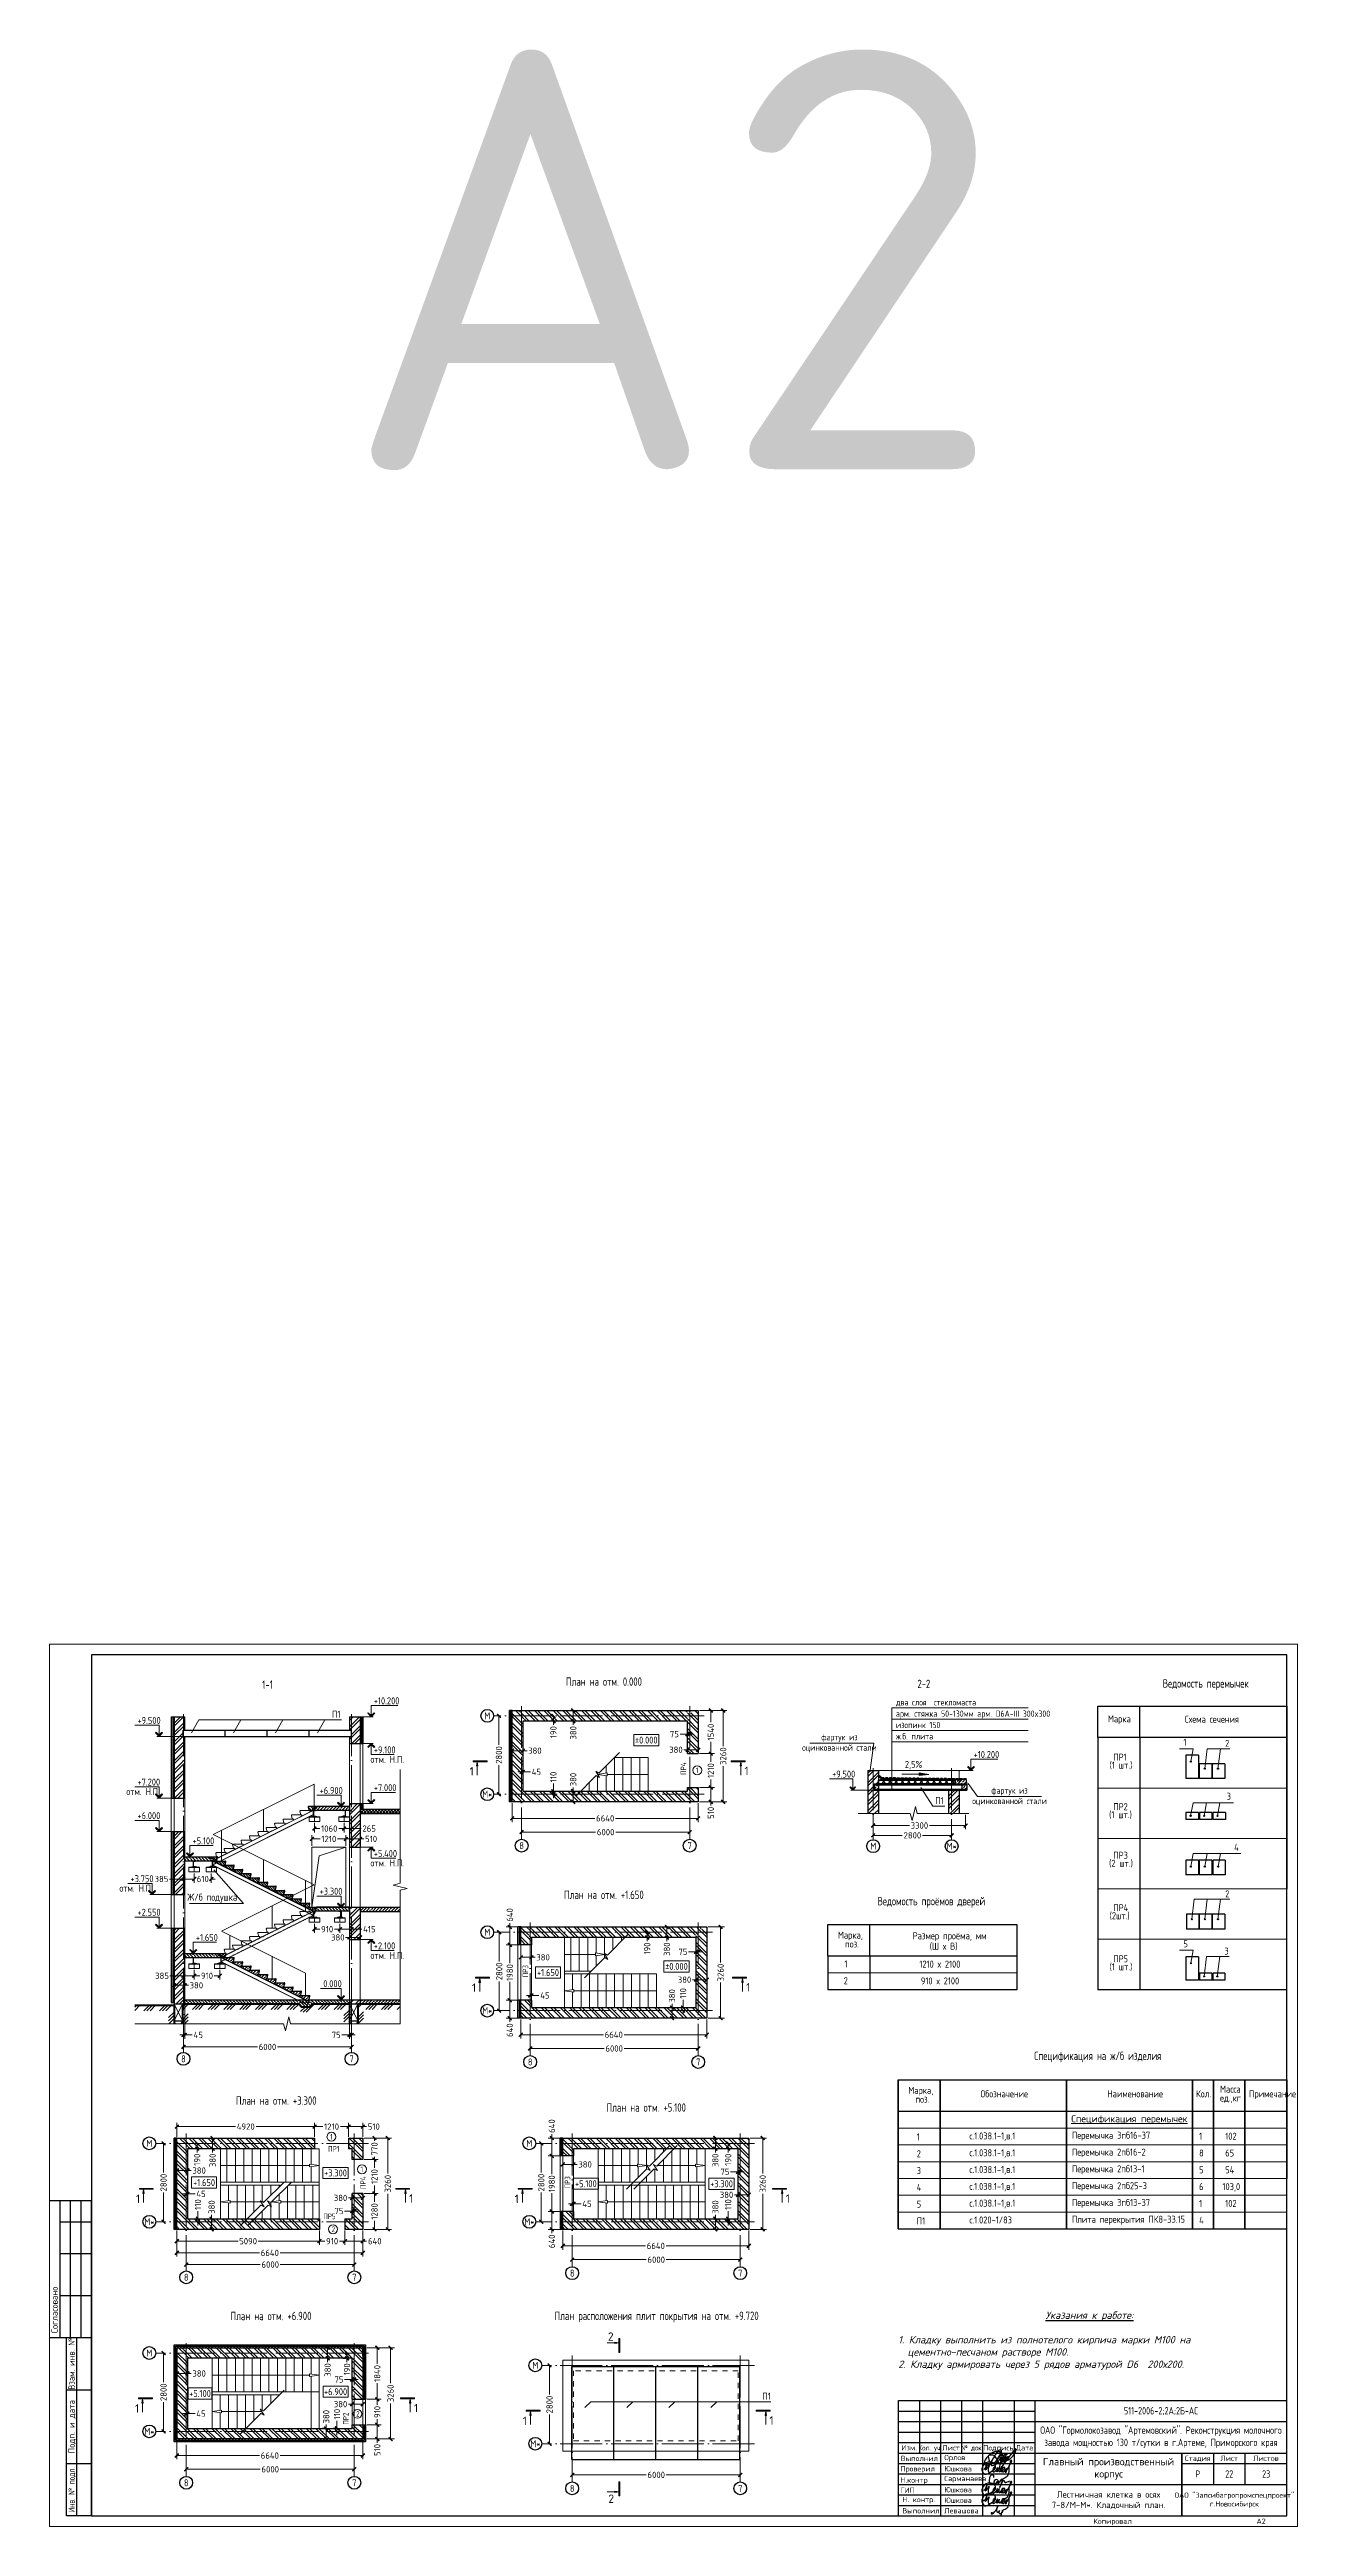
# Model space of a CAD drawing. Extents: x -965262 to 1142518, y -357520 to 71675.
# Drawn here: x 987468 to 1046918, y -240088 to -122064 of the extents above; entities that cross this region are included whole.
import ezdxf
from ezdxf.enums import TextEntityAlignment as Align

# ---------------------------------------------------------------- set-up
doc = ezdxf.new("R2010")
doc.units = 0
doc.header["$LTSCALE"] = 10
doc.linetypes.add('DOTE', pattern=[2.42, 2, -0.2, 0.02, -0.2])
doc.linetypes.add('JIS_02_1.0', pattern=[2, 1, -1])
doc.layers.get('0').update_dxf_attribs({"linetype": 'CONTINUOUS', "lineweight": 30})
doc.layers.get('Defpoints').update_dxf_attribs({"linetype": 'CONTINUOUS'})
for name, color, linetype, lineweight in [('DOTE', 7, 'DOTE', 9), ('Ростверк', 155, 'CONTINUOUS', 40), ('светиль', 40, 'CONTINUOUS', 30)]:
    doc.layers.add(name, color=color, linetype=linetype, lineweight=lineweight)
doc.styles.add('GOST 2.304', font='isocpeur.ttf', dxfattribs={"width": 0.75, "height": 250})
doc.styles.get("Standard").update_dxf_attribs({"font": 'isocpeur.ttf', "height": 300})
doc.styles.add('ГОСТ 2м', font='isocpeur.ttf', dxfattribs={"width": 0.8, "height": 250})
doc.dimstyles.get("Standard").update_dxf_attribs({"dimscale": 100, "dimtxt": 300, "dimasz": 1.8, "dimexe": 1.8, "dimexo": 0.625, "dimgap": 0.9, "dimtad": 0, "dimdec": 0, "dimzin": 0, "dimdsep": 46, "dimtxsty": 'Standard', "dimblk": 'ARCHTICK', "dimcen": 0.9, "dimclrd": 256, "dimclre": 256, "dimclrt": 256, "dimadec": 0, "dimazin": 0, "dimtfac": 1, "dimtdec": 0, "dimtofl": 0, "dimtmove": 0, "dimatfit": 3, "dimfxl": 1, "dimtolj": 1, "dimtzin": 0, "dimlwd": 15, "dimlwe": 15, "dimarcsym": 0})
pattern_1 = [(45, (1058147.55, -156083.9), (-149.7969, 149.7969), []), (45, (1058297.35, -156083.9), (-149.7969, 149.7969), [264.80605, -52.9612, 0, -52.9612])]
pattern_2 = [(135, (1130293.9, 531250.77), (-149.79692, -149.79692), []), (135, (1130293.9, 531400.56), (-149.79692, -149.79692), [264.806047, -52.96121, 0, -52.96121])]
pattern_3 = [(45, (520527.67, -222329.96), (-224.58229, 224.58229), []), (45, (520677.4, -222329.96), (-224.58229, 224.58229), [])]
pattern_4 = [(45, (520527.67, -222329.96), (-149.72152, 149.72152), []), (45, (520677.4, -222329.96), (-149.72152, 149.72152), [105.869105, -52.93455])]

msp = doc.modelspace()

# ---------------------------------------------------------------- texts
at = {"width": 0.75}
for s, height, p in [('1-1', 400.34, (997599.9, -200177, 14151.9)), ('План на отм. 0.000', 400.337, (1012068.2, -200031, 14151.9)), ('2-2', 400.34, (1028811.8, -200139.8, 14151.9)), ('Марка', 333.61, (1037886.5, -201773.3, 9801.8)), ('Схема сечения', 333.614, (1041549.7, -201788.4, 9801.8)), ('1', 333.6, (1041483.9, -202889.9, 9801.8)), ('2', 333.6, (1043473.3, -202938.8, 9801.8)), ('(1 шт.)', 333.61, (1037969.6, -203976.1, 9801.8)), ('ПР1', 333.61, (1038140.6, -203595.5, 9801.8)), ('3', 333.6, (1043548.1, -205461, 9801.8)), ('(1 шт.)', 333.61, (1037944.5, -206339.5, 9801.8)), ('ПР2', 333.61, (1038140.6, -205958.9, 9801.8)), ('4', 333.6, (1043902.8, -207892.9, 9801.8)), ('(2 шт.)', 333.61, (1037944.5, -208653.6, 9801.8)), ('ПР3', 333.61, (1038140.6, -208273, 9801.8)), ('План на отм. +1.650', 400.337, (1011978, -210190.2, 14151.9)), ('2', 333.6, (1043473.3, -210115, 9801.8)), ('(2шт.)', 333.61, (1037969.6, -211152.3, 9801.8)), ('ПР4', 333.61, (1038140.6, -210771.7, 9801.8)), ('Марка,', 333.61, (1025023.2, -212076.5, 9801.8)), (' поз.', 333.61, (1025177.1, -212501.4, 9801.8)), ('Размер проёма, мм', 333.614, (1028584.5, -212109, 9801.8)), ('(Ш х В)', 333.61, (1029398.9, -212606.9, 9801.8)), ('5', 333.6, (1041483.9, -212498, 9801.8)), ('1', 333.6, (1025335.7, -213450.9, 9801.8)), ('1210 х 2100', 333.614, (1028904.7, -213459.8, 9801.8)), ('(1 шт.)', 333.61, (1037969.6, -213584.2, 9801.8)), ('ПР5', 333.61, (1038140.6, -213203.6, 9801.8)), ('3', 333.6, (1043440.3, -212839.2, 9801.8)), ('2', 333.6, (1025299.2, -214253.2, 9801.8)), ('910 х 2100', 333.61, (1028977.5, -214260.5, 9801.8)), ('Марка,', 333.61, (1028378.7, -219473, 9801.8)), ('Обозначение', 333.614, (1031819.4, -219639.5, 9801.8)), ('Наименование', 333.614, (1037856.4, -219639.5, 9801.8)), ('Кол.', 333.61, (1042090.2, -219639.5, 9801.8)), ('Масса', 333.61, (1043228.6, -219414.7, 9801.8)), ('Примечание', 333.61, (1044610, -219639.5, 9801.8)), ('План на отм. +3.300', 400.337, (996350.1, -219994.6, 14151.9)), ('План на отм. +5.100', 400.337, (1014002, -220324.9, 14151.9)), (' поз.', 333.61, (1028532.6, -219897.8, 9801.8)), ('ед.,кг', 333.61, (1043228.6, -219839.5, 9801.8)), ('1', 333.6, (1028779.7, -221694.2, 9801.8)), ('с.1.038.1-1,в.1', 333.614, (1031291, -221647.1, 9801.8)), ('Перемычка 3пб16-37', 333.614, (1036169.7, -221614.3, 9801.8)), ('1', 333.6, (1042233, -221660, 9801.8)), ('102', 333.61, (1043478, -221660, 9801.8)), ('2', 333.6, (1028779.7, -222494.9, 9801.8)), ('3', 333.6, (1028779.7, -223295.6, 9801.8)), ('с.1.038.1-1,в.1', 333.614, (1031291, -222447.8, 9801.8)), ('с.1.038.1-1,в.1', 333.614, (1031291, -223248.5, 9801.8)), ('Перемычка 2пб16-2', 333.614, (1036169.7, -222415, 9801.8)), ('Перемычка 2пб13-1', 333.614, (1036169.7, -223215.7, 9801.8)), ('5', 333.6, (1042233, -223261.3, 9801.8)), ('8', 333.6, (1042233, -222460.7, 9801.8)), ('65', 333.61, (1043478, -222460.7, 9801.8)), ('54', 333.61, (1043478, -223261.3, 9801.8)), ('4', 333.6, (1028779.7, -224096.2, 9801.8)), ('с.1.038.1-1,в.1', 333.614, (1031291, -224049.1, 9801.8)), ('Перемычка 2пб25-3', 333.614, (1036169.7, -224016.3, 9801.8)), ('6', 333.6, (1042233, -224062, 9801.8)), ('103,0', 333.61, (1043343.9, -224062, 9801.8)), ('5', 333.6, (1028779.7, -224896.9, 9801.8)), ('П1', 333.61, (1028779.7, -225697.6, 9801.8)), ('с.1.038.1-1,в.1', 333.614, (1031291, -224849.8, 9801.8)), ('с.1.020-1/83', 333.614, (1031291, -225650.5, 9801.8)), ('Перемычка 3пб13-37', 333.614, (1036169.7, -224817, 9801.8)), ('Плита перекрытия ПК8-33.15', 333.614, (1036169.7, -225617.7, 9801.8)), ('1', 333.6, (1042233, -224862.7, 9801.8)), ('4', 333.6, (1042233, -225663.4, 9801.8)), ('102', 333.61, (1043478, -224862.7, 9801.8)), ('План на отм. +6.900', 400.337, (996090.1, -230258.4, 743.6)), ('План расположения плит покрытия на отм. +9.720', 400.337, (1011525.8, -230251.3, 743.6))]:
    msp.add_text(s, height=height, dxfattribs=at).set_placement(p)
at = {"ltscale": 5, "width": 0.75}
for s, p in [('Ведомость перемычек', (1040501.7, -200118.4, 9801.8)), ('Ведомость проёмов дверей ', (1026913.5, -210492, 9801.8)), ('Спецификация на ж/б изделия', (1034377.3, -217861.9, 9801.8))]:
    msp.add_text(s, height=400.337, dxfattribs=at).set_placement(p)
at = {"color": 1, "linetype": 'Continuous', "lineweight": 15, "ltscale": 100, "style": 'GOST 2.304', "width": 0.75}
for p in [(1002758.4, -203703.8, 8595.1), (991129.7, -205238.4, 8595.1), (1002758.4, -208641.3, 8595.1), (990796.1, -209842.3, 8595.1), (1002758.4, -213045, 8595.1)]:
    msp.add_text('отм. Н.П.', height=333.61, dxfattribs=at).set_placement(p)
at = {"color": 4, "lineweight": 0, "width": 0.75}
for s, p in [('ПР4', (1017799.6, -204277.4, 9801.8)), ('ПР3', (1010271.4, -213918.2, 9801.8)), ('ПР4', (1002537.8, -224007.1, 9801.8)), ('ПР3', (1012273.6, -223979.9, 9801.8)), ('ПР2', (1001715.5, -235238.4, 9801.8))]:
    msp.add_text(s, height=266.89, rotation=90, dxfattribs=at).set_placement(p)
for s, height, p in [('1', 266.9, (1018258.7, -204190.8, 9801.8)), ('1', 266.9, (1000833, -221653.1, 9801.8)), ('ПР1', 266.89, (1000739.4, -222228.3, 9801.8)), ('1', 266.9, (1002286.5, -223203.9, 9801.8)), ('ПР5', 266.89, (1000508.7, -225446.3, 9801.8)), ('2', 266.9, (1000908.4, -226058.4, 9801.8)), ('2', 266.9, (1002071.3, -234856.1, 9801.8))]:
    msp.add_text(s, height=height, dxfattribs=at).set_placement(p)
at = {"lineweight": 15, "width": 0.75}
msp.add_text('2,5%%%', height=333.61, dxfattribs=at).set_placement((1028215.4, -203940.5, 14151.9))
at = {"lineweight": 25, "style": 'GOST 2.304'}
msp.add_text('Согласовано', height=300.253, rotation=90, dxfattribs=at).set_placement((987856.1, -230880.1, 9801.8))
for s, width, p in [('Взам. инв. №', 0.8, (988518.5, -232331.3, 9801.8)), ('Инв. № подл.', 0.7, (988518.5, -238336.3, 9801.8))]:
    msp.add_text(s, height=300.253, rotation=90, dxfattribs=dict(at, width=width)).set_placement(p, align=Align.MIDDLE_CENTER)
msp.add_text('Подп. и дата', height=300.253, rotation=90, dxfattribs=at).set_placement((988518.5, -235333.8, 9801.8), align=Align.MIDDLE_CENTER)
for s, p in [('Проверил', (1028002.6, -237463.1, 9801.8)), ('Проверил', (1028002.6, -237463.1, 9801.8)), ('Выполнил', (1028017.2, -236969.5, 9801.8)), ('Выполнил', (1028017.2, -236969.5, 9801.8)), ('ГИП', (1027992.7, -238487.8, 9801.8)), ('ГИП', (1027992.7, -238487.8, 9801.8)), ('Н.контр', (1027999.2, -238000.4, 9801.8)), ('Н.контр', (1027999.2, -238000.4, 9801.8))]:
    msp.add_text(s, height=250, dxfattribs=at).set_placement(p)
for s, p in [('Изм.', (1028417.2, -236337.8, 9801.8)), ('Изм.', (1028417.2, -236337.8, 9801.8)), ('Лист', (1030417.2, -236337.8, 9801.8)), ('Лист', (1030417.2, -236337.8, 9801.8)), ('Подпись', (1032667.2, -236337.8, 9801.8)), ('Подпись', (1032667.2, -236337.8, 9801.8)), ('Дата', (1033917.2, -236337.8, 9801.8)), ('Дата', (1033917.2, -236337.8, 9801.8)), ('Стадия', (1042167.2, -236837.8, 9801.8)), ('Стадия', (1042167.2, -236837.8, 9801.8)), ('Лист', (1043667.2, -236837.8, 9801.8)), ('Лист', (1043667.2, -236837.8, 9801.8)), ('Листов', (1045417.2, -236837.8, 9801.8)), ('Листов', (1045417.2, -236837.8, 9801.8))]:
    msp.add_text(s, height=250, dxfattribs=at).set_placement(p, align=Align.MIDDLE_CENTER)
at = {"lineweight": 25, "style": 'GOST 2.304', "width": 0.8}
msp.add_text('Кол. уч.', height=250, dxfattribs=at).set_placement((1029417.2, -236337.8, 9801.8), align=Align.MIDDLE_CENTER)
msp.add_text('Кол. уч.', height=250, dxfattribs=at).set_placement((1029417.2, -236337.8, 9801.8), align=Align.MIDDLE_CENTER)
at = {"lineweight": 25, "style": 'GOST 2.304', "oblique": 0.8, "width": 0.8}
msp.add_text('№ док.', height=250, dxfattribs=at).set_placement((1031417.2, -236337.8, 9801.8), align=Align.MIDDLE_CENTER)
msp.add_text('№ док.', height=250, dxfattribs=at).set_placement((1031417.2, -236337.8, 9801.8), align=Align.MIDDLE_CENTER)
at = {"lineweight": 25, "ltscale": 0.1, "style": 'GOST 2.304'}
msp.add_text('Копировал', height=250.21, dxfattribs=at).set_placement((1038110.2, -239962.7, 9801.8), align=Align.CENTER)
msp.add_text('A2', height=250.21, dxfattribs=at).set_placement((1044966, -239962.7, 9801.8))
at = {"color": 1, "lineweight": 15, "insert": (1017192.6, -132083.8, 22863.4), "char_height": 20000, "attachment_point": 5, "style": 'ГОСТ 2м'}
msp.add_mtext_dynamic_manual_height_columns('{\\W1;A2}', width=493656.11, gutter_width=1250, heights=[0], dxfattribs=at)
at = {"linetype": 'Continuous', "lineweight": 15, "ltscale": 100, "char_height": 333.614, "attachment_point": 1}
for s, insert, width in [('{\\W0.75;+10.200}', (1002914.9, -200581.2, 8595.1), 1201.01), ('\\fISOCPEUR|b0|i0|c1|p34;\\W0.7500000000;\\T1.0000000000;\\o\\l+9.500', (991656.7, -201515.3, 8595.1), 1075.905), ('\\fISOCPEUR|b0|i0|c1|p34;\\W0.7500000000;\\T1.0000000000;\\o\\l+9.100', (1002914.9, -202916.5, 8595.1), 1025.863), ('\\fISOCPEUR|b0|i0|c1|p34;\\W0.7500000000;\\T1.0000000000;\\o\\l+9.500', (1024748.3, -204070.1, 9801.8), 1075.905), ('\\W0.75;+10.{\\fISOCPEUR|b0|i0|c204|p34;200}', (1031490.1, -203136, 9801.8), 1175.989), ('\\fISOCPEUR|b0|i0|c1|p34;\\W0.7500000000;\\T1.0000000000;\\o\\l+7.200', (991656.7, -204451.1, 8595.1), 1075.905), ('\\fISOCPEUR|b0|i0|c1|p34;\\W0.7500000000;\\T1.0000000000;\\o\\l+6.900', (1000333.3, -204851, 9688.7), 1075.905), ('\\fISOCPEUR|b0|i0|c1|p34;\\W0.7500000000;\\T1.0000000000;\\o\\l+7.000', (1002914.9, -204718, 8595.1), 1075.905), ('\\fISOCPEUR|b0|i0|c1|p34;\\W0.7500000000;\\T1.0000000000;\\o\\l+6.000', (991656.7, -206052.4, 8595.1), 1075.905), ('\\fISOCPEUR|b0|i0|c1|p34;\\W0.7500000000;\\T1.0000000000;\\o\\l+5.100', (994279.7, -207253.5, 8595.1), 1025.863), ('\\fISOCPEUR|b0|i0|c1|p34;\\W0.7500000000;\\T1.0000000000;\\o\\l+5.400', (1002914.9, -207854, 8595.1), 1100.926), ('\\fISOCPEUR|b0|i0|c1|p34;\\W0.7500000000;\\T1.0000000000;\\o\\l+3.750', (991323, -209055, 8595.1), 1075.905), ('\\fISOCPEUR|b0|i0|c1|p34;\\W0.7500000000;\\T1.0000000000;\\o\\l+3.300', (1000333.3, -209655.5, 9688.7), 1075.905), ('\\fISOCPEUR|b0|i0|c1|p34;\\W0.7500000000;\\T1.0000000000;\\o\\l+2.550', (991656.7, -210656.3, 8595.1), 1075.905), ('\\fISOCPEUR|b0|i0|c1|p34;\\W0.7500000000;\\T1.0000000000;\\o\\l+1.650', (994437.9, -211857.3, 8595.1), 1025.863), ('\\fISOCPEUR|b0|i0|c1|p34;\\W0.7500000000;\\T1.0000000000;\\o\\l+2.100', (1002914.9, -212257.7, 8595.1), 1025.863), ('\\fISOCPEUR|b0|i0|c1|p34;\\W0.7500000000;\\T1.0000000000;\\o\\l0.000', (1000508.4, -214059.2, 8595.1), 900.758)]:
    msp.add_mtext(s, dxfattribs=dict(at, insert=insert, width=width))
at = {"lineweight": 15, "attachment_point": 5, "style": 'GOST 2.304'}
for s, insert, char_height, width in [('\\A1;П1', (1001124.1, -201389.6, 9801.8), 333.61, 1494.59), ('\\A1;%%P0.000', (1015895.2, -202617, 9801.8), 333.614, 1494.59), ('\\A1;П1', (1029861.7, -205501.4, 9801.8), 333.61, 1494.59), ('\\A1;Ж/б подушка', (995217.7, -210146.8, 9801.8), 333.614, 3533.306), ('\\A1;+1.650', (1011214.6, -213693.6, 16565.2), 333.61, 1494.59), ('\\A1;%%P0.000', (1017333.5, -213401.3, 16565.2), 333.614, 1494.59), ('\\A1;+1.650', (994828.8, -223700.6, 16565.2), 333.61, 1494.59), ('\\A1;+3.300', (1001090.8, -223244.4, 16565.2), 333.61, 1494.59), ('\\A1;+5.100', (1013016.6, -223755.3, 14151.9), 333.61, 1494.59), ('\\A1;+3.300', (1019480.6, -223759.4, 14151.9), 333.61, 1494.59), ('\\A1;+5.100', (994636, -233752.1, -1367.1), 333.61, 1494.59), ('\\A1;+6.900', (1001094.6, -233665.9, 743.6), 333.61, 1494.59), ('\\A1;П1', (1021625.7, -233878.2, 9801.8), 333.61, 1494.59)]:
    msp.add_mtext(s, dxfattribs=dict(at, insert=insert, char_height=char_height, width=width))
at = {"ltscale": 100, "attachment_point": 5, "style": 'GOST 2.304'}
for s, insert, char_height, width in [('М', (1008319.3, -201461.8, 9801.8), 333.6, 762.546), ('М*', (1008319.3, -205198.3, 9801.8), 333.61, 762.546), ('8', (1009956.4, -207645.7, 9801.8), 333.6, 762.561), ('7', (1017963.2, -207645.7, 9801.8), 333.6, 762.561), ('М', (1026705.7, -207671.8, 9801.8), 333.6, 762.561), ('М*', (1030442.2, -207671.8, 9801.8), 333.62, 762.561), ('М', (1008319.3, -211772.2, 12215.2), 333.6, 762.561), ('М*', (1008319.3, -215508.7, 12215.2), 333.62, 762.561), ('8', (993847.6, -217804.9, 6658.5), 333.6, 762.561), ('7', (1001854.3, -217804.9, 6658.5), 333.6, 762.561), ('8', (1010364.1, -217956.1, 12215.2), 333.6, 762.561), ('7', (1018370.9, -217956.1, 12215.2), 333.6, 762.561), ('М', (992221, -221833.9, 12215.2), 333.6, 762.561), ('М', (1010321.5, -221833.9, 9801.8), 333.6, 762.561), ('М*', (992221, -225570.4, 12215.2), 333.62, 762.561), ('М*', (1010321.5, -225570.4, 9801.8), 333.62, 762.561), ('8', (993978.3, -228215.8, 12215.2), 333.6, 762.561), ('7', (1001985.1, -228215.8, 12215.2), 333.6, 762.561), ('8', (1012366.3, -228017.8, 9801.8), 333.6, 762.561), ('7', (1020373, -228017.8, 9801.8), 333.6, 762.561), ('М', (992221, -231822.7, -3606.4), 333.6, 762.561), ('М', (1010609, -232410.9, -3606.4), 333.6, 762.561), ('М*', (992221, -235559.2, -3606.4), 333.62, 762.561), ('М*', (1010609, -236147.4, -3606.4), 333.62, 762.561), ('8', (993978.3, -238006.7, -3606.4), 333.6, 762.561), ('7', (1001985.1, -238006.7, -3606.4), 333.6, 762.561), ('8', (1012366.3, -238273.3, -3606.4), 333.6, 762.561), ('7', (1020373, -238273.3, -3606.4), 333.6, 762.561)]:
    msp.add_mtext(s, dxfattribs=dict(at, insert=insert, char_height=char_height, width=width))
at = {"lineweight": 15, "ltscale": 10, "char_height": 300}
for s, insert, width, attachment_point in [('{\\W0.75;два слоя  стекломаста}', (1027789.7, -200668.6, 11972), 3464.999, 1), ('\\fISOCPEUR|b0|i0|c1|p34;\\W0.7500000000;\\T1.0000000000;\\o\\lарм. стяжка 50-130мм арм. D6A-III 300x300', (1027789.7, -201208.6, 11972), 6254.998, 1), ('\\fISOCPEUR|b0|i0|c1|p34;\\W0.7500000000;\\T1.0000000000;\\o\\lизопинк 150', (1027789.7, -201748.6, 11972), 1766.25, 1), ('{\\W0.75;фартук из\\Pоцинкованной стали}', (1025097.2, -202767.8, 2170.2), 4646.249, 5), ('\\fISOCPEUR|b0|i0|c1|p34;\\W0.7500000000;\\T1.0000000000;\\o\\lж.б. плита', (1027789.7, -202288.6, 11972), 1597.5, 1), ('{\\W0.75;фартук из\\Pоцинкованной стали}', (1033201.4, -205310.6, 11972), 4646.249, 5)]:
    msp.add_mtext(s, dxfattribs=dict(at, insert=insert, width=width, attachment_point=attachment_point))
at = {"linetype": 'Continuous', "lineweight": 15, "ltscale": 10, "char_height": 400, "attachment_point": 1}
for s, insert, width in [('1', (1007476.6, -203904.3, 11008.5), 233.53), ('1', (1020574.9, -203886.5, 11008.5), 233.53), ('1', (1007592, -214214.7, 11008.5), 233.53), ('1', (1020648.7, -214196.8, 11008.5), 233.53), ('1', (991582.4, -224276.4, 11008.5), 233.53), ('1', (1004596.8, -224258.5, 11008.5), 233.53), ('1', (1009627.7, -224276.4, 11008.5), 233.53), ('1', (1022543.2, -224258.5, 11008.5), 233.53), ('2', (1014066, -230841.2, 11008.5), 280.236), ('1', (991534.9, -234265.2, 11008.5), 233.53), ('1', (1004825.9, -234247.4, 11008.5), 233.53), ('1', (1010014.2, -234853.3, 11008.5), 233.53), ('1', (1021765.5, -234835.5, 11008.5), 233.53), ('2', (1014088, -238565, 11008.5), 280.236)]:
    msp.add_mtext(s, dxfattribs=dict(at, insert=insert, width=width))
at = {"lineweight": 0, "ltscale": 10, "insert": (1038910.9, -220706, 9801.8), "char_height": 333.614, "width": 6005.051, "attachment_point": 5}
msp.add_mtext('{\\LСпецификация перемычек}', dxfattribs=at)
at = {"insert": (1027901.6, -231236.1, 9801.8), "char_height": 350, "width": 18515.572, "attachment_point": 4, "style": 'GOST 2.304'}
msp.add_mtext('\\pi7015.4;{\\fISOCPEUR|b0|i1|c204|p34;\\W1;\\LУказания к работе:\\P\\pi0;\\l\\P1. Кладку выполнить из полнотелого кирпича марки М100 на \\P  цементно-песчаном растворе М100.\\P2. Кладку армировать через 5 рядов арматурой D6  200х200.}', dxfattribs=at)
at = {"color": 0, "insert": (1040417.2, -234587.8, 9801.8), "char_height": 350, "attachment_point": 5, "style": 'GOST 2.304'}
msp.add_mtext_dynamic_manual_height_columns('511-2006-2;2А;2Б-АС', width=12000, gutter_width=1500, heights=[0], dxfattribs=at)
at = {"ltscale": 10, "attachment_point": 5, "style": 'GOST 2.304'}
for s, insert, char_height, width in [('{\\W0.8;ОАО "Гормолокозавод "Артемовский". Реконструкция молочного завода мощностью 130 т/сутки в г.Артеме, Приморского края\\W1; }', (1040417.2, -235837.8, 9801.8), 350, 12000), ('{\\W0.8;ОАО "Гормолокозавод "Артемовский". Реконструкция молочного завода мощностью 130 т/сутки в г.Артеме, Приморского края\\W1; }', (1040417.2, -235837.8, 9801.8), 350, 12000), ('{\\W1;Главный производственный корпус}', (1037917.2, -237337.8, 9801.8), 350, 7000), ('{\\W1;Главный производственный корпус}', (1037917.2, -237337.8, 9801.8), 350, 7000), ('Р', (1042167.2, -237587.8, 9801.8), 333.3, 1500), ('Р', (1042167.2, -237587.8, 9801.8), 333.3, 1500), ('{\\W1;Лестничная клетка в осях 7-8/М-М*. Кладочный план.}', (1037917.2, -238837.8, 9801.8), 300, 7000), ('{\\W0.9;ОАО "Запсибагропромспецпроект"\\Pг.Новосибирск}', (1043917.2, -238837.8, 9801.8), 250, 5000), ('{\\W0.9;ОАО "Запсибагропромспецпроект"\\Pг.Новосибирск}', (1043917.2, -238837.8, 9801.8), 250, 5000)]:
    msp.add_mtext(s, dxfattribs=dict(at, insert=insert, char_height=char_height, width=width))
at = {"char_height": 250, "attachment_point": 4, "style": 'GOST 2.304'}
for s, heights, insert in [('{\\W1; Орлов}', [0], (1029917.2, -236837.8, 9801.8)), ('{\\W1; Орлов}', [0], (1029917.2, -236837.8, 9801.8)), ('{\\W1; Юшкова}', [0], (1029917.2, -237337.8, 9801.8)), ('{\\W1; Юшкова}', [0], (1029917.2, -237337.8, 9801.8)), ('{\\W0.9; \\W1;Сарманаева}', [500], (1029917.2, -237837.8, 9801.8)), ('{\\W0.9; \\W1;Сарманаева}', [500], (1029917.2, -237837.8, 9801.8)), ('{\\W1; Юшкова}', [0], (1029917.2, -238337.8, 9801.8)), ('{\\W1; Юшкова}', [0], (1029917.2, -238337.8, 9801.8)), ('{\\W1; Выполнил}', [0], (1027917.2, -239337.8, 9801.8)), ('{\\W1; Н. контр.}', [0], (1027917.2, -238837.8, 9801.8)), ('{\\W1; Левашова}', [0], (1029917.2, -239337.8, 9801.8)), ('{\\W1; Левашова}', [0], (1029917.2, -239337.8, 9801.8)), ('{\\W1; Юшкова}', [0], (1029917.2, -238837.8, 9801.8)), ('{\\W1; Юшкова}', [0], (1029917.2, -238837.8, 9801.8))]:
    msp.add_mtext_dynamic_manual_height_columns(s, width=2000, gutter_width=1500, heights=heights, dxfattribs=dict(at, insert=insert))
at = {"color": 1, "char_height": 350, "attachment_point": 5, "style": 'GOST 2.304'}
for s, insert in [('{\\C256;22}', (1043667.2, -237587.8, 9801.8)), ('{\\C256;23}', (1045426.2, -237587.8, 9801.8))]:
    msp.add_mtext_dynamic_manual_height_columns(s, width=1500, gutter_width=1500, heights=[0], dxfattribs=dict(at, insert=insert))

# ---------------------------------------------------------------- blocks, each defined once
blk = doc.blocks.new('_ArchTick')
at = {"color": 0, "linetype": 'ByBlock', "lineweight": 0, "const_width": 0.4}
blk.add_lwpolyline([(-0.5, -0.5), (0.5, 0.5)], dxfattribs=at)
blk = doc.blocks.new('*D2257')
at = {"lineweight": 15, "transparency": 16777216}
for p, q in [((1009956, -206941), (1009956, -206823)), ((1009956, -207003), (1013480, -207003)), ((1017963, -207003), (1014440, -207003)), ((1017963, -207059), (1017963, -207183))]:
    blk.add_line(p, q, dxfattribs=at)
at = {"layer": 'Defpoints', "color": 0, "lineweight": 15, "transparency": 16777216}
for p in [(1009956, -207003), (1017963, -206997), (1017963, -207003)]:
    blk.add_point(p, dxfattribs=at)
at = {"lineweight": 15, "transparency": 16777216, "xscale": 180, "yscale": 180, "zscale": 180, "rotation": 180}
blk.add_blockref('_ArchTick', (1009956, -207003), dxfattribs=at)
at = {"lineweight": 15, "transparency": 16777216, "xscale": 180, "yscale": 180, "zscale": 180}
blk.add_blockref('_ArchTick', (1017963, -207003), dxfattribs=at)
at = {"lineweight": 15, "transparency": 16777216, "insert": (1013960, -207003), "char_height": 300, "attachment_point": 5}
blk.add_mtext('\\A1;6000', dxfattribs=at)
blk = doc.blocks.new('*D2258')
at = {"lineweight": 15, "transparency": 16777216}
for p, q in [((1008815, -201462), (1008697, -201462)), ((1008877, -201462), (1008877, -202850)), ((1008877, -205198), (1008877, -203810)), ((1008815, -205198), (1008697, -205198))]:
    blk.add_line(p, q, dxfattribs=at)
at = {"layer": 'Defpoints', "color": 0, "lineweight": 15, "transparency": 16777216}
for p in [(1008877, -201462), (1008877, -205198), (1008877, -205198)]:
    blk.add_point(p, dxfattribs=at)
at = {"lineweight": 15, "transparency": 16777216, "xscale": 180, "yscale": 180, "zscale": 180}
for p, rotation in [((1008877, -201462), 90), ((1008877, -205198), 270)]:
    blk.add_blockref('_ArchTick', p, dxfattribs=dict(at, rotation=rotation))
at = {"lineweight": 15, "transparency": 16777216, "insert": (1008877, -203330), "char_height": 300, "attachment_point": 5, "rotation": 90}
blk.add_mtext('\\A1;2800', dxfattribs=at)
blk = doc.blocks.new('*D2267')
at = {"lineweight": 15, "transparency": 16777216}
for p, q in [((1011409, -201462), (1011292, -201462)), ((1011409, -201715), (1011292, -201715)), ((1011472, -201462), (1011472, -201715)), ((1011472, -201715), (1011472, -201895))]:
    blk.add_line(p, q, dxfattribs=at)
at = {"layer": 'Defpoints', "color": 0, "lineweight": 15, "transparency": 16777216}
for p in [(1011472, -201462), (1011472, -201462), (1011472, -201715)]:
    blk.add_point(p, dxfattribs=at)
at = {"lineweight": 15, "transparency": 16777216, "xscale": 180, "yscale": 180, "zscale": 180}
for p, rotation in [((1011472, -201462), 90), ((1011472, -201715), 270)]:
    blk.add_blockref('_ArchTick', p, dxfattribs=dict(at, rotation=rotation))
at = {"lineweight": 15, "transparency": 16777216, "insert": (1011472, -202240), "char_height": 300, "attachment_point": 5, "rotation": 90}
blk.add_mtext('\\A1;190', dxfattribs=at)
blk = doc.blocks.new('*D2269')
at = {"lineweight": 15, "transparency": 16777216}
for p, q in [((1012352, -205052), (1012235, -205052)), ((1012415, -205052), (1012415, -204872)), ((1012415, -205559), (1012415, -205052)), ((1012352, -205559), (1012235, -205559))]:
    blk.add_line(p, q, dxfattribs=at)
at = {"layer": 'Defpoints', "color": 0, "lineweight": 15, "transparency": 16777216}
for p in [(1012415, -205052), (1012415, -205559), (1012415, -205559)]:
    blk.add_point(p, dxfattribs=at)
at = {"lineweight": 15, "transparency": 16777216, "xscale": 180, "yscale": 180, "zscale": 180}
for p, rotation in [((1012415, -205052), 90), ((1012415, -205559), 270)]:
    blk.add_blockref('_ArchTick', p, dxfattribs=dict(at, rotation=rotation))
at = {"lineweight": 15, "transparency": 16777216, "insert": (1012415, -204497), "char_height": 300, "attachment_point": 5, "rotation": 90}
blk.add_mtext('\\A1;380', dxfattribs=at)
blk = doc.blocks.new('*D2259')
at = {"lineweight": 15, "transparency": 16777216}
for p, q in [((1012352, -201209), (1012235, -201209)), ((1012352, -201716), (1012235, -201716)), ((1012415, -201209), (1012415, -201716)), ((1012415, -201716), (1012415, -201896))]:
    blk.add_line(p, q, dxfattribs=at)
at = {"layer": 'Defpoints', "color": 0, "lineweight": 15, "transparency": 16777216}
for p in [(1012415, -201209), (1012415, -201209), (1012415, -201716)]:
    blk.add_point(p, dxfattribs=at)
at = {"lineweight": 15, "transparency": 16777216, "xscale": 180, "yscale": 180, "zscale": 180}
for p, rotation in [((1012415, -201209), 90), ((1012415, -201716), 270)]:
    blk.add_blockref('_ArchTick', p, dxfattribs=dict(at, rotation=rotation))
at = {"lineweight": 15, "transparency": 16777216, "insert": (1012415, -202271), "char_height": 300, "attachment_point": 5, "rotation": 90}
blk.add_mtext('\\A1;380', dxfattribs=at)
blk = doc.blocks.new('*D2268')
at = {"lineweight": 15, "transparency": 16777216}
for p, q in [((1011142, -205052), (1011652, -205052)), ((1011142, -205198), (1011652, -205198)), ((1011472, -205052), (1011472, -204692)), ((1011472, -205198), (1011472, -205378))]:
    blk.add_line(p, q, dxfattribs=at)
at = {"layer": 'Defpoints', "color": 0, "lineweight": 15, "transparency": 16777216}
for p in [(1011079, -205052), (1011079, -205198), (1011472, -205052)]:
    blk.add_point(p, dxfattribs=at)
at = {"lineweight": 15, "transparency": 16777216, "xscale": 180, "yscale": 180, "zscale": 180}
for p, rotation in [((1011472, -205052), 270), ((1011472, -205198), 90)]:
    blk.add_blockref('_ArchTick', p, dxfattribs=dict(at, rotation=rotation))
at = {"lineweight": 15, "transparency": 16777216, "insert": (1011472, -204377), "char_height": 300, "attachment_point": 5, "rotation": 90}
blk.add_mtext('\\A1;110', dxfattribs=at)
blk = doc.blocks.new('ЛМ1')
at = {"linetype": 'JIS_02_1.0', "lineweight": 15, "ltscale": 2.5}
for p, q in [((-101238, -555757), (-100968, -555757)), ((-101238, -555757), (-101238, -555817)), ((-101238, -555817), (-101108, -555817)), ((-101108, -555817), (-101108, -555907)), ((-101034, -555944), (-101108, -555907)), ((-101014, -555905), (-101034, -555944)), ((-101028, -555947), (-101009, -555910)), ((-100971, -555976), (-101028, -555947)), ((-100978, -555902), (-101010, -555902)), ((-101005, -555907), (-100835, -555907)), ((-100978, -555902), (-100948, -555782)), ((-97858, -557532), (-98001, -557461)), ((-97988, -557407), (-97718, -557407)), ((-97858, -557532), (-97848, -557532)), ((-97848, -557467), (-97718, -557467)), ((-97848, -557532), (-97848, -557467)), ((-97718, -557467), (-97718, -557407))]:
    blk.add_line(p, q, dxfattribs=at)
at = {"lineweight": 15, "ltscale": 7.5}
for p, q in [((-100734, -556094), (-100971, -555976)), ((-100835, -555907), (-100668, -555907)), ((-100734, -556094), (-100808, -556057)), ((-100714, -556055), (-100734, -556094)), ((-100728, -556097), (-100709, -556060)), ((-100434, -556244), (-100728, -556097)), ((-100678, -556052), (-100710, -556052)), ((-100705, -556057), (-100368, -556057)), ((-100678, -556052), (-100648, -555932)), ((-100638, -556057), (-100368, -556057)), ((-100434, -556244), (-100508, -556207)), ((-100414, -556205), (-100434, -556244)), ((-100428, -556247), (-100409, -556210)), ((-100134, -556394), (-100428, -556247)), ((-100378, -556202), (-100410, -556202)), ((-100405, -556207), (-100068, -556207)), ((-100378, -556202), (-100348, -556082)), ((-100338, -556207), (-100068, -556207)), ((-100078, -556352), (-100048, -556232)), ((-100134, -556394), (-100208, -556357)), ((-100114, -556355), (-100134, -556394)), ((-100128, -556397), (-100109, -556360)), ((-99834, -556544), (-100128, -556397)), ((-100078, -556352), (-100110, -556352)), ((-100105, -556357), (-99768, -556357)), ((-100038, -556357), (-99768, -556357)), ((-99834, -556544), (-99908, -556507)), ((-99814, -556505), (-99834, -556544)), ((-99828, -556547), (-99809, -556510)), ((-99534, -556694), (-99828, -556547)), ((-99778, -556502), (-99810, -556502)), ((-99805, -556507), (-99468, -556507)), ((-99778, -556502), (-99748, -556382)), ((-99738, -556507), (-99468, -556507)), ((-99534, -556694), (-99608, -556657)), ((-99514, -556655), (-99534, -556694)), ((-99528, -556697), (-99509, -556660)), ((-99234, -556844), (-99528, -556697)), ((-99478, -556652), (-99510, -556652)), ((-99505, -556657), (-99168, -556657)), ((-99478, -556652), (-99448, -556532)), ((-99438, -556657), (-99168, -556657)), ((-99234, -556844), (-99308, -556807)), ((-99214, -556805), (-99234, -556844)), ((-99228, -556847), (-99209, -556810)), ((-98934, -556994), (-99228, -556847)), ((-99178, -556802), (-99210, -556802)), ((-99205, -556807), (-98868, -556807)), ((-99178, -556802), (-99148, -556682)), ((-99138, -556807), (-98868, -556807)), ((-98934, -556994), (-99008, -556957)), ((-98914, -556955), (-98934, -556994)), ((-98928, -556997), (-98909, -556960)), ((-98634, -557144), (-98928, -556997)), ((-98878, -556952), (-98910, -556952)), ((-98905, -556957), (-98568, -556957)), ((-98878, -556952), (-98848, -556832)), ((-98838, -556957), (-98568, -556957)), ((-98634, -557144), (-98708, -557107)), ((-98614, -557105), (-98634, -557144)), ((-98628, -557147), (-98609, -557110)), ((-98334, -557294), (-98628, -557147)), ((-98578, -557102), (-98610, -557102)), ((-98605, -557107), (-98268, -557107)), ((-98578, -557102), (-98548, -556982)), ((-98538, -557107), (-98268, -557107)), ((-98278, -557252), (-98248, -557132)), ((-98334, -557294), (-98408, -557257)), ((-98314, -557255), (-98334, -557294)), ((-98328, -557297), (-98309, -557260)), ((-98034, -557444), (-98328, -557297)), ((-98278, -557252), (-98310, -557252)), ((-98305, -557257), (-97968, -557257)), ((-98238, -557257), (-97968, -557257)), ((-98034, -557444), (-98108, -557407)), ((-98014, -557405), (-98034, -557444)), ((-97978, -557402), (-98010, -557402)), ((-97978, -557402), (-97948, -557282))]:
    blk.add_line(p, q, dxfattribs=at)
at = {"lineweight": 15, "ltscale": 2.5}
for p, q in [((-98028, -557447), (-98009, -557410)), ((-98001, -557461), (-98028, -557447)), ((-98005, -557407), (-97988, -557407))]:
    blk.add_line(p, q, dxfattribs=at)
at = {"linetype": 'JIS_02_1.0', "lineweight": 15, "ltscale": 2.5}
for centre, radius, start, end in [((-101010, -555907), 5, 90, 153.43495), ((-101005, -555912), 5, 90, 153.43495), ((-100968, -555777), 20, 346.24876, 90), ((-98005, -557412), 5, 90, 153.43495)]:
    blk.add_arc(centre, radius, start, end, dxfattribs=at)
at = {"lineweight": 15, "ltscale": 7.5}
for centre, radius, start, end in [((-100710, -556057), 5, 90, 153.43495), ((-100705, -556062), 5, 90, 153.43495), ((-100668, -555927), 20, 346.24876, 90), ((-100410, -556207), 5, 90, 153.43495), ((-100405, -556212), 5, 90, 153.43495), ((-100368, -556077), 20, 346.24876, 90), ((-100068, -556227), 20, 346.24876, 90), ((-100110, -556357), 5, 90, 153.43495), ((-100105, -556362), 5, 90, 153.43495), ((-99810, -556507), 5, 90, 153.43495), ((-99805, -556512), 5, 90, 153.43495), ((-99768, -556377), 20, 346.24876, 90), ((-99510, -556657), 5, 90, 153.43495), ((-99505, -556662), 5, 90, 153.43495), ((-99468, -556527), 20, 346.24876, 90), ((-99210, -556807), 5, 90, 153.43495), ((-99205, -556812), 5, 90, 153.43495), ((-99168, -556677), 20, 346.24876, 90), ((-98910, -556957), 5, 90, 153.43495), ((-98905, -556962), 5, 90, 153.43495), ((-98868, -556827), 20, 346.24876, 90), ((-98610, -557107), 5, 90, 153.43495), ((-98605, -557112), 5, 90, 153.43495), ((-98568, -556977), 20, 346.24876, 90), ((-98268, -557127), 20, 346.24876, 90), ((-98310, -557257), 5, 90, 153.43495), ((-98305, -557262), 5, 90, 153.43495), ((-98010, -557407), 5, 90, 153.43495), ((-97968, -557277), 20, 346.24876, 90)]:
    blk.add_arc(centre, radius, start, end, dxfattribs=at)
blk = doc.blocks.new('ЛМ4')
at = {"lineweight": 15, "ltscale": 7.5}
for p, q in [((-107907, -552757), (-108074, -552757)), ((-107764, -552752), (-107793, -552632)), ((-107607, -552607), (-107774, -552607)), ((-107764, -552752), (-107732, -552752)), ((-107727, -552755), (-107708, -552794)), ((-107708, -552794), (-107470, -552675)), ((-107708, -552794), (-107634, -552757)), ((-109564, -553652), (-109593, -553532)), ((-109237, -553507), (-109574, -553507)), ((-109304, -553507), (-109574, -553507)), ((-109564, -553652), (-109532, -553652)), ((-109527, -553655), (-109508, -553694)), ((-109508, -553694), (-109214, -553547)), ((-109264, -553502), (-109293, -553382)), ((-108937, -553357), (-109274, -553357)), ((-109004, -553357), (-109274, -553357)), ((-109264, -553502), (-109232, -553502)), ((-109214, -553547), (-109232, -553510)), ((-109227, -553505), (-109208, -553544)), ((-109208, -553544), (-108914, -553397)), ((-109208, -553544), (-109134, -553507)), ((-108964, -553352), (-108993, -553232)), ((-108637, -553207), (-108974, -553207)), ((-108704, -553207), (-108974, -553207)), ((-108964, -553352), (-108932, -553352)), ((-108914, -553397), (-108932, -553360)), ((-108927, -553355), (-108908, -553394)), ((-108908, -553394), (-108614, -553247)), ((-108908, -553394), (-108834, -553357)), ((-108664, -553202), (-108693, -553082)), ((-108337, -553057), (-108674, -553057)), ((-108404, -553057), (-108674, -553057)), ((-108664, -553202), (-108632, -553202)), ((-108614, -553247), (-108632, -553210)), ((-108627, -553205), (-108608, -553244)), ((-108608, -553244), (-108314, -553097)), ((-108608, -553244), (-108534, -553207)), ((-108364, -553052), (-108393, -552932)), ((-108037, -552907), (-108374, -552907)), ((-108104, -552907), (-108374, -552907)), ((-108364, -553052), (-108332, -553052)), ((-108314, -553097), (-108332, -553060)), ((-108327, -553055), (-108308, -553094)), ((-108308, -553094), (-108014, -552947)), ((-108308, -553094), (-108234, -553057)), ((-108064, -552902), (-108093, -552782)), ((-108064, -552902), (-108032, -552902)), ((-108014, -552947), (-108032, -552910)), ((-108027, -552905), (-108008, -552944)), ((-108008, -552944), (-107770, -552825)), ((-108008, -552944), (-107934, -552907)), ((-110764, -554252), (-110793, -554132)), ((-110437, -554107), (-110774, -554107)), ((-110504, -554107), (-110774, -554107)), ((-110764, -554252), (-110732, -554252)), ((-110727, -554255), (-110708, -554294)), ((-110708, -554294), (-110414, -554147)), ((-110708, -554294), (-110634, -554257)), ((-110464, -554102), (-110493, -553982)), ((-110137, -553957), (-110474, -553957)), ((-110204, -553957), (-110474, -553957)), ((-110464, -554102), (-110432, -554102)), ((-110414, -554147), (-110432, -554110)), ((-110427, -554105), (-110408, -554144)), ((-110408, -554144), (-110114, -553997)), ((-110408, -554144), (-110334, -554107)), ((-110164, -553952), (-110193, -553832)), ((-109837, -553807), (-110174, -553807)), ((-109904, -553807), (-110174, -553807)), ((-110164, -553952), (-110132, -553952)), ((-110114, -553997), (-110132, -553960)), ((-110127, -553955), (-110108, -553994)), ((-110108, -553994), (-109814, -553847)), ((-110108, -553994), (-110034, -553957)), ((-109864, -553802), (-109893, -553682)), ((-109537, -553657), (-109874, -553657)), ((-109604, -553657), (-109874, -553657)), ((-109864, -553802), (-109832, -553802)), ((-109814, -553847), (-109832, -553810)), ((-109827, -553805), (-109808, -553844)), ((-109808, -553844), (-109514, -553697)), ((-109808, -553844), (-109734, -553807)), ((-109514, -553697), (-109532, -553660)), ((-109508, -553694), (-109434, -553657))]:
    blk.add_line(p, q, dxfattribs=at)
at = {"lineweight": 15, "ltscale": 2.5}
for p, q in [((-107737, -552757), (-107907, -552757)), ((-107714, -552797), (-107732, -552760)), ((-107437, -552607), (-107607, -552607)), ((-107464, -552602), (-107493, -552482)), ((-107314, -552457), (-107474, -552457)), ((-107470, -552675), (-107414, -552647)), ((-107464, -552602), (-107432, -552602)), ((-107414, -552647), (-107432, -552610)), ((-107427, -552605), (-107408, -552644)), ((-107408, -552644), (-107333, -552607)), ((-107314, -552517), (-107333, -552517)), ((-107333, -552517), (-107333, -552607)), ((-107770, -552825), (-107714, -552797)), ((-110737, -554257), (-110753, -554257)), ((-110741, -554311), (-110714, -554297)), ((-110714, -554297), (-110732, -554260))]:
    blk.add_line(p, q, dxfattribs=at)
at = {"linetype": 'JIS_02_1.0', "lineweight": 15, "ltscale": 2.5}
for p, q in [((-107294, -552457), (-107314, -552457)), ((-107294, -552517), (-107314, -552517)), ((-107294, -552457), (-107203, -552457)), ((-107294, -552517), (-107203, -552517)), ((-107203, -552457), (-107203, -552517)), ((-111024, -554317), (-111024, -554257)), ((-110753, -554257), (-111024, -554257)), ((-110894, -554317), (-111024, -554317)), ((-110894, -554382), (-110894, -554317)), ((-110884, -554382), (-110894, -554382)), ((-110884, -554382), (-110741, -554311))]:
    blk.add_line(p, q, dxfattribs=at)
at = {"lineweight": 15, "ltscale": 7.5}
for centre, radius, start, end in [((-108074, -552777), 20, 90, 193.75124), ((-107774, -552627), 20, 90, 193.75124), ((-107732, -552757), 5, 26.56505, 90), ((-109574, -553527), 20, 90, 193.75124), ((-109532, -553657), 5, 26.56505, 90), ((-109274, -553377), 20, 90, 193.75124), ((-109237, -553512), 5, 26.56505, 90), ((-109232, -553507), 5, 26.56505, 90), ((-108974, -553227), 20, 90, 193.75124), ((-108937, -553362), 5, 26.56505, 90), ((-108932, -553357), 5, 26.56505, 90), ((-108674, -553077), 20, 90, 193.75124), ((-108637, -553212), 5, 26.56505, 90), ((-108632, -553207), 5, 26.56505, 90), ((-108374, -552927), 20, 90, 193.75124), ((-108337, -553062), 5, 26.56505, 90), ((-108332, -553057), 5, 26.56505, 90), ((-108037, -552912), 5, 26.56505, 90), ((-108032, -552907), 5, 26.56505, 90), ((-110774, -554127), 20, 90, 193.75124), ((-110732, -554257), 5, 26.56505, 90), ((-110474, -553977), 20, 90, 193.75124), ((-110437, -554112), 5, 26.56505, 90), ((-110432, -554107), 5, 26.56505, 90), ((-110174, -553827), 20, 90, 193.75124), ((-110137, -553962), 5, 26.56505, 90), ((-110132, -553957), 5, 26.56505, 90), ((-109874, -553677), 20, 90, 193.75124), ((-109837, -553812), 5, 26.56505, 90), ((-109832, -553807), 5, 26.56505, 90), ((-109537, -553662), 5, 26.56505, 90)]:
    blk.add_arc(centre, radius, start, end, dxfattribs=at)
at = {"lineweight": 15, "ltscale": 2.5}
for centre, radius, start, end in [((-107737, -552762), 5, 26.56505, 90), ((-107474, -552477), 20, 90, 193.75124), ((-107437, -552612), 5, 26.56505, 90), ((-107432, -552607), 5, 26.56505, 90)]:
    blk.add_arc(centre, radius, start, end, dxfattribs=at)
at = {"linetype": 'JIS_02_1.0', "lineweight": 15, "ltscale": 2.5}
blk.add_arc((-110737, -554262), 5, 26.56505, 90, dxfattribs=at)
blk = doc.blocks.new('*D2270')
at = {"lineweight": 15, "ltscale": 10, "transparency": 16777216}
for p, q in [((1018433, -203263), (1019152, -203263)), ((1018972, -203263), (1018972, -203651)), ((1018433, -204878), (1019152, -204878)), ((1018972, -204878), (1018972, -204491))]:
    blk.add_line(p, q, dxfattribs=at)
at = {"layer": 'Defpoints', "color": 0, "lineweight": 15, "ltscale": 10, "transparency": 16777216}
for p in [(1018370, -203263, -2413), (1018370, -204878, -2413), (1018972, -204878)]:
    blk.add_point(p, dxfattribs=at)
at = {"lineweight": 15, "ltscale": 10, "transparency": 16777216, "xscale": 180, "yscale": 180, "zscale": 180}
for p, rotation in [((1018972, -203263), 90), ((1018972, -204878), 270)]:
    blk.add_blockref('_ArchTick', p, dxfattribs=dict(at, rotation=rotation))
at = {"lineweight": 15, "ltscale": 10, "transparency": 16777216, "insert": (1018972, -204071), "char_height": 300, "attachment_point": 5, "rotation": 90}
blk.add_mtext('\\A1;1210', dxfattribs=at)
blk = doc.blocks.new('*D2272')
at = {"lineweight": 15, "ltscale": 10, "transparency": 16777216}
for p, q in [((1018433, -201208), (1019152, -201208)), ((1018972, -201208), (1018972, -201771)), ((1018972, -203263), (1018972, -202701)), ((1018433, -203263), (1019152, -203263))]:
    blk.add_line(p, q, dxfattribs=at)
at = {"layer": 'Defpoints', "color": 0, "lineweight": 15, "ltscale": 10, "transparency": 16777216}
for p in [(1018370, -201208, -2413), (1018370, -203263, -2413), (1018972, -203263)]:
    blk.add_point(p, dxfattribs=at)
at = {"lineweight": 15, "ltscale": 10, "transparency": 16777216, "xscale": 180, "yscale": 180, "zscale": 180}
for p, rotation in [((1018972, -201208), 90), ((1018972, -203263), 270)]:
    blk.add_blockref('_ArchTick', p, dxfattribs=dict(at, rotation=rotation))
at = {"lineweight": 15, "ltscale": 10, "transparency": 16777216, "insert": (1018972, -202236), "char_height": 300, "attachment_point": 5, "rotation": 90}
blk.add_mtext('\\A1;1540', dxfattribs=at)
blk = doc.blocks.new('*D2274')
at = {"lineweight": 15, "ltscale": 10, "transparency": 16777216}
for p, q in [((1017863, -202334), (1017503, -202334)), ((1017863, -202272), (1017863, -202154)), ((1017963, -202272), (1017963, -202154)), ((1017963, -202334), (1018143, -202334))]:
    blk.add_line(p, q, dxfattribs=at)
at = {"layer": 'Defpoints', "color": 0, "lineweight": 15, "ltscale": 10, "transparency": 16777216}
for p in [(1017863, -202334), (1017963, -202334), (1017963, -202334)]:
    blk.add_point(p, dxfattribs=at)
at = {"lineweight": 15, "ltscale": 10, "transparency": 16777216, "xscale": 180, "yscale": 180, "zscale": 180}
blk.add_blockref('_ArchTick', (1017863, -202334), dxfattribs=at)
at = {"lineweight": 15, "ltscale": 10, "transparency": 16777216, "xscale": 180, "yscale": 180, "zscale": 180, "rotation": 180}
blk.add_blockref('_ArchTick', (1017963, -202334), dxfattribs=at)
at = {"lineweight": 15, "ltscale": 10, "transparency": 16777216, "insert": (1017233, -202334), "char_height": 300, "attachment_point": 5}
blk.add_mtext('\\A1;75', dxfattribs=at)
blk = doc.blocks.new('*D2275')
at = {"lineweight": 15, "ltscale": 10, "transparency": 16777216}
for p, q in [((1017863, -203016), (1017863, -202899)), ((1018370, -203016), (1018370, -202899)), ((1017863, -203079), (1017683, -203079)), ((1018370, -203079), (1017863, -203079))]:
    blk.add_line(p, q, dxfattribs=at)
at = {"layer": 'Defpoints', "color": 0, "lineweight": 15, "ltscale": 10, "transparency": 16777216}
for p in [(1017863, -203079), (1017863, -203079), (1018370, -203079)]:
    blk.add_point(p, dxfattribs=at)
at = {"lineweight": 15, "ltscale": 10, "transparency": 16777216, "xscale": 180, "yscale": 180, "zscale": 180, "rotation": 180}
blk.add_blockref('_ArchTick', (1017863, -203079), dxfattribs=at)
at = {"lineweight": 15, "ltscale": 10, "transparency": 16777216, "xscale": 180, "yscale": 180, "zscale": 180}
blk.add_blockref('_ArchTick', (1018370, -203079), dxfattribs=at)
at = {"lineweight": 15, "ltscale": 10, "transparency": 16777216, "insert": (1017308, -203079), "char_height": 300, "attachment_point": 5}
blk.add_mtext('\\A1;380', dxfattribs=at)
blk = doc.blocks.new('*D2276')
at = {"lineweight": 15, "ltscale": 10, "transparency": 16777216}
for p, q in [((1009509, -205621), (1009509, -206527)), ((1009509, -206347), (1013445, -206347)), ((1018370, -206347), (1014435, -206347)), ((1018370, -205621), (1018370, -206527))]:
    blk.add_line(p, q, dxfattribs=at)
at = {"layer": 'Defpoints', "color": 0, "lineweight": 15, "ltscale": 10, "transparency": 16777216}
for p in [(1009509, -205559, -2413), (1018370, -205559, -2413), (1018370, -206347)]:
    blk.add_point(p, dxfattribs=at)
at = {"lineweight": 15, "ltscale": 10, "transparency": 16777216, "xscale": 180, "yscale": 180, "zscale": 180, "rotation": 180}
blk.add_blockref('_ArchTick', (1009509, -206347), dxfattribs=at)
at = {"lineweight": 15, "ltscale": 10, "transparency": 16777216, "xscale": 180, "yscale": 180, "zscale": 180}
blk.add_blockref('_ArchTick', (1018370, -206347), dxfattribs=at)
at = {"lineweight": 15, "ltscale": 10, "transparency": 16777216, "insert": (1013940, -206347), "char_height": 300, "attachment_point": 5}
blk.add_mtext('\\A1;6640', dxfattribs=at)
blk = doc.blocks.new('*D2278')
at = {"lineweight": 15, "ltscale": 10, "transparency": 16777216}
for p, q in [((1009956, -204137), (1009776, -204137)), ((1009956, -204075), (1009956, -203957)), ((1010016, -204075), (1010016, -203957)), ((1010016, -204137), (1010376, -204137))]:
    blk.add_line(p, q, dxfattribs=at)
at = {"layer": 'Defpoints', "color": 0, "lineweight": 15, "ltscale": 10, "transparency": 16777216}
for p in [(1009956, -204137), (1010016, -204137), (1010016, -204137)]:
    blk.add_point(p, dxfattribs=at)
at = {"lineweight": 15, "ltscale": 10, "transparency": 16777216, "xscale": 180, "yscale": 180, "zscale": 180}
blk.add_blockref('_ArchTick', (1009956, -204137), dxfattribs=at)
at = {"lineweight": 15, "ltscale": 10, "transparency": 16777216, "xscale": 180, "yscale": 180, "zscale": 180, "rotation": 180}
blk.add_blockref('_ArchTick', (1010016, -204137), dxfattribs=at)
at = {"lineweight": 15, "ltscale": 10, "transparency": 16777216, "insert": (1010661, -204137), "char_height": 300, "attachment_point": 5}
blk.add_mtext('\\A1;45', dxfattribs=at)
blk = doc.blocks.new('*D2273')
at = {"lineweight": 15, "ltscale": 10, "transparency": 16777216}
for p, q in [((1018433, -201208), (1019737, -201208)), ((1019557, -201208), (1019557, -202903)), ((1019557, -205559), (1019557, -203863)), ((1018433, -205559), (1019737, -205559))]:
    blk.add_line(p, q, dxfattribs=at)
at = {"layer": 'Defpoints', "color": 0, "lineweight": 15, "ltscale": 10, "transparency": 16777216}
for p in [(1018370, -201208, -2413), (1019557, -201208), (1018370, -205559, -2413)]:
    blk.add_point(p, dxfattribs=at)
at = {"lineweight": 15, "ltscale": 10, "transparency": 16777216, "xscale": 180, "yscale": 180, "zscale": 180}
for p, rotation in [((1019557, -201208), 90), ((1019557, -205559), 270)]:
    blk.add_blockref('_ArchTick', p, dxfattribs=dict(at, rotation=rotation))
at = {"lineweight": 15, "ltscale": 10, "transparency": 16777216, "insert": (1019557, -203383), "char_height": 300, "attachment_point": 5, "rotation": 90}
blk.add_mtext('\\A1;3260', dxfattribs=at)
blk = doc.blocks.new('*D2277')
at = {"lineweight": 15, "transparency": 16777216}
for p, q in [((1009509, -203059), (1009509, -202942)), ((1010016, -203059), (1010016, -202942)), ((1009509, -203122), (1010016, -203122)), ((1010016, -203122), (1010214, -203122))]:
    blk.add_line(p, q, dxfattribs=at)
at = {"layer": 'Defpoints', "color": 0, "lineweight": 15, "transparency": 16777216}
for p in [(1009509, -203122), (1009509, -203122), (1010016, -203122)]:
    blk.add_point(p, dxfattribs=at)
at = {"lineweight": 15, "transparency": 16777216, "xscale": 180, "yscale": 180, "zscale": 180, "rotation": 180}
blk.add_blockref('_ArchTick', (1009509, -203122), dxfattribs=at)
at = {"lineweight": 15, "transparency": 16777216, "xscale": 180, "yscale": 180, "zscale": 180}
blk.add_blockref('_ArchTick', (1010016, -203122), dxfattribs=at)
at = {"lineweight": 15, "transparency": 16777216, "insert": (1010589, -203122), "char_height": 300, "attachment_point": 5}
blk.add_mtext('\\A1;380', dxfattribs=at)
blk = doc.blocks.new('*D2279')
at = {"lineweight": 15, "transparency": 16777216}
for p, q in [((1015875, -211772), (1015757, -211772)), ((1015875, -212026), (1015757, -212026)), ((1015937, -211772), (1015937, -212026)), ((1015937, -212026), (1015937, -212206))]:
    blk.add_line(p, q, dxfattribs=at)
at = {"layer": 'Defpoints', "color": 0, "lineweight": 15, "transparency": 16777216}
for p in [(1015937, -211772), (1015937, -211772), (1015937, -212026)]:
    blk.add_point(p, dxfattribs=at)
at = {"lineweight": 15, "transparency": 16777216, "xscale": 180, "yscale": 180, "zscale": 180}
for p, rotation in [((1015937, -211772), 90), ((1015937, -212026), 270)]:
    blk.add_blockref('_ArchTick', p, dxfattribs=dict(at, rotation=rotation))
at = {"lineweight": 15, "transparency": 16777216, "insert": (1015937, -212551), "char_height": 300, "attachment_point": 5, "rotation": 90}
blk.add_mtext('\\A1;190', dxfattribs=at)
blk = doc.blocks.new('*D2280')
at = {"lineweight": 15, "transparency": 16777216}
for p, q in [((1017587, -215362), (1017469, -215362)), ((1017587, -215509), (1017469, -215509)), ((1017649, -215362), (1017649, -215002)), ((1017649, -215509), (1017649, -215689))]:
    blk.add_line(p, q, dxfattribs=at)
at = {"layer": 'Defpoints', "color": 0, "lineweight": 15, "transparency": 16777216}
for p in [(1017649, -215362), (1017649, -215362), (1017649, -215509, -4350)]:
    blk.add_point(p, dxfattribs=at)
at = {"lineweight": 15, "transparency": 16777216, "xscale": 180, "yscale": 180, "zscale": 180}
for p, rotation in [((1017649, -215362), 270), ((1017649, -215509), 90)]:
    blk.add_blockref('_ArchTick', p, dxfattribs=dict(at, rotation=rotation))
at = {"lineweight": 15, "transparency": 16777216, "insert": (1017649, -214687), "char_height": 300, "attachment_point": 5, "rotation": 90}
blk.add_mtext('\\A1;110', dxfattribs=at)
blk = doc.blocks.new('*D2281')
at = {"lineweight": 15, "transparency": 16777216}
for p, q in [((1017059, -215362), (1016942, -215362)), ((1017059, -215869), (1016942, -215869)), ((1017122, -215362), (1017122, -215182)), ((1017122, -215869), (1017122, -215362))]:
    blk.add_line(p, q, dxfattribs=at)
at = {"layer": 'Defpoints', "color": 0, "lineweight": 15, "transparency": 16777216}
for p in [(1017122, -215362), (1017122, -215869), (1017122, -215869)]:
    blk.add_point(p, dxfattribs=at)
at = {"lineweight": 15, "transparency": 16777216, "xscale": 180, "yscale": 180, "zscale": 180}
for p, rotation in [((1017122, -215362), 90), ((1017122, -215869), 270)]:
    blk.add_blockref('_ArchTick', p, dxfattribs=dict(at, rotation=rotation))
at = {"lineweight": 15, "transparency": 16777216, "insert": (1017122, -214807), "char_height": 300, "attachment_point": 5, "rotation": 90}
blk.add_mtext('\\A1;380', dxfattribs=at)
blk = doc.blocks.new('*D2286')
at = {"lineweight": 15, "transparency": 16777216}
for p, q in [((1009917, -212906), (1009917, -212789)), ((1009917, -212969), (1010424, -212969)), ((1010424, -212906), (1010424, -212789)), ((1010424, -212969), (1010604, -212969))]:
    blk.add_line(p, q, dxfattribs=at)
at = {"layer": 'Defpoints', "color": 0, "lineweight": 15, "transparency": 16777216}
for p in [(1009917, -212969), (1009917, -212969), (1010424, -212969)]:
    blk.add_point(p, dxfattribs=at)
at = {"lineweight": 15, "transparency": 16777216, "xscale": 180, "yscale": 180, "zscale": 180, "rotation": 180}
blk.add_blockref('_ArchTick', (1009917, -212969), dxfattribs=at)
at = {"lineweight": 15, "transparency": 16777216, "xscale": 180, "yscale": 180, "zscale": 180}
blk.add_blockref('_ArchTick', (1010424, -212969), dxfattribs=at)
at = {"lineweight": 15, "transparency": 16777216, "insert": (1010979, -212969), "char_height": 300, "attachment_point": 5}
blk.add_mtext('\\A1;380', dxfattribs=at)
blk = doc.blocks.new('*D2289')
at = {"lineweight": 15, "ltscale": 10, "transparency": 16777216}
for p, q in [((1009855, -212373), (1009213, -212373)), ((1009393, -212373), (1009393, -213244)), ((1009393, -215015), (1009393, -214144)), ((1009855, -215015), (1009213, -215015))]:
    blk.add_line(p, q, dxfattribs=at)
at = {"layer": 'Defpoints', "color": 0, "lineweight": 15, "ltscale": 10, "transparency": 16777216}
for p in [(1009393, -212373), (1009917, -212373, -2413), (1009917, -215015, -2413)]:
    blk.add_point(p, dxfattribs=at)
at = {"lineweight": 15, "ltscale": 10, "transparency": 16777216, "xscale": 180, "yscale": 180, "zscale": 180}
for p, rotation in [((1009393, -212373), 90), ((1009393, -215015), 270)]:
    blk.add_blockref('_ArchTick', p, dxfattribs=dict(at, rotation=rotation))
at = {"lineweight": 15, "ltscale": 10, "transparency": 16777216, "insert": (1009393, -213694), "char_height": 300, "attachment_point": 5, "rotation": 90}
blk.add_mtext('\\A1;1980', dxfattribs=at)
blk = doc.blocks.new('*D2261')
at = {"lineweight": 15, "transparency": 16777216}
for p, q in [((995172, -221581), (995055, -221581)), ((995235, -221581), (995235, -222088)), ((995172, -222088), (995055, -222088)), ((995235, -222088), (995235, -222268))]:
    blk.add_line(p, q, dxfattribs=at)
at = {"layer": 'Defpoints', "color": 0, "lineweight": 15, "transparency": 16777216}
for p in [(995235, -221581), (995235, -221581), (995235, -222088)]:
    blk.add_point(p, dxfattribs=at)
at = {"lineweight": 15, "transparency": 16777216, "xscale": 180, "yscale": 180, "zscale": 180}
for p, rotation in [((995235, -221581), 90), ((995235, -222088), 270)]:
    blk.add_blockref('_ArchTick', p, dxfattribs=dict(at, rotation=rotation))
at = {"lineweight": 15, "transparency": 16777216, "insert": (995235, -222643), "char_height": 300, "attachment_point": 5, "rotation": 90}
blk.add_mtext('\\A1;380', dxfattribs=at)
blk = doc.blocks.new('*D2291')
at = {"lineweight": 15, "transparency": 16777216}
for p, q in [((994437, -221834), (994319, -221834)), ((994499, -221834), (994499, -222087)), ((994437, -222087), (994319, -222087)), ((994499, -222087), (994499, -222267))]:
    blk.add_line(p, q, dxfattribs=at)
at = {"layer": 'Defpoints', "color": 0, "lineweight": 15, "transparency": 16777216}
for p in [(994499, -221834), (994499, -221834), (994499, -222087)]:
    blk.add_point(p, dxfattribs=at)
at = {"lineweight": 15, "transparency": 16777216, "xscale": 180, "yscale": 180, "zscale": 180}
for p, rotation in [((994499, -221834), 90), ((994499, -222087), 270)]:
    blk.add_blockref('_ArchTick', p, dxfattribs=dict(at, rotation=rotation))
at = {"lineweight": 15, "transparency": 16777216, "insert": (994499, -222612), "char_height": 300, "attachment_point": 5, "rotation": 90}
blk.add_mtext('\\A1;190', dxfattribs=at)
blk = doc.blocks.new('*D2292')
at = {"lineweight": 15, "transparency": 16777216}
for p, q in [((994476, -225424), (994358, -225424)), ((994538, -225424), (994538, -225064)), ((994476, -225570), (994358, -225570)), ((994538, -225570), (994538, -225750))]:
    blk.add_line(p, q, dxfattribs=at)
at = {"layer": 'Defpoints', "color": 0, "lineweight": 15, "transparency": 16777216}
for p in [(994538, -225424), (994538, -225424), (994538, -225570, -4350)]:
    blk.add_point(p, dxfattribs=at)
at = {"lineweight": 15, "transparency": 16777216, "xscale": 180, "yscale": 180, "zscale": 180}
for p, rotation in [((994538, -225424), 270), ((994538, -225570), 90)]:
    blk.add_blockref('_ArchTick', p, dxfattribs=dict(at, rotation=rotation))
at = {"lineweight": 15, "transparency": 16777216, "insert": (994538, -224749), "char_height": 300, "attachment_point": 5, "rotation": 90}
blk.add_mtext('\\A1;110', dxfattribs=at)
blk = doc.blocks.new('*D2295')
at = {"lineweight": 15, "transparency": 16777216}
for p, q in [((993531, -223065), (993531, -222948)), ((994038, -223065), (994038, -222948)), ((993531, -223128), (994038, -223128)), ((994038, -223128), (994218, -223128))]:
    blk.add_line(p, q, dxfattribs=at)
at = {"layer": 'Defpoints', "color": 0, "lineweight": 15, "transparency": 16777216}
for p in [(993531, -223128), (993531, -223128), (994038, -223128)]:
    blk.add_point(p, dxfattribs=at)
at = {"lineweight": 15, "transparency": 16777216, "xscale": 180, "yscale": 180, "zscale": 180, "rotation": 180}
blk.add_blockref('_ArchTick', (993531, -223128), dxfattribs=at)
at = {"lineweight": 15, "transparency": 16777216, "xscale": 180, "yscale": 180, "zscale": 180}
blk.add_blockref('_ArchTick', (994038, -223128), dxfattribs=at)
at = {"lineweight": 15, "transparency": 16777216, "insert": (994593, -223128), "char_height": 300, "attachment_point": 5}
blk.add_mtext('\\A1;380', dxfattribs=at)
blk = doc.blocks.new('*D2293')
at = {"lineweight": 15, "ltscale": 10, "transparency": 16777216}
for p, q in [((1001885, -225057), (1001525, -225057)), ((1001885, -224995), (1001885, -224877)), ((1001985, -224995), (1001985, -224877)), ((1001985, -225057), (1002165, -225057))]:
    blk.add_line(p, q, dxfattribs=at)
at = {"layer": 'Defpoints', "color": 0, "lineweight": 15, "ltscale": 10, "transparency": 16777216}
for p in [(1001885, -225057), (1001985, -225057), (1001985, -225057)]:
    blk.add_point(p, dxfattribs=at)
at = {"lineweight": 15, "ltscale": 10, "transparency": 16777216, "xscale": 180, "yscale": 180, "zscale": 180}
blk.add_blockref('_ArchTick', (1001885, -225057), dxfattribs=at)
at = {"lineweight": 15, "ltscale": 10, "transparency": 16777216, "xscale": 180, "yscale": 180, "zscale": 180, "rotation": 180}
blk.add_blockref('_ArchTick', (1001985, -225057), dxfattribs=at)
at = {"lineweight": 15, "ltscale": 10, "transparency": 16777216, "insert": (1001255, -225057), "char_height": 300, "attachment_point": 5}
blk.add_mtext('\\A1;75', dxfattribs=at)
blk = doc.blocks.new('*D2296')
at = {"lineweight": 15, "ltscale": 10, "transparency": 16777216}
for p, q in [((993978, -224243), (993798, -224243)), ((993978, -224180), (993978, -224063)), ((994038, -224180), (994038, -224063)), ((994038, -224243), (994398, -224243))]:
    blk.add_line(p, q, dxfattribs=at)
at = {"layer": 'Defpoints', "color": 0, "lineweight": 15, "ltscale": 10, "transparency": 16777216}
for p in [(993978, -224243), (994038, -224243), (994038, -224243)]:
    blk.add_point(p, dxfattribs=at)
at = {"lineweight": 15, "ltscale": 10, "transparency": 16777216, "xscale": 180, "yscale": 180, "zscale": 180}
blk.add_blockref('_ArchTick', (993978, -224243), dxfattribs=at)
at = {"lineweight": 15, "ltscale": 10, "transparency": 16777216, "xscale": 180, "yscale": 180, "zscale": 180, "rotation": 180}
blk.add_blockref('_ArchTick', (994038, -224243), dxfattribs=at)
at = {"lineweight": 15, "ltscale": 10, "transparency": 16777216, "insert": (994683, -224243), "char_height": 300, "attachment_point": 5}
blk.add_mtext('\\A1;45', dxfattribs=at)
blk = doc.blocks.new('*D2297')
at = {"lineweight": 15, "transparency": 16777216}
for p, q in [((1002455, -224223), (1003127, -224223)), ((1002947, -224223), (1002947, -224627)), ((1002455, -225931), (1003127, -225931)), ((1002947, -225931), (1002947, -225527))]:
    blk.add_line(p, q, dxfattribs=at)
at = {"layer": 'Defpoints', "color": 0, "lineweight": 15, "transparency": 16777216}
for p in [(1002392, -224223, -2413), (1002947, -224223), (1002392, -225931, -2413)]:
    blk.add_point(p, dxfattribs=at)
at = {"lineweight": 15, "transparency": 16777216, "xscale": 180, "yscale": 180, "zscale": 180}
for p, rotation in [((1002947, -224223), 90), ((1002947, -225931), 270)]:
    blk.add_blockref('_ArchTick', p, dxfattribs=dict(at, rotation=rotation))
at = {"lineweight": 15, "transparency": 16777216, "insert": (1002947, -225077), "char_height": 300, "attachment_point": 5, "rotation": 90}
blk.add_mtext('\\A1;1280', dxfattribs=at)
blk = doc.blocks.new('*D2303')
at = {"lineweight": 15, "ltscale": 10, "transparency": 16777216}
for p, q in [((993531, -221518), (993531, -220855)), ((993531, -221035), (996319, -221035)), ((1000097, -221035), (997309, -221035)), ((1000097, -221518), (1000097, -220855))]:
    blk.add_line(p, q, dxfattribs=at)
at = {"layer": 'Defpoints', "color": 0, "lineweight": 15, "ltscale": 10, "transparency": 16777216}
for p in [(993531, -221580, -2413), (1000097, -221035), (1000097, -221580)]:
    blk.add_point(p, dxfattribs=at)
at = {"lineweight": 15, "ltscale": 10, "transparency": 16777216, "xscale": 180, "yscale": 180, "zscale": 180, "rotation": 180}
blk.add_blockref('_ArchTick', (993531, -221035), dxfattribs=at)
at = {"lineweight": 15, "ltscale": 10, "transparency": 16777216, "xscale": 180, "yscale": 180, "zscale": 180}
blk.add_blockref('_ArchTick', (1000097, -221035), dxfattribs=at)
at = {"lineweight": 15, "ltscale": 10, "transparency": 16777216, "insert": (996814, -221035), "char_height": 300, "attachment_point": 5}
blk.add_mtext('\\A1;4920', dxfattribs=at)
blk = doc.blocks.new('*D2300')
at = {"lineweight": 15, "ltscale": 10, "transparency": 16777216}
for p, q in [((1002455, -221580), (1003760, -221580)), ((1003580, -221580), (1003580, -223276)), ((1003580, -225931), (1003580, -224236)), ((1002455, -225931), (1003760, -225931))]:
    blk.add_line(p, q, dxfattribs=at)
at = {"layer": 'Defpoints', "color": 0, "lineweight": 15, "ltscale": 10, "transparency": 16777216}
for p in [(1002392, -221580, -2413), (1003580, -221580), (1002392, -225931, -2413)]:
    blk.add_point(p, dxfattribs=at)
at = {"lineweight": 15, "ltscale": 10, "transparency": 16777216, "xscale": 180, "yscale": 180, "zscale": 180}
for p, rotation in [((1003580, -221580), 90), ((1003580, -225931), 270)]:
    blk.add_blockref('_ArchTick', p, dxfattribs=dict(at, rotation=rotation))
at = {"lineweight": 15, "ltscale": 10, "transparency": 16777216, "insert": (1003580, -223756), "char_height": 300, "attachment_point": 5, "rotation": 90}
blk.add_mtext('\\A1;3260', dxfattribs=at)
blk = doc.blocks.new('*D2301')
at = {"lineweight": 15, "ltscale": 10, "transparency": 16777216}
for p, q in [((1001711, -221518), (1001711, -220855)), ((1001711, -221035), (1002392, -221035)), ((1002392, -221518), (1002392, -220855)), ((1002392, -221035), (1002572, -221035))]:
    blk.add_line(p, q, dxfattribs=at)
at = {"layer": 'Defpoints', "color": 0, "lineweight": 15, "ltscale": 10, "transparency": 16777216}
for p in [(1001711, -221035), (1001711, -221580, -2413), (1002392, -221580, -2413)]:
    blk.add_point(p, dxfattribs=at)
at = {"lineweight": 15, "ltscale": 10, "transparency": 16777216, "xscale": 180, "yscale": 180, "zscale": 180, "rotation": 180}
blk.add_blockref('_ArchTick', (1001711, -221035), dxfattribs=at)
at = {"lineweight": 15, "ltscale": 10, "transparency": 16777216, "xscale": 180, "yscale": 180, "zscale": 180}
blk.add_blockref('_ArchTick', (1002392, -221035), dxfattribs=at)
at = {"lineweight": 15, "ltscale": 10, "transparency": 16777216, "insert": (1002917, -221035), "char_height": 300, "attachment_point": 5}
blk.add_mtext('\\A1;510', dxfattribs=at)
blk = doc.blocks.new('*D2262')
at = {"lineweight": 15, "transparency": 16777216}
for p, q in [((992836, -221834), (992719, -221834)), ((992899, -221834), (992899, -223222)), ((992899, -225570), (992899, -224182)), ((992836, -225570), (992719, -225570))]:
    blk.add_line(p, q, dxfattribs=at)
at = {"layer": 'Defpoints', "color": 0, "lineweight": 15, "transparency": 16777216}
for p in [(992899, -221834), (992899, -225570), (992899, -225570)]:
    blk.add_point(p, dxfattribs=at)
at = {"lineweight": 15, "transparency": 16777216, "xscale": 180, "yscale": 180, "zscale": 180}
for p, rotation in [((992899, -221834), 90), ((992899, -225570), 270)]:
    blk.add_blockref('_ArchTick', p, dxfattribs=dict(at, rotation=rotation))
at = {"lineweight": 15, "transparency": 16777216, "insert": (992899, -223702), "char_height": 300, "attachment_point": 5, "rotation": 90}
blk.add_mtext('\\A1;2800', dxfattribs=at)
blk = doc.blocks.new('*D2304')
at = {"lineweight": 15, "transparency": 16777216}
for p, q in [((993978, -227546), (993978, -227428)), ((993978, -227608), (997502, -227608)), ((1001985, -227608), (998462, -227608)), ((1001985, -227664), (1001985, -227788))]:
    blk.add_line(p, q, dxfattribs=at)
at = {"layer": 'Defpoints', "color": 0, "lineweight": 15, "transparency": 16777216}
for p in [(993978, -227608), (1001985, -227602), (1001985, -227608)]:
    blk.add_point(p, dxfattribs=at)
at = {"lineweight": 15, "transparency": 16777216, "xscale": 180, "yscale": 180, "zscale": 180, "rotation": 180}
blk.add_blockref('_ArchTick', (993978, -227608), dxfattribs=at)
at = {"lineweight": 15, "transparency": 16777216, "xscale": 180, "yscale": 180, "zscale": 180}
blk.add_blockref('_ArchTick', (1001985, -227608), dxfattribs=at)
at = {"lineweight": 15, "transparency": 16777216, "insert": (997982, -227608), "char_height": 300, "attachment_point": 5}
blk.add_mtext('\\A1;6000', dxfattribs=at)
blk = doc.blocks.new('*D2305')
at = {"lineweight": 15, "ltscale": 10, "transparency": 16777216}
for p, q in [((993531, -225993), (993531, -226674)), ((993531, -226494), (996447, -226494)), ((1000324, -226494), (997407, -226494)), ((1000324, -225993), (1000324, -226674))]:
    blk.add_line(p, q, dxfattribs=at)
at = {"layer": 'Defpoints', "color": 0, "lineweight": 15, "ltscale": 10, "transparency": 16777216}
for p in [(993531, -225931, -2413), (1000324, -225931, -2413), (1000324, -226494)]:
    blk.add_point(p, dxfattribs=at)
at = {"lineweight": 15, "ltscale": 10, "transparency": 16777216, "xscale": 180, "yscale": 180, "zscale": 180, "rotation": 180}
blk.add_blockref('_ArchTick', (993531, -226494), dxfattribs=at)
at = {"lineweight": 15, "ltscale": 10, "transparency": 16777216, "xscale": 180, "yscale": 180, "zscale": 180}
blk.add_blockref('_ArchTick', (1000324, -226494), dxfattribs=at)
at = {"lineweight": 15, "ltscale": 10, "transparency": 16777216, "insert": (996927, -226494), "char_height": 300, "attachment_point": 5}
blk.add_mtext('\\A1;5090', dxfattribs=at)
blk = doc.blocks.new('*D2302')
at = {"lineweight": 15, "ltscale": 10, "transparency": 16777216}
for p, q in [((1000097, -221518), (1000097, -220855)), ((1000097, -221035), (1000484, -221035)), ((1001711, -221035), (1001324, -221035)), ((1001711, -221518), (1001711, -220855))]:
    blk.add_line(p, q, dxfattribs=at)
at = {"layer": 'Defpoints', "color": 0, "lineweight": 15, "ltscale": 10, "transparency": 16777216}
for p in [(1000097, -221035), (1000097, -221580, -2413), (1001711, -221580, -2413)]:
    blk.add_point(p, dxfattribs=at)
at = {"lineweight": 15, "ltscale": 10, "transparency": 16777216, "xscale": 180, "yscale": 180, "zscale": 180, "rotation": 180}
blk.add_blockref('_ArchTick', (1000097, -221035), dxfattribs=at)
at = {"lineweight": 15, "ltscale": 10, "transparency": 16777216, "xscale": 180, "yscale": 180, "zscale": 180}
blk.add_blockref('_ArchTick', (1001711, -221035), dxfattribs=at)
at = {"lineweight": 15, "ltscale": 10, "transparency": 16777216, "insert": (1000904, -221035), "char_height": 300, "attachment_point": 5}
blk.add_mtext('\\A1;1210', dxfattribs=at)
blk = doc.blocks.new('*D2307')
at = {"lineweight": 15, "ltscale": 10, "transparency": 16777216}
for p, q in [((1001538, -225993), (1001538, -226674)), ((1001538, -226494), (1002392, -226494)), ((1002392, -225993), (1002392, -226674)), ((1002392, -226494), (1002572, -226494))]:
    blk.add_line(p, q, dxfattribs=at)
at = {"layer": 'Defpoints', "color": 0, "lineweight": 15, "ltscale": 10, "transparency": 16777216}
for p in [(1001538, -225931, -2413), (1002392, -225931, -2413), (1002392, -226494)]:
    blk.add_point(p, dxfattribs=at)
at = {"lineweight": 15, "ltscale": 10, "transparency": 16777216, "xscale": 180, "yscale": 180, "zscale": 180, "rotation": 180}
blk.add_blockref('_ArchTick', (1001538, -226494), dxfattribs=at)
at = {"lineweight": 15, "ltscale": 10, "transparency": 16777216, "xscale": 180, "yscale": 180, "zscale": 180}
blk.add_blockref('_ArchTick', (1002392, -226494), dxfattribs=at)
at = {"lineweight": 15, "ltscale": 10, "transparency": 16777216, "insert": (1002962, -226494), "char_height": 300, "attachment_point": 5}
blk.add_mtext('\\A1;640', dxfattribs=at)
blk = doc.blocks.new('*D2308')
at = {"lineweight": 15, "ltscale": 10, "transparency": 16777216}
for p, q in [((993531, -225993), (993531, -227232)), ((1002392, -225993), (1002392, -227232)), ((993531, -227052), (997467, -227052)), ((1002392, -227052), (998457, -227052))]:
    blk.add_line(p, q, dxfattribs=at)
at = {"layer": 'Defpoints', "color": 0, "lineweight": 15, "ltscale": 10, "transparency": 16777216}
for p in [(993531, -225931, -2413), (1002392, -225931, -2413), (1002392, -227052)]:
    blk.add_point(p, dxfattribs=at)
at = {"lineweight": 15, "ltscale": 10, "transparency": 16777216, "xscale": 180, "yscale": 180, "zscale": 180, "rotation": 180}
blk.add_blockref('_ArchTick', (993531, -227052), dxfattribs=at)
at = {"lineweight": 15, "ltscale": 10, "transparency": 16777216, "xscale": 180, "yscale": 180, "zscale": 180}
blk.add_blockref('_ArchTick', (1002392, -227052), dxfattribs=at)
at = {"lineweight": 15, "ltscale": 10, "transparency": 16777216, "insert": (997962, -227052), "char_height": 300, "attachment_point": 5}
blk.add_mtext('\\A1;6640', dxfattribs=at)
blk = doc.blocks.new('*D2310')
at = {"lineweight": 15, "ltscale": 10, "transparency": 16777216}
for p, q in [((1001754, -215249), (1001754, -216848)), ((1001854, -215249), (1001854, -216848)), ((1001754, -216668), (1001394, -216668)), ((1001854, -216668), (1002034, -216668))]:
    blk.add_line(p, q, dxfattribs=at)
at = {"layer": 'Defpoints', "color": 0, "lineweight": 15, "ltscale": 10, "transparency": 16777216}
for p in [(1001754, -215187, -3143), (1001854, -215187, -3143), (1001854, -216668)]:
    blk.add_point(p, dxfattribs=at)
at = {"lineweight": 15, "ltscale": 10, "transparency": 16777216, "xscale": 180, "yscale": 180, "zscale": 180}
blk.add_blockref('_ArchTick', (1001754, -216668), dxfattribs=at)
at = {"lineweight": 15, "ltscale": 10, "transparency": 16777216, "xscale": 180, "yscale": 180, "zscale": 180, "rotation": 180}
blk.add_blockref('_ArchTick', (1001854, -216668), dxfattribs=at)
at = {"lineweight": 15, "ltscale": 10, "transparency": 16777216, "insert": (1001124, -216668), "char_height": 300, "attachment_point": 5}
blk.add_mtext('\\A1;75', dxfattribs=at)
blk = doc.blocks.new('*D2309')
at = {"lineweight": 15, "ltscale": 10, "transparency": 16777216}
for p, q in [((993908, -215249), (993908, -216848)), ((993848, -216668), (993668, -216668)), ((993848, -216605), (993848, -216488)), ((993908, -216668), (994268, -216668))]:
    blk.add_line(p, q, dxfattribs=at)
at = {"layer": 'Defpoints', "color": 0, "lineweight": 15, "ltscale": 10, "transparency": 16777216}
for p in [(993908, -215187, -1207), (993848, -216668), (993848, -216668)]:
    blk.add_point(p, dxfattribs=at)
at = {"lineweight": 15, "ltscale": 10, "transparency": 16777216, "xscale": 180, "yscale": 180, "zscale": 180}
blk.add_blockref('_ArchTick', (993848, -216668), dxfattribs=at)
at = {"lineweight": 15, "ltscale": 10, "transparency": 16777216, "xscale": 180, "yscale": 180, "zscale": 180, "rotation": 180}
blk.add_blockref('_ArchTick', (993908, -216668), dxfattribs=at)
at = {"lineweight": 15, "ltscale": 10, "transparency": 16777216, "insert": (994553, -216668), "char_height": 300, "attachment_point": 5}
blk.add_mtext('\\A1;45', dxfattribs=at)
blk = doc.blocks.new('*D2311')
at = {"lineweight": 15, "ltscale": 10, "transparency": 16777216}
for p, q in [((993848, -217175), (993848, -217058)), ((1001854, -217175), (1001854, -217058)), ((993848, -217238), (997371, -217238)), ((1001854, -217238), (998331, -217238))]:
    blk.add_line(p, q, dxfattribs=at)
at = {"layer": 'Defpoints', "color": 0, "lineweight": 15, "ltscale": 10, "transparency": 16777216}
for p in [(993848, -217238), (1001854, -217238), (1001854, -217238)]:
    blk.add_point(p, dxfattribs=at)
at = {"lineweight": 15, "ltscale": 10, "transparency": 16777216, "xscale": 180, "yscale": 180, "zscale": 180, "rotation": 180}
blk.add_blockref('_ArchTick', (993848, -217238), dxfattribs=at)
at = {"lineweight": 15, "ltscale": 10, "transparency": 16777216, "xscale": 180, "yscale": 180, "zscale": 180}
blk.add_blockref('_ArchTick', (1001854, -217238), dxfattribs=at)
at = {"lineweight": 15, "ltscale": 10, "transparency": 16777216, "insert": (997851, -217238), "char_height": 300, "attachment_point": 5}
blk.add_mtext('\\A1;6000', dxfattribs=at)
blk = doc.blocks.new('*D2312')
at = {"lineweight": 15, "transparency": 16777216}
for p, q in [((1008827, -211772), (1008710, -211772)), ((1008890, -211772), (1008890, -213160)), ((1008890, -215509), (1008890, -214120)), ((1008827, -215509), (1008710, -215509))]:
    blk.add_line(p, q, dxfattribs=at)
at = {"layer": 'Defpoints', "color": 0, "lineweight": 15, "transparency": 16777216}
for p in [(1008890, -211772), (1008890, -215509), (1008890, -215509)]:
    blk.add_point(p, dxfattribs=at)
at = {"lineweight": 15, "transparency": 16777216, "xscale": 180, "yscale": 180, "zscale": 180}
for p, rotation in [((1008890, -211772), 90), ((1008890, -215509), 270)]:
    blk.add_blockref('_ArchTick', p, dxfattribs=dict(at, rotation=rotation))
at = {"lineweight": 15, "transparency": 16777216, "insert": (1008890, -213640), "char_height": 300, "attachment_point": 5, "rotation": 90}
blk.add_mtext('\\A1;2800', dxfattribs=at)
blk = doc.blocks.new('*D2313')
at = {"lineweight": 15, "transparency": 16777216}
for p, q in [((1010364, -217251), (1010364, -217133)), ((1010364, -217313), (1013887, -217313)), ((1018371, -217313), (1014847, -217313)), ((1018371, -217370), (1018371, -217493))]:
    blk.add_line(p, q, dxfattribs=at)
at = {"layer": 'Defpoints', "color": 0, "lineweight": 15, "transparency": 16777216}
for p in [(1010364, -217313), (1018371, -217307), (1018371, -217313)]:
    blk.add_point(p, dxfattribs=at)
at = {"lineweight": 15, "transparency": 16777216, "xscale": 180, "yscale": 180, "zscale": 180, "rotation": 180}
blk.add_blockref('_ArchTick', (1010364, -217313), dxfattribs=at)
at = {"lineweight": 15, "transparency": 16777216, "xscale": 180, "yscale": 180, "zscale": 180}
blk.add_blockref('_ArchTick', (1018371, -217313), dxfattribs=at)
at = {"lineweight": 15, "transparency": 16777216, "insert": (1014367, -217313), "char_height": 300, "attachment_point": 5}
blk.add_mtext('\\A1;6000', dxfattribs=at)
blk = doc.blocks.new('*D2314')
at = {"lineweight": 15, "ltscale": 10, "transparency": 16777216}
for p, q in [((1009917, -215932), (1009917, -216837)), ((1018778, -215932), (1018778, -216837)), ((1009917, -216657), (1013852, -216657)), ((1018778, -216657), (1014842, -216657))]:
    blk.add_line(p, q, dxfattribs=at)
at = {"layer": 'Defpoints', "color": 0, "lineweight": 15, "ltscale": 10, "transparency": 16777216}
for p in [(1009917, -215869, -2413), (1018778, -215869, -2413), (1018778, -216657)]:
    blk.add_point(p, dxfattribs=at)
at = {"lineweight": 15, "ltscale": 10, "transparency": 16777216, "xscale": 180, "yscale": 180, "zscale": 180, "rotation": 180}
blk.add_blockref('_ArchTick', (1009917, -216657), dxfattribs=at)
at = {"lineweight": 15, "ltscale": 10, "transparency": 16777216, "xscale": 180, "yscale": 180, "zscale": 180}
blk.add_blockref('_ArchTick', (1018778, -216657), dxfattribs=at)
at = {"lineweight": 15, "ltscale": 10, "transparency": 16777216, "insert": (1014347, -216657), "char_height": 300, "attachment_point": 5}
blk.add_mtext('\\A1;6640', dxfattribs=at)
blk = doc.blocks.new('*D2316')
at = {"lineweight": 15, "ltscale": 10, "transparency": 16777216}
for p, q in [((1001581, -207651), (1001581, -207148)), ((1001581, -207328), (1002261, -207328)), ((1002261, -207265), (1002261, -207148)), ((1002261, -207328), (1002441, -207328))]:
    blk.add_line(p, q, dxfattribs=at)
at = {"layer": 'Defpoints', "color": 0, "lineweight": 15, "ltscale": 10, "transparency": 16777216}
for p in [(1001581, -207714, -1207), (1002261, -207328), (1002261, -207328)]:
    blk.add_point(p, dxfattribs=at)
at = {"lineweight": 15, "ltscale": 10, "transparency": 16777216, "xscale": 180, "yscale": 180, "zscale": 180, "rotation": 180}
blk.add_blockref('_ArchTick', (1001581, -207328), dxfattribs=at)
at = {"lineweight": 15, "ltscale": 10, "transparency": 16777216, "xscale": 180, "yscale": 180, "zscale": 180}
blk.add_blockref('_ArchTick', (1002261, -207328), dxfattribs=at)
at = {"lineweight": 0, "ltscale": 10, "transparency": 16777216, "insert": (1002786, -207328), "char_height": 300, "attachment_point": 5}
blk.add_mtext('\\A1;510', dxfattribs=at)
blk = doc.blocks.new('*D2317')
at = {"lineweight": 15, "ltscale": 10, "transparency": 16777216}
for p, q in [((1020843, -221580), (1021621, -221580)), ((1021441, -221580), (1021441, -223276)), ((1021441, -225931), (1021441, -224236)), ((1020843, -225931), (1021621, -225931))]:
    blk.add_line(p, q, dxfattribs=at)
at = {"layer": 'Defpoints', "color": 0, "lineweight": 15, "ltscale": 10, "transparency": 16777216}
for p in [(1020780, -221580, -2413), (1021441, -221580), (1020780, -225931, -2413)]:
    blk.add_point(p, dxfattribs=at)
at = {"lineweight": 15, "ltscale": 10, "transparency": 16777216, "xscale": 180, "yscale": 180, "zscale": 180}
for p, rotation in [((1021441, -221580), 90), ((1021441, -225931), 270)]:
    blk.add_blockref('_ArchTick', p, dxfattribs=dict(at, rotation=rotation))
at = {"lineweight": 15, "ltscale": 10, "transparency": 16777216, "insert": (1021441, -223756), "char_height": 300, "attachment_point": 5, "rotation": 90}
blk.add_mtext('\\A1;3260', dxfattribs=at)
blk = doc.blocks.new('*D2263')
at = {"lineweight": 15, "transparency": 16777216}
for p, q in [((1012366, -227313), (1012366, -227195)), ((1012366, -227375), (1015890, -227375)), ((1020373, -227375), (1016850, -227375)), ((1020373, -227431), (1020373, -227555))]:
    blk.add_line(p, q, dxfattribs=at)
at = {"layer": 'Defpoints', "color": 0, "lineweight": 15, "transparency": 16777216}
for p in [(1012366, -227375), (1020373, -227369), (1020373, -227375)]:
    blk.add_point(p, dxfattribs=at)
at = {"lineweight": 15, "transparency": 16777216, "xscale": 180, "yscale": 180, "zscale": 180, "rotation": 180}
blk.add_blockref('_ArchTick', (1012366, -227375), dxfattribs=at)
at = {"lineweight": 15, "transparency": 16777216, "xscale": 180, "yscale": 180, "zscale": 180}
blk.add_blockref('_ArchTick', (1020373, -227375), dxfattribs=at)
at = {"lineweight": 15, "transparency": 16777216, "insert": (1016370, -227375), "char_height": 300, "attachment_point": 5}
blk.add_mtext('\\A1;6000', dxfattribs=at)
blk = doc.blocks.new('*D2323')
at = {"lineweight": 15, "transparency": 16777216}
for p, q in [((1019734, -225424), (1019617, -225424)), ((1019797, -225424), (1019797, -225064)), ((1019734, -225570), (1019617, -225570)), ((1019797, -225570), (1019797, -225750))]:
    blk.add_line(p, q, dxfattribs=at)
at = {"layer": 'Defpoints', "color": 0, "lineweight": 15, "transparency": 16777216}
for p in [(1019797, -225424), (1019797, -225424), (1019797, -225570, -4350)]:
    blk.add_point(p, dxfattribs=at)
at = {"lineweight": 15, "transparency": 16777216, "xscale": 180, "yscale": 180, "zscale": 180}
for p, rotation in [((1019797, -225424), 270), ((1019797, -225570), 90)]:
    blk.add_blockref('_ArchTick', p, dxfattribs=dict(at, rotation=rotation))
at = {"lineweight": 15, "transparency": 16777216, "insert": (1019797, -224749), "char_height": 300, "attachment_point": 5, "rotation": 90}
blk.add_mtext('\\A1;110', dxfattribs=at)
blk = doc.blocks.new('*D2321')
at = {"lineweight": 15, "ltscale": 10, "transparency": 16777216}
for p, q in [((1020273, -223123), (1020273, -223005)), ((1020373, -223123), (1020373, -223005)), ((1020273, -223185), (1019913, -223185)), ((1020373, -223185), (1020553, -223185))]:
    blk.add_line(p, q, dxfattribs=at)
at = {"layer": 'Defpoints', "color": 0, "lineweight": 15, "ltscale": 10, "transparency": 16777216}
for p in [(1020273, -223185), (1020373, -223185), (1020373, -223185)]:
    blk.add_point(p, dxfattribs=at)
at = {"lineweight": 15, "ltscale": 10, "transparency": 16777216, "xscale": 180, "yscale": 180, "zscale": 180}
blk.add_blockref('_ArchTick', (1020273, -223185), dxfattribs=at)
at = {"lineweight": 15, "ltscale": 10, "transparency": 16777216, "xscale": 180, "yscale": 180, "zscale": 180, "rotation": 180}
blk.add_blockref('_ArchTick', (1020373, -223185), dxfattribs=at)
at = {"lineweight": 15, "ltscale": 10, "transparency": 16777216, "insert": (1019643, -223185), "char_height": 300, "attachment_point": 5}
blk.add_mtext('\\A1;75', dxfattribs=at)
blk = doc.blocks.new('*D2319')
at = {"lineweight": 15, "transparency": 16777216}
for p, q in [((1019124, -221580), (1019006, -221580)), ((1019186, -221580), (1019186, -222087)), ((1019124, -222087), (1019006, -222087)), ((1019186, -222087), (1019186, -222267))]:
    blk.add_line(p, q, dxfattribs=at)
at = {"layer": 'Defpoints', "color": 0, "lineweight": 15, "transparency": 16777216}
for p in [(1019186, -221580), (1019186, -221580), (1019186, -222087)]:
    blk.add_point(p, dxfattribs=at)
at = {"lineweight": 15, "transparency": 16777216, "xscale": 180, "yscale": 180, "zscale": 180}
for p, rotation in [((1019186, -221580), 90), ((1019186, -222087), 270)]:
    blk.add_blockref('_ArchTick', p, dxfattribs=dict(at, rotation=rotation))
at = {"lineweight": 15, "transparency": 16777216, "insert": (1019186, -222642), "char_height": 300, "attachment_point": 5, "rotation": 90}
blk.add_mtext('\\A1;380', dxfattribs=at)
blk = doc.blocks.new('*D2318')
at = {"lineweight": 15, "ltscale": 10, "transparency": 16777216}
for p, q in [((1011919, -225993), (1011919, -226899)), ((1020780, -225993), (1020780, -226899)), ((1011919, -226719), (1015855, -226719)), ((1020780, -226719), (1016845, -226719))]:
    blk.add_line(p, q, dxfattribs=at)
at = {"layer": 'Defpoints', "color": 0, "lineweight": 15, "ltscale": 10, "transparency": 16777216}
for p in [(1011919, -225931, -2413), (1020780, -225931, -2413), (1020780, -226719)]:
    blk.add_point(p, dxfattribs=at)
at = {"lineweight": 15, "ltscale": 10, "transparency": 16777216, "xscale": 180, "yscale": 180, "zscale": 180, "rotation": 180}
blk.add_blockref('_ArchTick', (1011919, -226719), dxfattribs=at)
at = {"lineweight": 15, "ltscale": 10, "transparency": 16777216, "xscale": 180, "yscale": 180, "zscale": 180}
blk.add_blockref('_ArchTick', (1020780, -226719), dxfattribs=at)
at = {"lineweight": 15, "ltscale": 10, "transparency": 16777216, "insert": (1016350, -226719), "char_height": 300, "attachment_point": 5}
blk.add_mtext('\\A1;6640', dxfattribs=at)
blk = doc.blocks.new('*D2320')
at = {"lineweight": 15, "transparency": 16777216}
for p, q in [((1019734, -221834), (1019617, -221834)), ((1019797, -221834), (1019797, -222087)), ((1019734, -222087), (1019617, -222087)), ((1019797, -222087), (1019797, -222267))]:
    blk.add_line(p, q, dxfattribs=at)
at = {"layer": 'Defpoints', "color": 0, "lineweight": 15, "transparency": 16777216}
for p in [(1019797, -221834), (1019797, -221834), (1019797, -222087)]:
    blk.add_point(p, dxfattribs=at)
at = {"lineweight": 15, "transparency": 16777216, "xscale": 180, "yscale": 180, "zscale": 180}
for p, rotation in [((1019797, -221834), 90), ((1019797, -222087), 270)]:
    blk.add_blockref('_ArchTick', p, dxfattribs=dict(at, rotation=rotation))
at = {"lineweight": 15, "transparency": 16777216, "insert": (1019797, -222612), "char_height": 300, "attachment_point": 5, "rotation": 90}
blk.add_mtext('\\A1;190', dxfattribs=at)
blk = doc.blocks.new('*D2322')
at = {"lineweight": 15, "ltscale": 10, "transparency": 16777216}
for p, q in [((1020273, -224221), (1020273, -224104)), ((1020780, -224221), (1020780, -224104)), ((1020273, -224284), (1020093, -224284)), ((1020780, -224284), (1020273, -224284))]:
    blk.add_line(p, q, dxfattribs=at)
at = {"layer": 'Defpoints', "color": 0, "lineweight": 15, "ltscale": 10, "transparency": 16777216}
for p in [(1020273, -224284), (1020273, -224284), (1020780, -224284)]:
    blk.add_point(p, dxfattribs=at)
at = {"lineweight": 15, "ltscale": 10, "transparency": 16777216, "xscale": 180, "yscale": 180, "zscale": 180, "rotation": 180}
blk.add_blockref('_ArchTick', (1020273, -224284), dxfattribs=at)
at = {"lineweight": 15, "ltscale": 10, "transparency": 16777216, "xscale": 180, "yscale": 180, "zscale": 180}
blk.add_blockref('_ArchTick', (1020780, -224284), dxfattribs=at)
at = {"lineweight": 15, "ltscale": 10, "transparency": 16777216, "insert": (1019718, -224284), "char_height": 300, "attachment_point": 5}
blk.add_mtext('\\A1;380', dxfattribs=at)
blk = doc.blocks.new('*D2325')
at = {"lineweight": 15, "ltscale": 10, "transparency": 16777216}
for p, q in [((1012366, -224715), (1012186, -224715)), ((1012366, -224652), (1012366, -224535)), ((1012426, -224652), (1012426, -224535)), ((1012426, -224715), (1012786, -224715))]:
    blk.add_line(p, q, dxfattribs=at)
at = {"layer": 'Defpoints', "color": 0, "lineweight": 15, "ltscale": 10, "transparency": 16777216}
for p in [(1012366, -224715), (1012426, -224715), (1012426, -224715)]:
    blk.add_point(p, dxfattribs=at)
at = {"lineweight": 15, "ltscale": 10, "transparency": 16777216, "xscale": 180, "yscale": 180, "zscale": 180}
blk.add_blockref('_ArchTick', (1012366, -224715), dxfattribs=at)
at = {"lineweight": 15, "ltscale": 10, "transparency": 16777216, "xscale": 180, "yscale": 180, "zscale": 180, "rotation": 180}
blk.add_blockref('_ArchTick', (1012426, -224715), dxfattribs=at)
at = {"lineweight": 15, "ltscale": 10, "transparency": 16777216, "insert": (1013071, -224715), "char_height": 300, "attachment_point": 5}
blk.add_mtext('\\A1;45', dxfattribs=at)
blk = doc.blocks.new('*D2324')
at = {"lineweight": 15, "transparency": 16777216}
for p, q in [((1019124, -225424), (1019006, -225424)), ((1019186, -225424), (1019186, -225244)), ((1019186, -225931), (1019186, -225424)), ((1019124, -225931), (1019006, -225931))]:
    blk.add_line(p, q, dxfattribs=at)
at = {"layer": 'Defpoints', "color": 0, "lineweight": 15, "transparency": 16777216}
for p in [(1019186, -225424), (1019186, -225931), (1019186, -225931)]:
    blk.add_point(p, dxfattribs=at)
at = {"lineweight": 15, "transparency": 16777216, "xscale": 180, "yscale": 180, "zscale": 180}
for p, rotation in [((1019186, -225424), 90), ((1019186, -225931), 270)]:
    blk.add_blockref('_ArchTick', p, dxfattribs=dict(at, rotation=rotation))
at = {"lineweight": 15, "transparency": 16777216, "insert": (1019186, -224869), "char_height": 300, "attachment_point": 5, "rotation": 90}
blk.add_mtext('\\A1;380', dxfattribs=at)
blk = doc.blocks.new('*D2326')
at = {"lineweight": 15, "transparency": 16777216}
for p, q in [((1011919, -222773), (1011919, -222655)), ((1011919, -222835), (1012426, -222835)), ((1012426, -222773), (1012426, -222655)), ((1012426, -222835), (1012606, -222835))]:
    blk.add_line(p, q, dxfattribs=at)
at = {"layer": 'Defpoints', "color": 0, "lineweight": 15, "transparency": 16777216}
for p in [(1011919, -222835), (1011919, -222835), (1012426, -222835)]:
    blk.add_point(p, dxfattribs=at)
at = {"lineweight": 15, "transparency": 16777216, "xscale": 180, "yscale": 180, "zscale": 180, "rotation": 180}
blk.add_blockref('_ArchTick', (1011919, -222835), dxfattribs=at)
at = {"lineweight": 15, "transparency": 16777216, "xscale": 180, "yscale": 180, "zscale": 180}
blk.add_blockref('_ArchTick', (1012426, -222835), dxfattribs=at)
at = {"lineweight": 15, "transparency": 16777216, "insert": (1012981, -222835), "char_height": 300, "attachment_point": 5}
blk.add_mtext('\\A1;380', dxfattribs=at)
blk = doc.blocks.new('*D2328')
at = {"lineweight": 15, "ltscale": 10, "transparency": 16777216}
for p, q in [((1011857, -222434), (1011215, -222434)), ((1011395, -222434), (1011395, -223306)), ((1011395, -225077), (1011395, -224206)), ((1011857, -225077), (1011215, -225077))]:
    blk.add_line(p, q, dxfattribs=at)
at = {"layer": 'Defpoints', "color": 0, "lineweight": 15, "ltscale": 10, "transparency": 16777216}
for p in [(1011395, -222434), (1011919, -222434, -2413), (1011919, -225077, -2413)]:
    blk.add_point(p, dxfattribs=at)
at = {"lineweight": 15, "ltscale": 10, "transparency": 16777216, "xscale": 180, "yscale": 180, "zscale": 180}
for p, rotation in [((1011395, -222434), 90), ((1011395, -225077), 270)]:
    blk.add_blockref('_ArchTick', p, dxfattribs=dict(at, rotation=rotation))
at = {"lineweight": 15, "ltscale": 10, "transparency": 16777216, "insert": (1011395, -223756), "char_height": 300, "attachment_point": 5, "rotation": 90}
blk.add_mtext('\\A1;1980', dxfattribs=at)
blk = doc.blocks.new('*D2264')
at = {"lineweight": 15, "transparency": 16777216}
for p, q in [((992836, -231823), (992719, -231823)), ((992899, -231823), (992899, -233211)), ((992899, -235559), (992899, -234171)), ((992836, -235559), (992719, -235559))]:
    blk.add_line(p, q, dxfattribs=at)
at = {"layer": 'Defpoints', "color": 0, "lineweight": 15, "transparency": 16777216}
for p in [(992899, -231823), (992899, -235559), (992899, -235559)]:
    blk.add_point(p, dxfattribs=at)
at = {"lineweight": 15, "transparency": 16777216, "xscale": 180, "yscale": 180, "zscale": 180}
for p, rotation in [((992899, -231823), 90), ((992899, -235559), 270)]:
    blk.add_blockref('_ArchTick', p, dxfattribs=dict(at, rotation=rotation))
at = {"lineweight": 15, "transparency": 16777216, "insert": (992899, -233691), "char_height": 300, "attachment_point": 5, "rotation": 90}
blk.add_mtext('\\A1;2800', dxfattribs=at)
blk = doc.blocks.new('*D2329')
at = {"lineweight": 15, "ltscale": 10, "transparency": 16777216}
for p, q in [((1011857, -221580), (1011215, -221580)), ((1011395, -221580), (1011395, -221400)), ((1011395, -222434), (1011395, -221580)), ((1011857, -222434), (1011215, -222434))]:
    blk.add_line(p, q, dxfattribs=at)
at = {"layer": 'Defpoints', "color": 0, "lineweight": 15, "ltscale": 10, "transparency": 16777216}
for p in [(1011395, -221580), (1011919, -221580, -2413), (1011919, -222434, -2413)]:
    blk.add_point(p, dxfattribs=at)
at = {"lineweight": 15, "ltscale": 10, "transparency": 16777216, "xscale": 180, "yscale": 180, "zscale": 180}
for p, rotation in [((1011395, -221580), 90), ((1011395, -222434), 270)]:
    blk.add_blockref('_ArchTick', p, dxfattribs=dict(at, rotation=rotation))
at = {"lineweight": 15, "ltscale": 10, "transparency": 16777216, "insert": (1011395, -221010), "char_height": 300, "attachment_point": 5, "rotation": 90}
blk.add_mtext('\\A1;640', dxfattribs=at)
blk = doc.blocks.new('*D2330')
at = {"lineweight": 15, "transparency": 16777216}
for p, q in [((1010829, -221834), (1010712, -221834)), ((1010892, -221834), (1010892, -223222)), ((1010892, -225570), (1010892, -224182)), ((1010829, -225570), (1010712, -225570))]:
    blk.add_line(p, q, dxfattribs=at)
at = {"layer": 'Defpoints', "color": 0, "lineweight": 15, "transparency": 16777216}
for p in [(1010892, -221834), (1010892, -225570), (1010892, -225570)]:
    blk.add_point(p, dxfattribs=at)
at = {"lineweight": 15, "transparency": 16777216, "xscale": 180, "yscale": 180, "zscale": 180}
for p, rotation in [((1010892, -221834), 90), ((1010892, -225570), 270)]:
    blk.add_blockref('_ArchTick', p, dxfattribs=dict(at, rotation=rotation))
at = {"lineweight": 15, "transparency": 16777216, "insert": (1010892, -223702), "char_height": 300, "attachment_point": 5, "rotation": 90}
blk.add_mtext('\\A1;2800', dxfattribs=at)
blk = doc.blocks.new('*D2265')
at = {"lineweight": 15, "transparency": 16777216}
for p, q in [((993978, -237301), (993978, -237184)), ((993978, -237364), (997502, -237364)), ((1001985, -237364), (998462, -237364)), ((1001985, -237420), (1001985, -237544))]:
    blk.add_line(p, q, dxfattribs=at)
at = {"layer": 'Defpoints', "color": 0, "lineweight": 15, "transparency": 16777216}
for p in [(993978, -237364), (1001985, -237358), (1001985, -237364)]:
    blk.add_point(p, dxfattribs=at)
at = {"lineweight": 15, "transparency": 16777216, "xscale": 180, "yscale": 180, "zscale": 180, "rotation": 180}
blk.add_blockref('_ArchTick', (993978, -237364), dxfattribs=at)
at = {"lineweight": 15, "transparency": 16777216, "xscale": 180, "yscale": 180, "zscale": 180}
blk.add_blockref('_ArchTick', (1001985, -237364), dxfattribs=at)
at = {"lineweight": 15, "transparency": 16777216, "insert": (997982, -237364), "char_height": 300, "attachment_point": 5}
blk.add_mtext('\\A1;6000', dxfattribs=at)
blk = doc.blocks.new('*D2331')
at = {"lineweight": 15, "ltscale": 10, "transparency": 16777216}
for p, q in [((993531, -235982), (993531, -236888)), ((1002392, -235982), (1002392, -236888)), ((993531, -236708), (997467, -236708)), ((1002392, -236708), (998457, -236708))]:
    blk.add_line(p, q, dxfattribs=at)
at = {"layer": 'Defpoints', "color": 0, "lineweight": 15, "ltscale": 10, "transparency": 16777216}
for p in [(993531, -235920, -2413), (1002392, -235920, -2413), (1002392, -236708)]:
    blk.add_point(p, dxfattribs=at)
at = {"lineweight": 15, "ltscale": 10, "transparency": 16777216, "xscale": 180, "yscale": 180, "zscale": 180, "rotation": 180}
blk.add_blockref('_ArchTick', (993531, -236708), dxfattribs=at)
at = {"lineweight": 15, "ltscale": 10, "transparency": 16777216, "xscale": 180, "yscale": 180, "zscale": 180}
blk.add_blockref('_ArchTick', (1002392, -236708), dxfattribs=at)
at = {"lineweight": 15, "ltscale": 10, "transparency": 16777216, "insert": (997962, -236708), "char_height": 300, "attachment_point": 5}
blk.add_mtext('\\A1;6640', dxfattribs=at)
blk = doc.blocks.new('*D2332')
at = {"lineweight": 15, "transparency": 16777216}
for p, q in [((1002588, -235239), (1003261, -235239)), ((1002588, -235920), (1003261, -235920)), ((1003081, -235239), (1003081, -235920)), ((1003081, -235920), (1003081, -236100))]:
    blk.add_line(p, q, dxfattribs=at)
at = {"layer": 'Defpoints', "color": 0, "lineweight": 15, "transparency": 16777216}
for p in [(1002526, -235239, -2413), (1002526, -235920, -2413), (1003081, -235239)]:
    blk.add_point(p, dxfattribs=at)
at = {"lineweight": 15, "transparency": 16777216, "xscale": 180, "yscale": 180, "zscale": 180}
for p, rotation in [((1003081, -235239), 90), ((1003081, -235920), 270)]:
    blk.add_blockref('_ArchTick', p, dxfattribs=dict(at, rotation=rotation))
at = {"lineweight": 15, "transparency": 16777216, "insert": (1003081, -236445), "char_height": 300, "attachment_point": 5, "rotation": 90}
blk.add_mtext('\\A1;510', dxfattribs=at)
blk = doc.blocks.new('*D2333')
at = {"lineweight": 15, "ltscale": 10, "transparency": 16777216}
for p, q in [((1002588, -234025), (1003261, -234025)), ((1003081, -234025), (1003081, -234287)), ((1002588, -235239), (1003261, -235239)), ((1003081, -235239), (1003081, -234977))]:
    blk.add_line(p, q, dxfattribs=at)
at = {"layer": 'Defpoints', "color": 0, "lineweight": 15, "ltscale": 10, "transparency": 16777216}
for p in [(1002526, -234025, -2413), (1003081, -234025), (1002526, -235239, -2413)]:
    blk.add_point(p, dxfattribs=at)
at = {"lineweight": 15, "ltscale": 10, "transparency": 16777216, "xscale": 180, "yscale": 180, "zscale": 180}
for p, rotation in [((1003081, -234025), 90), ((1003081, -235239), 270)]:
    blk.add_blockref('_ArchTick', p, dxfattribs=dict(at, rotation=rotation))
at = {"lineweight": 15, "ltscale": 10, "transparency": 16777216, "insert": (1003081, -234632), "char_height": 300, "attachment_point": 5, "rotation": 90}
blk.add_mtext('\\A1;910', dxfattribs=at)
blk = doc.blocks.new('*D2334')
at = {"lineweight": 15, "ltscale": 10, "transparency": 16777216}
for p, q in [((1002588, -231569), (1003261, -231569)), ((1003081, -231569), (1003081, -232332)), ((1003081, -234025), (1003081, -233262)), ((1002588, -234025), (1003261, -234025))]:
    blk.add_line(p, q, dxfattribs=at)
at = {"layer": 'Defpoints', "color": 0, "lineweight": 15, "ltscale": 10, "transparency": 16777216}
for p in [(1002526, -231569, -2413), (1003081, -231569), (1002526, -234025, -2413)]:
    blk.add_point(p, dxfattribs=at)
at = {"lineweight": 15, "ltscale": 10, "transparency": 16777216, "xscale": 180, "yscale": 180, "zscale": 180}
for p, rotation in [((1003081, -231569), 90), ((1003081, -234025), 270)]:
    blk.add_blockref('_ArchTick', p, dxfattribs=dict(at, rotation=rotation))
at = {"lineweight": 15, "ltscale": 10, "transparency": 16777216, "insert": (1003081, -232797), "char_height": 300, "attachment_point": 5, "rotation": 90}
blk.add_mtext('\\A1;1840', dxfattribs=at)
blk = doc.blocks.new('*D2335')
at = {"lineweight": 15, "ltscale": 10, "transparency": 16777216}
for p, q in [((1002588, -231569), (1003894, -231569)), ((1003714, -231569), (1003714, -233264)), ((1003714, -235920), (1003714, -234224)), ((1002588, -235920), (1003894, -235920))]:
    blk.add_line(p, q, dxfattribs=at)
at = {"layer": 'Defpoints', "color": 0, "lineweight": 15, "ltscale": 10, "transparency": 16777216}
for p in [(1002526, -231569, -2413), (1003714, -231569), (1002526, -235920, -2413)]:
    blk.add_point(p, dxfattribs=at)
at = {"lineweight": 15, "ltscale": 10, "transparency": 16777216, "xscale": 180, "yscale": 180, "zscale": 180}
for p, rotation in [((1003714, -231569), 90), ((1003714, -235920), 270)]:
    blk.add_blockref('_ArchTick', p, dxfattribs=dict(at, rotation=rotation))
at = {"lineweight": 15, "ltscale": 10, "transparency": 16777216, "insert": (1003714, -233744), "char_height": 300, "attachment_point": 5, "rotation": 90}
blk.add_mtext('\\A1;3260', dxfattribs=at)
blk = doc.blocks.new('*D2336')
at = {"lineweight": 15, "transparency": 16777216}
for p, q in [((1001574, -231823), (1001457, -231823)), ((1001574, -232077), (1001457, -232077)), ((1001637, -231823), (1001637, -232077)), ((1001637, -232077), (1001637, -232257))]:
    blk.add_line(p, q, dxfattribs=at)
at = {"layer": 'Defpoints', "color": 0, "lineweight": 15, "transparency": 16777216}
for p in [(1001637, -231823), (1001637, -231823), (1001637, -232077)]:
    blk.add_point(p, dxfattribs=at)
at = {"lineweight": 15, "transparency": 16777216, "xscale": 180, "yscale": 180, "zscale": 180}
for p, rotation in [((1001637, -231823), 90), ((1001637, -232077), 270)]:
    blk.add_blockref('_ArchTick', p, dxfattribs=dict(at, rotation=rotation))
at = {"lineweight": 15, "transparency": 16777216, "insert": (1001637, -232602), "char_height": 300, "attachment_point": 5, "rotation": 90}
blk.add_mtext('\\A1;190', dxfattribs=at)
blk = doc.blocks.new('*D2337')
at = {"lineweight": 15, "transparency": 16777216}
for p, q in [((1000654, -231569), (1000537, -231569)), ((1000654, -232076), (1000537, -232076)), ((1000717, -231569), (1000717, -232076)), ((1000717, -232076), (1000717, -232256))]:
    blk.add_line(p, q, dxfattribs=at)
at = {"layer": 'Defpoints', "color": 0, "lineweight": 15, "transparency": 16777216}
for p in [(1000717, -231569), (1000717, -231569), (1000717, -232076)]:
    blk.add_point(p, dxfattribs=at)
at = {"lineweight": 15, "transparency": 16777216, "xscale": 180, "yscale": 180, "zscale": 180}
for p, rotation in [((1000717, -231569), 90), ((1000717, -232076), 270)]:
    blk.add_blockref('_ArchTick', p, dxfattribs=dict(at, rotation=rotation))
at = {"lineweight": 15, "transparency": 16777216, "insert": (1000717, -232631), "char_height": 300, "attachment_point": 5, "rotation": 90}
blk.add_mtext('\\A1;380', dxfattribs=at)
blk = doc.blocks.new('*D2338')
at = {"lineweight": 15, "ltscale": 10, "transparency": 16777216}
for p, q in [((1001885, -233082), (1001525, -233082)), ((1001885, -233019), (1001885, -232902)), ((1001985, -233019), (1001985, -232902)), ((1001985, -233082), (1002165, -233082))]:
    blk.add_line(p, q, dxfattribs=at)
at = {"layer": 'Defpoints', "color": 0, "lineweight": 15, "ltscale": 10, "transparency": 16777216}
for p in [(1001885, -233082), (1001985, -233082), (1001985, -233082)]:
    blk.add_point(p, dxfattribs=at)
at = {"lineweight": 15, "ltscale": 10, "transparency": 16777216, "xscale": 180, "yscale": 180, "zscale": 180}
blk.add_blockref('_ArchTick', (1001885, -233082), dxfattribs=at)
at = {"lineweight": 15, "ltscale": 10, "transparency": 16777216, "xscale": 180, "yscale": 180, "zscale": 180, "rotation": 180}
blk.add_blockref('_ArchTick', (1001985, -233082), dxfattribs=at)
at = {"lineweight": 15, "ltscale": 10, "transparency": 16777216, "insert": (1001255, -233082), "char_height": 300, "attachment_point": 5}
blk.add_mtext('\\A1;75', dxfattribs=at)
blk = doc.blocks.new('*D2339')
at = {"lineweight": 15, "ltscale": 10, "transparency": 16777216}
for p, q in [((1001885, -234258), (1001705, -234258)), ((1001885, -234195), (1001885, -234078)), ((1002392, -234258), (1001885, -234258)), ((1002392, -234195), (1002392, -234078))]:
    blk.add_line(p, q, dxfattribs=at)
at = {"layer": 'Defpoints', "color": 0, "lineweight": 15, "ltscale": 10, "transparency": 16777216}
for p in [(1001885, -234258), (1001885, -234258), (1002392, -234258)]:
    blk.add_point(p, dxfattribs=at)
at = {"lineweight": 15, "ltscale": 10, "transparency": 16777216, "xscale": 180, "yscale": 180, "zscale": 180, "rotation": 180}
blk.add_blockref('_ArchTick', (1001885, -234258), dxfattribs=at)
at = {"lineweight": 15, "ltscale": 10, "transparency": 16777216, "xscale": 180, "yscale": 180, "zscale": 180}
blk.add_blockref('_ArchTick', (1002392, -234258), dxfattribs=at)
at = {"lineweight": 15, "ltscale": 10, "transparency": 16777216, "insert": (1001330, -234258), "char_height": 300, "attachment_point": 5}
blk.add_mtext('\\A1;380', dxfattribs=at)
blk = doc.blocks.new('*D2340')
at = {"lineweight": 15, "transparency": 16777216}
for p, q in [((1001099, -235412), (1000981, -235412)), ((1001099, -235559), (1000981, -235559)), ((1001161, -235412), (1001161, -235052)), ((1001161, -235559), (1001161, -235739))]:
    blk.add_line(p, q, dxfattribs=at)
at = {"layer": 'Defpoints', "color": 0, "lineweight": 15, "transparency": 16777216}
for p in [(1001161, -235412), (1001161, -235412), (1001161, -235559, -4350)]:
    blk.add_point(p, dxfattribs=at)
at = {"lineweight": 15, "transparency": 16777216, "xscale": 180, "yscale": 180, "zscale": 180}
for p, rotation in [((1001161, -235412), 270), ((1001161, -235559), 90)]:
    blk.add_blockref('_ArchTick', p, dxfattribs=dict(at, rotation=rotation))
at = {"lineweight": 15, "transparency": 16777216, "insert": (1001161, -234737), "char_height": 300, "attachment_point": 5, "rotation": 90}
blk.add_mtext('\\A1;110', dxfattribs=at)
blk = doc.blocks.new('*D2341')
at = {"lineweight": 15, "transparency": 16777216}
for p, q in [((1000586, -235412), (1000468, -235412)), ((1000586, -235920), (1000468, -235920)), ((1000648, -235412), (1000648, -235232)), ((1000648, -235920), (1000648, -235412))]:
    blk.add_line(p, q, dxfattribs=at)
at = {"layer": 'Defpoints', "color": 0, "lineweight": 15, "transparency": 16777216}
for p in [(1000648, -235412), (1000648, -235920), (1000648, -235920)]:
    blk.add_point(p, dxfattribs=at)
at = {"lineweight": 15, "transparency": 16777216, "xscale": 180, "yscale": 180, "zscale": 180}
for p, rotation in [((1000648, -235412), 90), ((1000648, -235920), 270)]:
    blk.add_blockref('_ArchTick', p, dxfattribs=dict(at, rotation=rotation))
at = {"lineweight": 15, "transparency": 16777216, "insert": (1000648, -234857), "char_height": 300, "attachment_point": 5, "rotation": 90}
blk.add_mtext('\\A1;380', dxfattribs=at)
blk = doc.blocks.new('*D2342')
at = {"lineweight": 15, "transparency": 16777216}
for p, q in [((993531, -232737), (993531, -232619)), ((993531, -232799), (994038, -232799)), ((994038, -232737), (994038, -232619)), ((994038, -232799), (994218, -232799))]:
    blk.add_line(p, q, dxfattribs=at)
at = {"layer": 'Defpoints', "color": 0, "lineweight": 15, "transparency": 16777216}
for p in [(993531, -232799), (993531, -232799), (994038, -232799)]:
    blk.add_point(p, dxfattribs=at)
at = {"lineweight": 15, "transparency": 16777216, "xscale": 180, "yscale": 180, "zscale": 180, "rotation": 180}
blk.add_blockref('_ArchTick', (993531, -232799), dxfattribs=at)
at = {"lineweight": 15, "transparency": 16777216, "xscale": 180, "yscale": 180, "zscale": 180}
blk.add_blockref('_ArchTick', (994038, -232799), dxfattribs=at)
at = {"lineweight": 15, "transparency": 16777216, "insert": (994593, -232799), "char_height": 300, "attachment_point": 5}
blk.add_mtext('\\A1;380', dxfattribs=at)
blk = doc.blocks.new('*D2343')
at = {"lineweight": 15, "ltscale": 10, "transparency": 16777216}
for p, q in [((993978, -234712), (993798, -234712)), ((993978, -234650), (993978, -234532)), ((994038, -234650), (994038, -234532)), ((994038, -234712), (994398, -234712))]:
    blk.add_line(p, q, dxfattribs=at)
at = {"layer": 'Defpoints', "color": 0, "lineweight": 15, "ltscale": 10, "transparency": 16777216}
for p in [(993978, -234712), (994038, -234712), (994038, -234712)]:
    blk.add_point(p, dxfattribs=at)
at = {"lineweight": 15, "ltscale": 10, "transparency": 16777216, "xscale": 180, "yscale": 180, "zscale": 180}
blk.add_blockref('_ArchTick', (993978, -234712), dxfattribs=at)
at = {"lineweight": 15, "ltscale": 10, "transparency": 16777216, "xscale": 180, "yscale": 180, "zscale": 180, "rotation": 180}
blk.add_blockref('_ArchTick', (994038, -234712), dxfattribs=at)
at = {"lineweight": 15, "ltscale": 10, "transparency": 16777216, "insert": (994683, -234712), "char_height": 300, "attachment_point": 5}
blk.add_mtext('\\A1;45', dxfattribs=at)
blk = doc.blocks.new('*D2344')
at = {"lineweight": 15, "transparency": 16777216}
for p, q in [((1011224, -232411), (1011107, -232411)), ((1011287, -232411), (1011287, -233799)), ((1011287, -236147), (1011287, -234759)), ((1011224, -236147), (1011107, -236147))]:
    blk.add_line(p, q, dxfattribs=at)
at = {"layer": 'Defpoints', "color": 0, "lineweight": 15, "transparency": 16777216}
for p in [(1011287, -232411), (1011287, -236147), (1011287, -236147)]:
    blk.add_point(p, dxfattribs=at)
at = {"lineweight": 15, "transparency": 16777216, "xscale": 180, "yscale": 180, "zscale": 180}
for p, rotation in [((1011287, -232411), 90), ((1011287, -236147), 270)]:
    blk.add_blockref('_ArchTick', p, dxfattribs=dict(at, rotation=rotation))
at = {"lineweight": 15, "transparency": 16777216, "insert": (1011287, -234279), "char_height": 300, "attachment_point": 5, "rotation": 90}
blk.add_mtext('\\A1;2800', dxfattribs=at)
blk = doc.blocks.new('*D2345')
at = {"lineweight": 15, "transparency": 16777216}
for p, q in [((1012366, -237568), (1012366, -237451)), ((1012366, -237631), (1015890, -237631)), ((1020373, -237631), (1016850, -237631)), ((1020373, -237687), (1020373, -237811))]:
    blk.add_line(p, q, dxfattribs=at)
at = {"layer": 'Defpoints', "color": 0, "lineweight": 15, "transparency": 16777216}
for p in [(1012366, -237631), (1020373, -237624), (1020373, -237631)]:
    blk.add_point(p, dxfattribs=at)
at = {"lineweight": 15, "transparency": 16777216, "xscale": 180, "yscale": 180, "zscale": 180, "rotation": 180}
blk.add_blockref('_ArchTick', (1012366, -237631), dxfattribs=at)
at = {"lineweight": 15, "transparency": 16777216, "xscale": 180, "yscale": 180, "zscale": 180}
blk.add_blockref('_ArchTick', (1020373, -237631), dxfattribs=at)
at = {"lineweight": 15, "transparency": 16777216, "insert": (1016370, -237631), "char_height": 300, "attachment_point": 5}
blk.add_mtext('\\A1;6000', dxfattribs=at)
blk = doc.blocks.new('*D2346')
at = {"lineweight": 15, "ltscale": 10, "transparency": 16777216}
for p, q in [((993401, -214924), (993401, -214122)), ((993401, -214302), (993908, -214302)), ((993908, -214924), (993908, -214122)), ((993908, -214302), (994088, -214302))]:
    blk.add_line(p, q, dxfattribs=at)
at = {"layer": 'Defpoints', "color": 0, "lineweight": 15, "ltscale": 10, "transparency": 16777216}
for p in [(993401, -214302), (993401, -214987, -1207), (993908, -214987, -1207)]:
    blk.add_point(p, dxfattribs=at)
at = {"lineweight": 15, "ltscale": 10, "transparency": 16777216, "xscale": 180, "yscale": 180, "zscale": 180, "rotation": 180}
blk.add_blockref('_ArchTick', (993401, -214302), dxfattribs=at)
at = {"lineweight": 15, "ltscale": 10, "transparency": 16777216, "xscale": 180, "yscale": 180, "zscale": 180}
blk.add_blockref('_ArchTick', (993908, -214302), dxfattribs=at)
at = {"lineweight": 15, "ltscale": 10, "transparency": 16777216, "insert": (994463, -214302), "char_height": 300, "attachment_point": 5}
blk.add_mtext('\\A1;380', dxfattribs=at)
blk = doc.blocks.new('*D2347')
at = {"lineweight": 15, "ltscale": 10, "transparency": 16777216}
for p, q in [((1001754, -212019), (1001574, -212019)), ((1001754, -211956), (1001754, -211839)), ((1002261, -212019), (1001754, -212019)), ((1002261, -211956), (1002261, -211839))]:
    blk.add_line(p, q, dxfattribs=at)
at = {"layer": 'Defpoints', "color": 0, "lineweight": 15, "ltscale": 10, "transparency": 16777216}
for p in [(1001754, -212019), (1001754, -212019), (1002261, -212019)]:
    blk.add_point(p, dxfattribs=at)
at = {"lineweight": 15, "ltscale": 10, "transparency": 16777216, "xscale": 180, "yscale": 180, "zscale": 180, "rotation": 180}
blk.add_blockref('_ArchTick', (1001754, -212019), dxfattribs=at)
at = {"lineweight": 15, "ltscale": 10, "transparency": 16777216, "xscale": 180, "yscale": 180, "zscale": 180}
blk.add_blockref('_ArchTick', (1002261, -212019), dxfattribs=at)
at = {"lineweight": 15, "ltscale": 10, "transparency": 16777216, "insert": (1001199, -212019), "char_height": 300, "attachment_point": 5}
blk.add_mtext('\\A1;380', dxfattribs=at)
blk = doc.blocks.new('*D2349')
at = {"lineweight": 15, "ltscale": 10, "transparency": 16777216}
for p, q in [((1001300, -211370), (1001300, -211808)), ((1001300, -211628), (1001854, -211628)), ((1001854, -211565), (1001854, -211448)), ((1001854, -211628), (1002341, -211628))]:
    blk.add_line(p, q, dxfattribs=at)
at = {"layer": 'Defpoints', "color": 0, "lineweight": 15, "ltscale": 10, "transparency": 16777216}
for p in [(1001300, -211308, 1207), (1001854, -211628), (1001854, -211628)]:
    blk.add_point(p, dxfattribs=at)
at = {"lineweight": 15, "ltscale": 10, "transparency": 16777216, "xscale": 180, "yscale": 180, "zscale": 180, "rotation": 180}
blk.add_blockref('_ArchTick', (1001300, -211628), dxfattribs=at)
at = {"lineweight": 15, "ltscale": 10, "transparency": 16777216, "xscale": 180, "yscale": 180, "zscale": 180}
blk.add_blockref('_ArchTick', (1001854, -211628), dxfattribs=at)
at = {"lineweight": 15, "ltscale": 10, "transparency": 16777216, "insert": (1002701, -211628), "char_height": 300, "attachment_point": 5}
blk.add_mtext('\\A1;415', dxfattribs=at)
blk = doc.blocks.new('*D2351')
at = {"lineweight": 15, "ltscale": 10, "transparency": 16777216}
for p, q in [((994361, -213572), (994361, -214028)), ((993848, -213848), (993199, -213848)), ((993848, -213786), (993848, -213668)), ((994361, -213848), (993848, -213848))]:
    blk.add_line(p, q, dxfattribs=at)
at = {"layer": 'Defpoints', "color": 0, "lineweight": 15, "ltscale": 10, "transparency": 16777216}
for p in [(994361, -213510, 1207), (993848, -213848), (993848, -213848)]:
    blk.add_point(p, dxfattribs=at)
at = {"lineweight": 15, "ltscale": 10, "transparency": 16777216, "xscale": 180, "yscale": 180, "zscale": 180, "rotation": 180}
blk.add_blockref('_ArchTick', (993848, -213848), dxfattribs=at)
at = {"lineweight": 15, "ltscale": 10, "transparency": 16777216, "xscale": 180, "yscale": 180, "zscale": 180}
blk.add_blockref('_ArchTick', (994361, -213848), dxfattribs=at)
at = {"lineweight": 15, "ltscale": 10, "transparency": 16777216, "insert": (992824, -213848), "char_height": 300, "attachment_point": 5}
blk.add_mtext('\\A1;385', dxfattribs=at)
blk = doc.blocks.new('*D2266')
at = {"lineweight": 15, "ltscale": 10, "transparency": 16777216}
for p, q in [((994361, -213559), (994361, -214028)), ((995576, -213559), (995576, -214028)), ((994361, -213848), (994623, -213848)), ((995576, -213848), (995313, -213848))]:
    blk.add_line(p, q, dxfattribs=at)
at = {"layer": 'Defpoints', "color": 0, "lineweight": 15, "ltscale": 10, "transparency": 16777216}
for p in [(994361, -213497, 1207), (995576, -213497, 1207), (995576, -213848)]:
    blk.add_point(p, dxfattribs=at)
at = {"lineweight": 15, "ltscale": 10, "transparency": 16777216, "xscale": 180, "yscale": 180, "zscale": 180, "rotation": 180}
blk.add_blockref('_ArchTick', (994361, -213848), dxfattribs=at)
at = {"lineweight": 15, "ltscale": 10, "transparency": 16777216, "xscale": 180, "yscale": 180, "zscale": 180}
blk.add_blockref('_ArchTick', (995576, -213848), dxfattribs=at)
at = {"lineweight": 15, "ltscale": 10, "transparency": 16777216, "insert": (994968, -213848), "char_height": 300, "attachment_point": 5}
blk.add_mtext('\\A1;910', dxfattribs=at)
blk = doc.blocks.new('*D2354')
at = {"lineweight": 15, "ltscale": 10, "transparency": 16777216}
for p, q in [((1001501, -206566), (1001501, -207014)), ((1001501, -206834), (1001854, -206834)), ((1001854, -206566), (1001854, -207014)), ((1001854, -206834), (1002317, -206834))]:
    blk.add_line(p, q, dxfattribs=at)
at = {"layer": 'Defpoints', "color": 0, "lineweight": 15, "ltscale": 10, "transparency": 16777216}
for p in [(1001501, -206504, 1207), (1001854, -206504, -3143), (1001854, -206834)]:
    blk.add_point(p, dxfattribs=at)
at = {"lineweight": 15, "ltscale": 10, "transparency": 16777216, "xscale": 180, "yscale": 180, "zscale": 180, "rotation": 180}
blk.add_blockref('_ArchTick', (1001501, -206834), dxfattribs=at)
at = {"lineweight": 15, "ltscale": 10, "transparency": 16777216, "xscale": 180, "yscale": 180, "zscale": 180}
blk.add_blockref('_ArchTick', (1001854, -206834), dxfattribs=at)
at = {"lineweight": 0, "ltscale": 10, "transparency": 16777216, "insert": (1002692, -206834), "char_height": 300, "attachment_point": 5}
blk.add_mtext('\\A1;265', dxfattribs=at)
blk = doc.blocks.new('*D2355')
at = {"lineweight": 15, "ltscale": 10, "transparency": 16777216}
for p, q in [((1000086, -206566), (1000086, -207014)), ((1000086, -206834), (1000343, -206834)), ((1001501, -206834), (1001243, -206834)), ((1001501, -206566), (1001501, -207014))]:
    blk.add_line(p, q, dxfattribs=at)
at = {"layer": 'Defpoints', "color": 0, "lineweight": 15, "ltscale": 10, "transparency": 16777216}
for p in [(1000086, -206504, 1207), (1001501, -206504, 1207), (1000086, -206834)]:
    blk.add_point(p, dxfattribs=at)
at = {"lineweight": 15, "ltscale": 10, "transparency": 16777216, "xscale": 180, "yscale": 180, "zscale": 180, "rotation": 180}
blk.add_blockref('_ArchTick', (1000086, -206834), dxfattribs=at)
at = {"lineweight": 15, "ltscale": 10, "transparency": 16777216, "xscale": 180, "yscale": 180, "zscale": 180}
blk.add_blockref('_ArchTick', (1001501, -206834), dxfattribs=at)
at = {"lineweight": 15, "ltscale": 10, "transparency": 16777216, "insert": (1000793, -206834), "char_height": 300, "attachment_point": 5}
blk.add_mtext('\\A1;1060', dxfattribs=at)
blk = doc.blocks.new('*D2271')
at = {"lineweight": 15, "ltscale": 10, "transparency": 16777216}
for p, q in [((1018433, -204878), (1019152, -204878)), ((1018972, -204878), (1018972, -205559)), ((1018433, -205559), (1019152, -205559)), ((1018972, -205559), (1018972, -205739))]:
    blk.add_line(p, q, dxfattribs=at)
at = {"layer": 'Defpoints', "color": 0, "lineweight": 15, "ltscale": 10, "transparency": 16777216}
for p in [(1018370, -204878, -2413), (1018370, -205559, -2413), (1018972, -205559)]:
    blk.add_point(p, dxfattribs=at)
at = {"lineweight": 15, "ltscale": 10, "transparency": 16777216, "xscale": 180, "yscale": 180, "zscale": 180}
for p, rotation in [((1018972, -204878), 90), ((1018972, -205559), 270)]:
    blk.add_blockref('_ArchTick', p, dxfattribs=dict(at, rotation=rotation))
at = {"lineweight": 15, "ltscale": 10, "transparency": 16777216, "insert": (1018972, -206084), "char_height": 300, "attachment_point": 5, "rotation": 90}
blk.add_mtext('\\A1;510', dxfattribs=at)
blk = doc.blocks.new('*D2282')
at = {"lineweight": 15, "transparency": 16777216}
for p, q in [((1016817, -211519), (1016700, -211519)), ((1016817, -212026), (1016700, -212026)), ((1016880, -211519), (1016880, -212026)), ((1016880, -212026), (1016880, -212206))]:
    blk.add_line(p, q, dxfattribs=at)
at = {"layer": 'Defpoints', "color": 0, "lineweight": 15, "transparency": 16777216}
for p in [(1016880, -211519), (1016880, -211519), (1016880, -212026)]:
    blk.add_point(p, dxfattribs=at)
at = {"lineweight": 15, "transparency": 16777216, "xscale": 180, "yscale": 180, "zscale": 180}
for p, rotation in [((1016880, -211519), 90), ((1016880, -212026), 270)]:
    blk.add_blockref('_ArchTick', p, dxfattribs=dict(at, rotation=rotation))
at = {"lineweight": 15, "transparency": 16777216, "insert": (1016880, -212581), "char_height": 300, "attachment_point": 5, "rotation": 90}
blk.add_mtext('\\A1;380', dxfattribs=at)
blk = doc.blocks.new('*D2283')
at = {"lineweight": 15, "ltscale": 10, "transparency": 16777216}
for p, q in [((1018840, -211519), (1019618, -211519)), ((1019438, -211519), (1019438, -213214)), ((1019438, -215869), (1019438, -214174)), ((1018840, -215869), (1019618, -215869))]:
    blk.add_line(p, q, dxfattribs=at)
at = {"layer": 'Defpoints', "color": 0, "lineweight": 15, "ltscale": 10, "transparency": 16777216}
for p in [(1018778, -211519, -2413), (1019438, -211519), (1018778, -215869, -2413)]:
    blk.add_point(p, dxfattribs=at)
at = {"lineweight": 15, "ltscale": 10, "transparency": 16777216, "xscale": 180, "yscale": 180, "zscale": 180}
for p, rotation in [((1019438, -211519), 90), ((1019438, -215869), 270)]:
    blk.add_blockref('_ArchTick', p, dxfattribs=dict(at, rotation=rotation))
at = {"lineweight": 15, "ltscale": 10, "transparency": 16777216, "insert": (1019438, -213694), "char_height": 300, "attachment_point": 5, "rotation": 90}
blk.add_mtext('\\A1;3260', dxfattribs=at)
blk = doc.blocks.new('*D2284')
at = {"lineweight": 15, "ltscale": 10, "transparency": 16777216}
for p, q in [((1018271, -212705), (1017911, -212705)), ((1018271, -212642), (1018271, -212525)), ((1018371, -212642), (1018371, -212525)), ((1018371, -212705), (1018551, -212705))]:
    blk.add_line(p, q, dxfattribs=at)
at = {"layer": 'Defpoints', "color": 0, "lineweight": 15, "ltscale": 10, "transparency": 16777216}
for p in [(1018271, -212705), (1018371, -212705), (1018371, -212705)]:
    blk.add_point(p, dxfattribs=at)
at = {"lineweight": 15, "ltscale": 10, "transparency": 16777216, "xscale": 180, "yscale": 180, "zscale": 180}
blk.add_blockref('_ArchTick', (1018271, -212705), dxfattribs=at)
at = {"lineweight": 15, "ltscale": 10, "transparency": 16777216, "xscale": 180, "yscale": 180, "zscale": 180, "rotation": 180}
blk.add_blockref('_ArchTick', (1018371, -212705), dxfattribs=at)
at = {"lineweight": 15, "ltscale": 10, "transparency": 16777216, "insert": (1017641, -212705), "char_height": 300, "attachment_point": 5}
blk.add_mtext('\\A1;75', dxfattribs=at)
blk = doc.blocks.new('*D2285')
at = {"lineweight": 15, "ltscale": 10, "transparency": 16777216}
for p, q in [((1018271, -214034), (1018091, -214034)), ((1018271, -213972), (1018271, -213854)), ((1018778, -214034), (1018271, -214034)), ((1018778, -213972), (1018778, -213854))]:
    blk.add_line(p, q, dxfattribs=at)
at = {"layer": 'Defpoints', "color": 0, "lineweight": 15, "ltscale": 10, "transparency": 16777216}
for p in [(1018271, -214034), (1018271, -214034), (1018778, -214034)]:
    blk.add_point(p, dxfattribs=at)
at = {"lineweight": 15, "ltscale": 10, "transparency": 16777216, "xscale": 180, "yscale": 180, "zscale": 180, "rotation": 180}
blk.add_blockref('_ArchTick', (1018271, -214034), dxfattribs=at)
at = {"lineweight": 15, "ltscale": 10, "transparency": 16777216, "xscale": 180, "yscale": 180, "zscale": 180}
blk.add_blockref('_ArchTick', (1018778, -214034), dxfattribs=at)
at = {"lineweight": 15, "ltscale": 10, "transparency": 16777216, "insert": (1017716, -214034), "char_height": 300, "attachment_point": 5}
blk.add_mtext('\\A1;380', dxfattribs=at)
blk = doc.blocks.new('*D2287')
at = {"lineweight": 15, "ltscale": 10, "transparency": 16777216}
for p, q in [((1010364, -214783), (1010184, -214783)), ((1010364, -214721), (1010364, -214603)), ((1010424, -214721), (1010424, -214603)), ((1010424, -214783), (1010784, -214783))]:
    blk.add_line(p, q, dxfattribs=at)
at = {"layer": 'Defpoints', "color": 0, "lineweight": 15, "ltscale": 10, "transparency": 16777216}
for p in [(1010364, -214783), (1010424, -214783), (1010424, -214783)]:
    blk.add_point(p, dxfattribs=at)
at = {"lineweight": 15, "ltscale": 10, "transparency": 16777216, "xscale": 180, "yscale": 180, "zscale": 180}
blk.add_blockref('_ArchTick', (1010364, -214783), dxfattribs=at)
at = {"lineweight": 15, "ltscale": 10, "transparency": 16777216, "xscale": 180, "yscale": 180, "zscale": 180, "rotation": 180}
blk.add_blockref('_ArchTick', (1010424, -214783), dxfattribs=at)
at = {"lineweight": 15, "ltscale": 10, "transparency": 16777216, "insert": (1011069, -214783), "char_height": 300, "attachment_point": 5}
blk.add_mtext('\\A1;45', dxfattribs=at)
blk = doc.blocks.new('*D2288')
at = {"lineweight": 15, "ltscale": 10, "transparency": 16777216}
for p, q in [((1009855, -215015), (1009213, -215015)), ((1009855, -215869), (1009213, -215869)), ((1009393, -215015), (1009393, -215869)), ((1009393, -215869), (1009393, -216049))]:
    blk.add_line(p, q, dxfattribs=at)
at = {"layer": 'Defpoints', "color": 0, "lineweight": 15, "ltscale": 10, "transparency": 16777216}
for p in [(1009393, -215015), (1009917, -215015, -2413), (1009917, -215869, -2413)]:
    blk.add_point(p, dxfattribs=at)
at = {"lineweight": 15, "ltscale": 10, "transparency": 16777216, "xscale": 180, "yscale": 180, "zscale": 180}
for p, rotation in [((1009393, -215015), 90), ((1009393, -215869), 270)]:
    blk.add_blockref('_ArchTick', p, dxfattribs=dict(at, rotation=rotation))
at = {"lineweight": 15, "ltscale": 10, "transparency": 16777216, "insert": (1009393, -216439), "char_height": 300, "attachment_point": 5, "rotation": 90}
blk.add_mtext('\\A1;640', dxfattribs=at)
blk = doc.blocks.new('*D2290')
at = {"lineweight": 15, "ltscale": 10, "transparency": 16777216}
for p, q in [((1009855, -211519), (1009213, -211519)), ((1009855, -212373), (1009213, -212373)), ((1009393, -211519), (1009393, -211339)), ((1009393, -212373), (1009393, -211519))]:
    blk.add_line(p, q, dxfattribs=at)
at = {"layer": 'Defpoints', "color": 0, "lineweight": 15, "ltscale": 10, "transparency": 16777216}
for p in [(1009393, -211519), (1009917, -211519, -2413), (1009917, -212373, -2413)]:
    blk.add_point(p, dxfattribs=at)
at = {"lineweight": 15, "ltscale": 10, "transparency": 16777216, "xscale": 180, "yscale": 180, "zscale": 180}
for p, rotation in [((1009393, -211519), 90), ((1009393, -212373), 270)]:
    blk.add_blockref('_ArchTick', p, dxfattribs=dict(at, rotation=rotation))
at = {"lineweight": 15, "ltscale": 10, "transparency": 16777216, "insert": (1009393, -210949), "char_height": 300, "attachment_point": 5, "rotation": 90}
blk.add_mtext('\\A1;640', dxfattribs=at)
blk = doc.blocks.new('*D2260')
at = {"lineweight": 15, "transparency": 16777216}
for p, q in [((995126, -225424), (995009, -225424)), ((995189, -225424), (995189, -225244)), ((995189, -225931), (995189, -225424)), ((995126, -225931), (995009, -225931))]:
    blk.add_line(p, q, dxfattribs=at)
at = {"layer": 'Defpoints', "color": 0, "lineweight": 15, "transparency": 16777216}
for p in [(995189, -225424), (995189, -225931), (995189, -225931)]:
    blk.add_point(p, dxfattribs=at)
at = {"lineweight": 15, "transparency": 16777216, "xscale": 180, "yscale": 180, "zscale": 180}
for p, rotation in [((995189, -225424), 90), ((995189, -225931), 270)]:
    blk.add_blockref('_ArchTick', p, dxfattribs=dict(at, rotation=rotation))
at = {"lineweight": 15, "transparency": 16777216, "insert": (995189, -224869), "char_height": 300, "attachment_point": 5, "rotation": 90}
blk.add_mtext('\\A1;380', dxfattribs=at)
blk = doc.blocks.new('*D2294')
at = {"lineweight": 15, "ltscale": 10, "transparency": 16777216}
for p, q in [((1001885, -224433), (1001705, -224433)), ((1001885, -224370), (1001885, -224253)), ((1002392, -224433), (1001885, -224433)), ((1002392, -224370), (1002392, -224253))]:
    blk.add_line(p, q, dxfattribs=at)
at = {"layer": 'Defpoints', "color": 0, "lineweight": 15, "ltscale": 10, "transparency": 16777216}
for p in [(1001885, -224433), (1001885, -224433), (1002392, -224433)]:
    blk.add_point(p, dxfattribs=at)
at = {"lineweight": 15, "ltscale": 10, "transparency": 16777216, "xscale": 180, "yscale": 180, "zscale": 180, "rotation": 180}
blk.add_blockref('_ArchTick', (1001885, -224433), dxfattribs=at)
at = {"lineweight": 15, "ltscale": 10, "transparency": 16777216, "xscale": 180, "yscale": 180, "zscale": 180}
blk.add_blockref('_ArchTick', (1002392, -224433), dxfattribs=at)
at = {"lineweight": 15, "ltscale": 10, "transparency": 16777216, "insert": (1001330, -224433), "char_height": 300, "attachment_point": 5}
blk.add_mtext('\\A1;380', dxfattribs=at)
blk = doc.blocks.new('*D2299')
at = {"lineweight": 15, "ltscale": 10, "transparency": 16777216}
for p, q in [((1002455, -221580), (1003127, -221580)), ((1002947, -221580), (1002947, -221719)), ((1002455, -222608), (1003127, -222608)), ((1002947, -222608), (1002947, -222469))]:
    blk.add_line(p, q, dxfattribs=at)
at = {"layer": 'Defpoints', "color": 0, "lineweight": 15, "ltscale": 10, "transparency": 16777216}
for p in [(1002392, -221580, -2413), (1002947, -221580), (1002392, -222608, -2413)]:
    blk.add_point(p, dxfattribs=at)
at = {"lineweight": 15, "ltscale": 10, "transparency": 16777216, "xscale": 180, "yscale": 180, "zscale": 180}
for p, rotation in [((1002947, -221580), 90), ((1002947, -222608), 270)]:
    blk.add_blockref('_ArchTick', p, dxfattribs=dict(at, rotation=rotation))
at = {"lineweight": 15, "ltscale": 10, "transparency": 16777216, "insert": (1002947, -222094), "char_height": 300, "attachment_point": 5, "rotation": 90}
blk.add_mtext('\\A1;770', dxfattribs=at)
blk = doc.blocks.new('*D2298')
at = {"lineweight": 15, "ltscale": 10, "transparency": 16777216}
for p, q in [((1002455, -222608), (1003127, -222608)), ((1002947, -222608), (1002947, -222995)), ((1002455, -224223), (1003127, -224223)), ((1002947, -224223), (1002947, -223835))]:
    blk.add_line(p, q, dxfattribs=at)
at = {"layer": 'Defpoints', "color": 0, "lineweight": 15, "ltscale": 10, "transparency": 16777216}
for p in [(1002392, -222608, -2413), (1002947, -222608), (1002392, -224223, -2413)]:
    blk.add_point(p, dxfattribs=at)
at = {"lineweight": 15, "ltscale": 10, "transparency": 16777216, "xscale": 180, "yscale": 180, "zscale": 180}
for p, rotation in [((1002947, -222608), 90), ((1002947, -224223), 270)]:
    blk.add_blockref('_ArchTick', p, dxfattribs=dict(at, rotation=rotation))
at = {"lineweight": 15, "ltscale": 10, "transparency": 16777216, "insert": (1002947, -223415), "char_height": 300, "attachment_point": 5, "rotation": 90}
blk.add_mtext('\\A1;1210', dxfattribs=at)
blk = doc.blocks.new('*D2306')
at = {"lineweight": 15, "ltscale": 10, "transparency": 16777216}
for p, q in [((1000324, -225993), (1000324, -226674)), ((1000324, -226494), (1000586, -226494)), ((1001538, -226494), (1001276, -226494)), ((1001538, -225993), (1001538, -226674))]:
    blk.add_line(p, q, dxfattribs=at)
at = {"layer": 'Defpoints', "color": 0, "lineweight": 15, "ltscale": 10, "transparency": 16777216}
for p in [(1000324, -225931, -2413), (1001538, -225931, -2413), (1001538, -226494)]:
    blk.add_point(p, dxfattribs=at)
at = {"lineweight": 15, "ltscale": 10, "transparency": 16777216, "xscale": 180, "yscale": 180, "zscale": 180, "rotation": 180}
blk.add_blockref('_ArchTick', (1000324, -226494), dxfattribs=at)
at = {"lineweight": 15, "ltscale": 10, "transparency": 16777216, "xscale": 180, "yscale": 180, "zscale": 180}
blk.add_blockref('_ArchTick', (1001538, -226494), dxfattribs=at)
at = {"lineweight": 15, "ltscale": 10, "transparency": 16777216, "insert": (1000931, -226494), "char_height": 300, "attachment_point": 5}
blk.add_mtext('\\A1;910', dxfattribs=at)
blk = doc.blocks.new('*D2315')
at = {"lineweight": 15, "ltscale": 10, "transparency": 16777216}
for p, q in [((999966, -207651), (999966, -207148)), ((999966, -207328), (1000353, -207328)), ((1001581, -207328), (1001193, -207328)), ((1001581, -207651), (1001581, -207148))]:
    blk.add_line(p, q, dxfattribs=at)
at = {"layer": 'Defpoints', "color": 0, "lineweight": 15, "ltscale": 10, "transparency": 16777216}
for p in [(999966, -207714, -1207), (1001581, -207328), (1001581, -207714, -1207)]:
    blk.add_point(p, dxfattribs=at)
at = {"lineweight": 15, "ltscale": 10, "transparency": 16777216, "xscale": 180, "yscale": 180, "zscale": 180, "rotation": 180}
blk.add_blockref('_ArchTick', (999966, -207328), dxfattribs=at)
at = {"lineweight": 15, "ltscale": 10, "transparency": 16777216, "xscale": 180, "yscale": 180, "zscale": 180}
blk.add_blockref('_ArchTick', (1001581, -207328), dxfattribs=at)
at = {"lineweight": 15, "ltscale": 10, "transparency": 16777216, "insert": (1000773, -207328), "char_height": 300, "attachment_point": 5}
blk.add_mtext('\\A1;1210', dxfattribs=at)
blk = doc.blocks.new('*D2327')
at = {"lineweight": 15, "ltscale": 10, "transparency": 16777216}
for p, q in [((1011857, -225077), (1011215, -225077)), ((1011395, -225077), (1011395, -225931)), ((1011857, -225931), (1011215, -225931)), ((1011395, -225931), (1011395, -226111))]:
    blk.add_line(p, q, dxfattribs=at)
at = {"layer": 'Defpoints', "color": 0, "lineweight": 15, "ltscale": 10, "transparency": 16777216}
for p in [(1011395, -225077), (1011919, -225077, -2413), (1011919, -225931, -2413)]:
    blk.add_point(p, dxfattribs=at)
at = {"lineweight": 15, "ltscale": 10, "transparency": 16777216, "xscale": 180, "yscale": 180, "zscale": 180}
for p, rotation in [((1011395, -225077), 90), ((1011395, -225931), 270)]:
    blk.add_blockref('_ArchTick', p, dxfattribs=dict(at, rotation=rotation))
at = {"lineweight": 15, "ltscale": 10, "transparency": 16777216, "insert": (1011395, -226501), "char_height": 300, "attachment_point": 5, "rotation": 90}
blk.add_mtext('\\A1;640', dxfattribs=at)
blk = doc.blocks.new('*D2348')
at = {"lineweight": 15, "transparency": 16777216}
for p, q in [((1026706, -207093), (1026706, -206976)), ((1026706, -207156), (1028094, -207156)), ((1030442, -207156), (1029054, -207156)), ((1030442, -207093), (1030442, -206976))]:
    blk.add_line(p, q, dxfattribs=at)
at = {"layer": 'Defpoints', "color": 0, "lineweight": 15, "transparency": 16777216}
for p in [(1026706, -207156), (1030442, -207156), (1030442, -207156)]:
    blk.add_point(p, dxfattribs=at)
at = {"lineweight": 15, "transparency": 16777216, "xscale": 180, "yscale": 180, "zscale": 180, "rotation": 180}
blk.add_blockref('_ArchTick', (1026706, -207156), dxfattribs=at)
at = {"lineweight": 15, "transparency": 16777216, "xscale": 180, "yscale": 180, "zscale": 180}
blk.add_blockref('_ArchTick', (1030442, -207156), dxfattribs=at)
at = {"lineweight": 15, "transparency": 16777216, "insert": (1028574, -207156), "char_height": 300, "attachment_point": 5}
blk.add_mtext('\\A1;2800', dxfattribs=at)
blk = doc.blocks.new('*D2350')
at = {"lineweight": 15, "ltscale": 10, "transparency": 16777216}
for p, q in [((1000086, -211370), (1000086, -211808)), ((1000086, -211628), (1000348, -211628)), ((1001300, -211628), (1001038, -211628)), ((1001300, -211370), (1001300, -211808))]:
    blk.add_line(p, q, dxfattribs=at)
at = {"layer": 'Defpoints', "color": 0, "lineweight": 15, "ltscale": 10, "transparency": 16777216}
for p in [(1000086, -211308, 1207), (1000086, -211628), (1001300, -211308, 1207)]:
    blk.add_point(p, dxfattribs=at)
at = {"lineweight": 15, "ltscale": 10, "transparency": 16777216, "xscale": 180, "yscale": 180, "zscale": 180, "rotation": 180}
blk.add_blockref('_ArchTick', (1000086, -211628), dxfattribs=at)
at = {"lineweight": 15, "ltscale": 10, "transparency": 16777216, "xscale": 180, "yscale": 180, "zscale": 180}
blk.add_blockref('_ArchTick', (1001300, -211628), dxfattribs=at)
at = {"lineweight": 15, "ltscale": 10, "transparency": 16777216, "insert": (1000693, -211628), "char_height": 300, "attachment_point": 5}
blk.add_mtext('\\A1;910', dxfattribs=at)
blk = doc.blocks.new('*D2353')
at = {"lineweight": 15, "ltscale": 10, "transparency": 16777216}
for p, q in [((994361, -209237), (994181, -209237)), ((994361, -208968), (994361, -209417)), ((995175, -208968), (995175, -209417)), ((995175, -209237), (995355, -209237))]:
    blk.add_line(p, q, dxfattribs=at)
at = {"layer": 'Defpoints', "color": 0, "lineweight": 15, "ltscale": 10, "transparency": 16777216}
for p in [(994361, -208906, 1207), (995175, -208906, 1207), (995175, -209237)]:
    blk.add_point(p, dxfattribs=at)
at = {"lineweight": 15, "ltscale": 10, "transparency": 16777216, "xscale": 180, "yscale": 180, "zscale": 180}
blk.add_blockref('_ArchTick', (994361, -209237), dxfattribs=at)
at = {"lineweight": 15, "ltscale": 10, "transparency": 16777216, "xscale": 180, "yscale": 180, "zscale": 180, "rotation": 180}
blk.add_blockref('_ArchTick', (995175, -209237), dxfattribs=at)
at = {"lineweight": 15, "ltscale": 10, "transparency": 16777216, "insert": (994768, -209237), "char_height": 300, "attachment_point": 5}
blk.add_mtext('\\A1;610', dxfattribs=at)
blk = doc.blocks.new('*D2352')
at = {"lineweight": 15, "ltscale": 10, "transparency": 16777216}
for p, q in [((993848, -209237), (993177, -209237)), ((993848, -209175), (993848, -209057)), ((994361, -209237), (993848, -209237)), ((994361, -208968), (994361, -209417))]:
    blk.add_line(p, q, dxfattribs=at)
at = {"layer": 'Defpoints', "color": 0, "lineweight": 15, "ltscale": 10, "transparency": 16777216}
for p in [(993848, -209237), (993848, -209237), (994361, -208906, 1207)]:
    blk.add_point(p, dxfattribs=at)
at = {"lineweight": 15, "ltscale": 10, "transparency": 16777216, "xscale": 180, "yscale": 180, "zscale": 180, "rotation": 180}
blk.add_blockref('_ArchTick', (993848, -209237), dxfattribs=at)
at = {"lineweight": 15, "ltscale": 10, "transparency": 16777216, "xscale": 180, "yscale": 180, "zscale": 180}
blk.add_blockref('_ArchTick', (994361, -209237), dxfattribs=at)
at = {"lineweight": 15, "ltscale": 10, "transparency": 16777216, "insert": (992802, -209237), "char_height": 300, "attachment_point": 5}
blk.add_mtext('\\A1;385', dxfattribs=at)
blk = doc.blocks.new('*D2356')
at = {"lineweight": 15, "ltscale": 10, "transparency": 16777216}
for p, q in [((1026706, -206183), (1026706, -206868)), ((1031109, -206183), (1031109, -206868)), ((1026706, -206688), (1028428, -206688)), ((1031109, -206688), (1029388, -206688))]:
    blk.add_line(p, q, dxfattribs=at)
at = {"layer": 'Defpoints', "color": 0, "lineweight": 15, "ltscale": 10, "transparency": 16777216}
for p in [(1026706, -206121), (1031109, -206121), (1031109, -206688)]:
    blk.add_point(p, dxfattribs=at)
at = {"lineweight": 15, "ltscale": 10, "transparency": 16777216, "xscale": 180, "yscale": 180, "zscale": 180, "rotation": 180}
blk.add_blockref('_ArchTick', (1026706, -206688), dxfattribs=at)
at = {"lineweight": 15, "ltscale": 10, "transparency": 16777216, "xscale": 180, "yscale": 180, "zscale": 180}
blk.add_blockref('_ArchTick', (1031109, -206688), dxfattribs=at)
at = {"lineweight": 15, "ltscale": 10, "transparency": 16777216, "insert": (1028908, -206688), "char_height": 300, "attachment_point": 5}
blk.add_mtext('\\A1;3300', dxfattribs=at)
blk = doc.blocks.new('12314')
at = {"layer": 'светиль', "color": 7, "lineweight": 30}
for p, q in [((-140570.3, -9028.4), (-140571, -9029.3)), ((-140569.7, -9027.6), (-140570.3, -9028.4)), ((-140569.9, -9028), (-140569.6, -9027.6)), ((-140569.9, -9028.4), (-140569.9, -9028)), ((-140569.6, -9029.3), (-140569.9, -9028.4)), ((-140569, -9027.1), (-140569.7, -9027.6)), ((-140569.6, -9027.6), (-140569, -9027.4)), ((-140568.3, -9026.7), (-140569, -9027.1)), ((-140569, -9027.4), (-140568.2, -9027.4)), ((-140567.6, -9026.2), (-140568.3, -9026.7)), ((-140568.2, -9027.4), (-140567.5, -9027.4)), ((-140566.8, -9025.9), (-140567.6, -9026.2)), ((-140567.5, -9027.4), (-140566.9, -9027.6)), ((-140566.9, -9027.6), (-140566.4, -9028)), ((-140566.2, -9028.2), (-140566.9, -9029.3)), ((-140566.2, -9025.6), (-140566.8, -9025.9)), ((-140566.4, -9028), (-140566, -9028.5)), ((-140565.3, -9025.4), (-140566.2, -9025.6)), ((-140565.8, -9027.5), (-140566.2, -9028.2)), ((-140566, -9028.5), (-140565.7, -9029)), ((-140565.3, -9026.6), (-140565.8, -9027.5)), ((-140564.6, -9025.4), (-140565.3, -9025.4)), ((-140564.8, -9026), (-140565.3, -9026.6)), ((-140563.8, -9025.6), (-140565, -9026.1)), ((-140564.3, -9025.4), (-140564.8, -9026)), ((-140563.9, -9025.4), (-140564.6, -9025.4)), ((-140564.2, -9028.8), (-140564.4, -9029.3)), ((-140563.9, -9024.9), (-140564.3, -9025.4)), ((-140563.6, -9028.1), (-140564.2, -9028.8)), ((-140564.2, -9029.7), (-140563.2, -9028.3)), ((-140563.2, -9025.6), (-140563.9, -9025.4)), ((-140563, -9025.6), (-140563.8, -9025.6)), ((-140563.1, -9027.5), (-140563.6, -9028.1)), ((-140562.5, -9025.9), (-140563.2, -9025.6)), ((-140563.2, -9028.3), (-140562.7, -9027.1)), ((-140562.6, -9027.1), (-140563.1, -9027.5)), ((-140562.7, -9026.2), (-140563, -9025.6)), ((-140563, -9029.9), (-140562.4, -9028.8)), ((-140562.7, -9027.1), (-140562.7, -9026.2)), ((-140562.2, -9027), (-140562.6, -9027.1)), ((-140562.5, -9026.2), (-140562.2, -9025.6)), ((-140562, -9026.4), (-140562.5, -9025.9)), ((-140562.4, -9028.8), (-140562.1, -9028)), ((-140562.2, -9025.6), (-140562.2, -9025.1)), ((-140562.1, -9027.2), (-140562.2, -9027)), ((-140562.1, -9028), (-140562.1, -9027.2)), ((-140561.6, -9026.9), (-140562, -9026.4)), ((-140560.8, -9027.9), (-140561.9, -9029.2)), ((-140561.3, -9027.6), (-140561.6, -9026.9)), ((-140561.1, -9028.6), (-140561.3, -9027.6)), ((-140561.2, -9029), (-140560.4, -9027.3)), ((-140561.1, -9029.3), (-140561.1, -9028.6)), ((-140560.4, -9027.6), (-140560.8, -9027.9)), ((-140560.4, -9027.3), (-140559.9, -9026.7)), ((-140560, -9027.3), (-140560.4, -9027.6)), ((-140559.8, -9028.5), (-140560.3, -9028.8)), ((-140559.7, -9027.2), (-140560, -9027.3)), ((-140559.9, -9026.7), (-140559.5, -9026.6)), ((-140559.9, -9029), (-140559.6, -9028.4)), ((-140559.4, -9028.5), (-140559.8, -9028.5)), ((-140559.4, -9027.3), (-140559.7, -9027.2)), ((-140559.6, -9028.4), (-140559.3, -9027.8)), ((-140559.5, -9026.6), (-140559.2, -9026.6)), ((-140559.3, -9027.4), (-140559.4, -9027.3)), ((-140559.3, -9028.9), (-140559.4, -9028.5)), ((-140559.3, -9027.8), (-140559.3, -9027.4)), ((-140559.2, -9026.6), (-140558.9, -9026.8)), ((-140558.9, -9026.8), (-140558.7, -9027.3)), ((-140558.5, -9028.7), (-140558.8, -9029)), ((-140558, -9028.6), (-140558.5, -9028.7)), ((-140557.8, -9028.9), (-140558, -9028.6)), ((-140556.8, -9029.7), (-140555.4, -9028.3)), ((-140555.4, -9028.3), (-140554.8, -9027.5)), ((-140554.8, -9027.5), (-140554.3, -9026.8)), ((-140554.3, -9026.8), (-140553.8, -9025.9)), ((-140553.8, -9025.9), (-140553.5, -9024.9)), ((-140572.3, -9031.8), (-140572.5, -9032.4)), ((-140572.5, -9032.4), (-140572.2, -9032.9)), ((-140572.2, -9031.1), (-140572.3, -9031.8)), ((-140571.8, -9030.4), (-140572.2, -9031.1)), ((-140572.2, -9032.9), (-140571.9, -9033.3)), ((-140571.9, -9033.3), (-140571.4, -9033.6)), ((-140571.5, -9029.8), (-140571.8, -9030.4)), ((-140571, -9029.3), (-140571.5, -9029.8)), ((-140571.4, -9033.6), (-140570.9, -9033.6)), ((-140570.9, -9033.6), (-140569.1, -9033.2)), ((-140569.4, -9030.2), (-140569.6, -9029.3)), ((-140569.1, -9032), (-140569.4, -9030.2)), ((-140568.8, -9032), (-140569.1, -9032)), ((-140569.1, -9033.2), (-140567.8, -9032.7)), ((-140567.7, -9030.6), (-140568.8, -9032)), ((-140568.1, -9031.4), (-140568.4, -9032.5)), ((-140568.4, -9032.5), (-140568.4, -9033.2)), ((-140568.4, -9033.2), (-140568, -9033.8)), ((-140567.9, -9031), (-140568.1, -9031.4)), ((-140568, -9033.8), (-140567.4, -9033.8)), ((-140567.4, -9030), (-140567.9, -9031)), ((-140567.8, -9032.7), (-140567, -9032.3)), ((-140566.9, -9029.3), (-140567.4, -9030)), ((-140567.4, -9033.8), (-140566.6, -9033.5)), ((-140567, -9032.3), (-140566, -9031.8)), ((-140566.6, -9033.5), (-140565.6, -9033.1)), ((-140566, -9031.8), (-140565.4, -9031.3)), ((-140565.7, -9029), (-140565.3, -9029.6)), ((-140565.6, -9033.1), (-140564.7, -9032.4)), ((-140565.4, -9031.3), (-140564.2, -9029.7)), ((-140565.3, -9029.6), (-140564.9, -9030.1)), ((-140565.2, -9031.2), (-140565.3, -9031.5)), ((-140565.3, -9031.5), (-140565.3, -9031.8)), ((-140565.3, -9031.8), (-140565.2, -9032)), ((-140565.1, -9030.8), (-140565.2, -9031.2)), ((-140565.2, -9032), (-140565, -9032.1)), ((-140564.9, -9030.5), (-140565.1, -9030.8)), ((-140565, -9032.1), (-140564.7, -9032.1)), ((-140564.7, -9030), (-140564.9, -9030.5)), ((-140564.9, -9030.1), (-140564.7, -9030.8)), ((-140564.4, -9029.3), (-140564.7, -9030)), ((-140564.7, -9030.8), (-140564.3, -9031.4)), ((-140564.7, -9032.4), (-140564.1, -9031.5)), ((-140564.7, -9032.1), (-140564.3, -9032.1)), ((-140564.3, -9031.4), (-140563.9, -9031.9)), ((-140564.3, -9032.1), (-140563.2, -9032.1)), ((-140564.1, -9031.5), (-140563.7, -9030.8)), ((-140563.9, -9031.9), (-140563.3, -9032.1)), ((-140563.7, -9030.8), (-140563, -9029.9)), ((-140563.3, -9032.1), (-140562.8, -9032.1)), ((-140563.3, -9035.1), (-140563.1, -9034.1)), ((-140563.3, -9036.1), (-140563.3, -9035.1)), ((-140563.2, -9032.1), (-140562.6, -9031.8)), ((-140563.1, -9034.1), (-140562.9, -9033.3)), ((-140562.9, -9033.3), (-140562, -9031)), ((-140562.7, -9030.7), (-140562.8, -9031.1)), ((-140562.8, -9031.1), (-140562.7, -9031.5)), ((-140562.8, -9032.1), (-140562.2, -9031.7)), ((-140562.5, -9030.3), (-140562.7, -9030.7)), ((-140562.7, -9031.5), (-140562.6, -9031.7)), ((-140562.6, -9031.8), (-140561.9, -9031.5)), ((-140562.6, -9031.7), (-140562.4, -9031.7)), ((-140562.3, -9029.8), (-140562.5, -9030.3)), ((-140562.4, -9031.7), (-140560.9, -9031.4)), ((-140561.9, -9029.2), (-140562.3, -9029.8)), ((-140562.2, -9031.7), (-140562, -9031.3)), ((-140562, -9031), (-140561.2, -9029)), ((-140562, -9031.3), (-140561.6, -9030.7)), ((-140561.9, -9031.5), (-140561, -9030.5)), ((-140561.6, -9030.7), (-140561.3, -9030.1)), ((-140561.4, -9030.5), (-140561.5, -9030.9)), ((-140561.5, -9030.9), (-140561.5, -9031.3)), ((-140561.5, -9031.3), (-140561.4, -9031.5)), ((-140561.1, -9029.9), (-140561.4, -9030.5)), ((-140561.4, -9031.5), (-140561.1, -9031.6)), ((-140561.3, -9030.1), (-140561.1, -9029.3)), ((-140560.7, -9029.3), (-140561.1, -9029.9)), ((-140561.1, -9031.6), (-140559.9, -9031.1)), ((-140561, -9030.5), (-140560.4, -9029.7)), ((-140560.9, -9031.4), (-140560.4, -9030.9)), ((-140560.3, -9028.8), (-140560.7, -9029.3)), ((-140560.4, -9029.7), (-140559.9, -9029)), ((-140560.4, -9030.9), (-140559.8, -9030.2)), ((-140559.9, -9031.1), (-140558.8, -9030.7)), ((-140559.8, -9030.2), (-140559.4, -9029.6)), ((-140559.4, -9029.6), (-140559.3, -9028.9)), ((-140559.2, -9029.7), (-140559.3, -9030.2)), ((-140559.3, -9030.2), (-140559.3, -9030.5)), ((-140559.3, -9030.5), (-140559.2, -9030.7)), ((-140558.8, -9029), (-140559.2, -9029.7)), ((-140559.2, -9030.7), (-140558.5, -9030.7)), ((-140558.8, -9030.7), (-140558.2, -9030.2)), ((-140558.5, -9030.7), (-140557.8, -9030.5)), ((-140558.2, -9030.2), (-140557.8, -9029.5)), ((-140557.8, -9029.5), (-140557.8, -9028.9)), ((-140557.8, -9030.5), (-140557.4, -9030.2)), ((-140557.4, -9030.2), (-140556.8, -9029.7))]:
    blk.add_line(p, q, dxfattribs=at)
at = {"layer": 'светиль', "color": 7}
for p, q in [((-140563.3, -9024.6), (-140563.9, -9024.9)), ((-140554.2, -9024), (-140563.3, -9036.1)), ((-140562.6, -9024.6), (-140563.3, -9024.6)), ((-140562.2, -9025.1), (-140562.6, -9024.6)), ((-140553.7, -9023.6), (-140554.2, -9024)), ((-140553.5, -9024.2), (-140553.7, -9023.6)), ((-140553.5, -9024.9), (-140553.5, -9024.2))]:
    blk.add_line(p, q, dxfattribs=at)
blk = doc.blocks.new('12345')
at = {"layer": 'светиль', "color": 7, "lineweight": 30}
for p, q in [((-140573.7, -9041.7), (-140574.1, -9042.5)), ((-140574.1, -9042.5), (-140574.1, -9043.4)), ((-140574.1, -9043.4), (-140573.9, -9044)), ((-140573.2, -9040.7), (-140573.7, -9041.7)), ((-140572.4, -9039.9), (-140573.2, -9040.7)), ((-140572.8, -9043.2), (-140572.4, -9042.7)), ((-140571.5, -9039.2), (-140572.4, -9039.9)), ((-140572.4, -9042.7), (-140571.9, -9042.1)), ((-140571.1, -9040.1), (-140572.1, -9043.3)), ((-140572.1, -9043.3), (-140571.3, -9042.7)), ((-140571.9, -9042.1), (-140571.6, -9041.6)), ((-140571.6, -9041.6), (-140571.4, -9041.2)), ((-140570.5, -9038.9), (-140571.5, -9039.2)), ((-140571.4, -9041.2), (-140571.1, -9040.1)), ((-140571.3, -9042.7), (-140570.7, -9041.9)), ((-140570.7, -9041.9), (-140569.6, -9040.7)), ((-140569.4, -9038.9), (-140570.5, -9038.9)), ((-140570.1, -9041.9), (-140570.3, -9042.5)), ((-140570.3, -9042.5), (-140570.3, -9043.1)), ((-140570.3, -9043.1), (-140570.3, -9043.6)), ((-140570.3, -9043.6), (-140570.2, -9044.1)), ((-140569.9, -9041.4), (-140570.1, -9041.9)), ((-140569.6, -9040.7), (-140569.9, -9041.4)), ((-140569.8, -9045.3), (-140567.3, -9043.6)), ((-140568.5, -9038.9), (-140569.4, -9038.9)), ((-140567.6, -9039.1), (-140568.5, -9038.9)), ((-140567.8, -9043.9), (-140567.3, -9043.6)), ((-140566.9, -9039.4), (-140567.6, -9039.1)), ((-140567.4, -9043.3), (-140567.5, -9043.9)), ((-140567.3, -9042.9), (-140567.4, -9043.3)), ((-140567.2, -9042.5), (-140567.3, -9042.9)), ((-140567.3, -9043.6), (-140566.4, -9042.9)), ((-140567.3, -9043.6), (-140566.9, -9043)), ((-140567.1, -9042.3), (-140567.2, -9042.5)), ((-140566.9, -9041.9), (-140567.1, -9042.3)), ((-140566.3, -9040), (-140566.9, -9039.4)), ((-140566.7, -9041.7), (-140566.9, -9041.9)), ((-140566.9, -9043), (-140566.4, -9042.5)), ((-140566.5, -9041.6), (-140566.7, -9041.7)), ((-140566.2, -9041.6), (-140566.5, -9041.6)), ((-140566.4, -9042.5), (-140566, -9041.8)), ((-140566.4, -9042.9), (-140566.1, -9042.5)), ((-140565.9, -9040.7), (-140566.3, -9040)), ((-140566, -9041.8), (-140566.2, -9041.6)), ((-140566.1, -9042.5), (-140566, -9042.1)), ((-140566, -9041.8), (-140565.9, -9041.2)), ((-140566, -9042.1), (-140566, -9041.8)), ((-140565.9, -9041.2), (-140565.9, -9040.7)), ((-140565.9, -9043.9), (-140565.2, -9043.4)), ((-140565.2, -9042.7), (-140565.3, -9042.9)), ((-140565.3, -9042.9), (-140565.3, -9043.2)), ((-140565.3, -9043.2), (-140565.3, -9043.7)), ((-140565.1, -9042.4), (-140565.2, -9042.7)), ((-140565.2, -9043.4), (-140564.8, -9042.8)), ((-140564.9, -9042.1), (-140565.1, -9042.4)), ((-140564.8, -9042.1), (-140564.9, -9042.1)), ((-140564.7, -9042.2), (-140564.8, -9042.1)), ((-140564.8, -9042.8), (-140564.7, -9042.2)), ((-140564.4, -9043.6), (-140564.1, -9043)), ((-140564.1, -9043), (-140563.8, -9042.3)), ((-140563.9, -9043.1), (-140564, -9043.5)), ((-140564, -9043.5), (-140564, -9043.8)), ((-140563.8, -9042), (-140563.9, -9043.1)), ((-140563.8, -9042.3), (-140563.8, -9042)), ((-140563.1, -9044), (-140562.6, -9043.4)), ((-140561.5, -9041.7), (-140562.7, -9044.5)), ((-140562.7, -9044.5), (-140562.1, -9043)), ((-140562.7, -9044.5), (-140561.5, -9043.5)), ((-140562.6, -9043.4), (-140562.2, -9043)), ((-140562.2, -9043), (-140561.9, -9042.4)), ((-140562.1, -9043), (-140561.9, -9043.1)), ((-140561.9, -9042.4), (-140561.5, -9041.7)), ((-140561.4, -9041.9), (-140561.9, -9042.4)), ((-140561.9, -9043.1), (-140561.8, -9043.2)), ((-140561.8, -9043.2), (-140561.8, -9043.6)), ((-140561.5, -9043.5), (-140560.8, -9042.9)), ((-140560.8, -9041.9), (-140561.4, -9041.9)), ((-140560.4, -9041.9), (-140560.8, -9041.9)), ((-140560.8, -9042.9), (-140560.4, -9042.3)), ((-140560.4, -9042.3), (-140560.4, -9041.9)), ((-140560.3, -9043.7), (-140560, -9043.4)), ((-140559.8, -9043.3), (-140560.1, -9044.2)), ((-140560, -9043.4), (-140559.8, -9043)), ((-140559.8, -9043), (-140559.5, -9042.7)), ((-140559.5, -9042.7), (-140559.8, -9043.3)), ((-140559.3, -9042.5), (-140559.6, -9042.7)), ((-140559.4, -9044.4), (-140559.1, -9043.6)), ((-140559.1, -9042.7), (-140559.3, -9042.5)), ((-140559.1, -9043.6), (-140556.3, -9038.7)), ((-140559.1, -9043.6), (-140559.1, -9042.7)), ((-140557.4, -9040), (-140557.9, -9041.5)), ((-140557.9, -9041.5), (-140557.9, -9042.7)), ((-140557.9, -9042.7), (-140557.9, -9044)), ((-140557.2, -9039.1), (-140557.4, -9040)), ((-140557.1, -9038.3), (-140557.2, -9039.1)), ((-140556.7, -9037.9), (-140557.1, -9038.3)), ((-140556.3, -9037.9), (-140556.7, -9037.9)), ((-140556.1, -9038.1), (-140556.3, -9037.9)), ((-140556.3, -9038.7), (-140556.1, -9038.1)), ((-140573.9, -9044), (-140573.5, -9044.9)), ((-140573.5, -9044.9), (-140572.9, -9045.6)), ((-140572.9, -9045.6), (-140572.2, -9046)), ((-140572.2, -9046), (-140571.4, -9046)), ((-140571.4, -9046), (-140570.5, -9045.7)), ((-140570.5, -9045.7), (-140569.8, -9045.3)), ((-140570.2, -9044.1), (-140570.1, -9044.5)), ((-140570.1, -9044.5), (-140569.7, -9044.7)), ((-140569.7, -9044.7), (-140569.1, -9044.7)), ((-140569.1, -9044.7), (-140568.6, -9044.5)), ((-140568.6, -9044.5), (-140568.3, -9044.3)), ((-140568.3, -9044.3), (-140567.8, -9043.9)), ((-140567.5, -9043.9), (-140567.5, -9044.2)), ((-140567.5, -9044.2), (-140567.4, -9044.4)), ((-140567.4, -9044.4), (-140567.2, -9044.6)), ((-140567.2, -9044.6), (-140567, -9044.6)), ((-140567, -9044.6), (-140566.7, -9044.5)), ((-140566.7, -9044.5), (-140566.4, -9044.3)), ((-140566.4, -9044.3), (-140566.1, -9044.1)), ((-140566.1, -9044.1), (-140565.9, -9043.9)), ((-140565.3, -9043.7), (-140565.3, -9044.1)), ((-140565.3, -9044.1), (-140565.2, -9044.3)), ((-140565.2, -9044.3), (-140565, -9044.4)), ((-140565, -9044.4), (-140564.9, -9044.4)), ((-140564.9, -9044.4), (-140564.6, -9044.1)), ((-140564.6, -9044.1), (-140564.4, -9043.6)), ((-140564, -9043.8), (-140563.9, -9044.1)), ((-140563.9, -9044.1), (-140563.8, -9044.3)), ((-140563.8, -9044.3), (-140563.6, -9044.4)), ((-140563.6, -9044.4), (-140563.4, -9044.3)), ((-140563.4, -9044.3), (-140563.1, -9044)), ((-140561, -9048.5), (-140562.1, -9049.1)), ((-140561.8, -9043.6), (-140561.8, -9043.8)), ((-140561.8, -9043.8), (-140561.8, -9044)), ((-140561.8, -9044), (-140561.8, -9044.3)), ((-140561.8, -9044.3), (-140561.8, -9044.5)), ((-140561.8, -9044.5), (-140561.6, -9044.6)), ((-140561.6, -9044.6), (-140561.3, -9044.6)), ((-140561.3, -9044.6), (-140561.2, -9044.6)), ((-140561.2, -9044.6), (-140560.7, -9044.3)), ((-140560.2, -9048.2), (-140561, -9048.5)), ((-140560.7, -9044.3), (-140560.5, -9044.1)), ((-140560.5, -9044.1), (-140560.3, -9043.7)), ((-140559.5, -9047.8), (-140560.2, -9048.2)), ((-140560.1, -9044.2), (-140560.1, -9044.7)), ((-140560.1, -9044.7), (-140559.6, -9044.7)), ((-140559.6, -9044.7), (-140559.4, -9044.4)), ((-140558.9, -9047.2), (-140559.5, -9047.8)), ((-140558.5, -9046.6), (-140558.9, -9047.2)), ((-140558.1, -9045.5), (-140558.5, -9046.6)), ((-140557.9, -9044), (-140558.1, -9045.5))]:
    blk.add_line(p, q, dxfattribs=at)

# ---------------------------------------------------------------- dimensions: what is measured, and where the dimension line sits
at = {"lineweight": 15}
for base, p1, p2, picture, middle in [((1008877, -205198.3, 9801.8), (1008877, -201461.8, 9801.8), (1008877, -205198.3, 9801.8), '*D2258', (1008877, -203330.1, 9801.8)), ((1008889.6, -215508.7, 12215.2), (1008889.6, -211772.2, 12215.2), (1008889.6, -215508.7, 12215.2), '*D2312', (1008889.6, -213640.5, 12215.2)), ((992898.8, -225570.4, 12215.2), (992898.8, -221833.9, 12215.2), (992898.8, -225570.4, 12215.2), '*D2262', (992898.8, -223702.1, 12215.2)), ((1010891.8, -225570.4, 9801.8), (1010891.8, -221833.9, 9801.8), (1010891.8, -225570.4, 9801.8), '*D2330', (1010891.8, -223702.1, 9801.8)), ((992898.8, -235559.2, -3606.4), (992898.8, -231822.7, -3606.4), (992898.8, -235559.2, -3606.4), '*D2264', (992898.8, -233691, -3606.4)), ((1011286.8, -236147.4, -3606.4), (1011286.8, -232410.9, -3606.4), (1011286.8, -236147.4, -3606.4), '*D2344', (1011286.8, -234279.1, -3606.4))]:
    dim = msp.add_linear_dim(base=base, p1=p1, p2=p2, angle=270, text='2800', dimstyle='Standard', dxfattribs=at)
    dim.commit()
    dim.dimension.update_dxf_attribs({"geometry": picture, "text_midpoint": middle})
for base, p1, p2, angle, text, picture, middle in [((1011471.9, -201461.8, 14151.9), (1011471.9, -201715.4, 14151.9), (1011471.9, -201461.8, 14151.9), 270, '190', '*D2267', (1011471.9, -202240.4, 14151.9)), ((1012414.6, -201208.9, 14151.9), (1012414.6, -201715.9, 14151.9), (1012414.6, -201208.9, 14151.9), 90, '380', '*D2259', (1012414.6, -202270.9, 14151.9)), ((1009509.4, -203121.8, 14151.9), (1010016.5, -203121.8, 14151.9), (1009509.4, -203121.8, 14151.9), 180, '380', '*D2277', (1010588.7, -203121.8, 14151.9)), ((1011471.9, -205051.5, 14151.9), (1011079.1, -205198.3, 14151.9), (1011079.1, -205051.5, 14151.9), 90, '110', '*D2268', (1011471.9, -204376.5, 14151.9)), ((1012414.6, -205558.6, 14151.9), (1012414.6, -205051.5, 14151.9), (1012414.6, -205558.6, 14151.9), 270, '380', '*D2269', (1012414.6, -204496.5, 14151.9)), ((1017963.2, -207003, 14151.9), (1009956.4, -207003, 14151.9), (1017963.2, -206996.7, 14151.9), 180, '6000', '*D2257', (1013959.8, -207003, 14151.9)), ((1030442.2, -207155.6, 14151.9), (1026705.7, -207155.6, 14151.9), (1030442.2, -207155.6, 14151.9), 180, '2800', '*D2348', (1028573.9, -207155.6, 14151.9)), ((1015937, -211772.2, 16565.2), (1015937, -212025.8, 16565.2), (1015937, -211772.2, 16565.2), 270, '190', '*D2279', (1015937, -212550.8, 16565.2)), ((1016879.7, -211519.2, 16565.2), (1016879.7, -212026.3, 16565.2), (1016879.7, -211519.2, 16565.2), 90, '380', '*D2282', (1016879.7, -212581.3, 16565.2)), ((1009917.1, -212968.8, 16565.2), (1010424.2, -212968.8, 16565.2), (1009917.1, -212968.8, 16565.2), 180, '380', '*D2286', (1010979.2, -212968.8, 16565.2)), ((1017121.8, -215869, 16565.2), (1017121.8, -215361.9, 16565.2), (1017121.8, -215869, 16565.2), 270, '380', '*D2281', (1017121.8, -214806.9, 16565.2)), ((1017649.1, -215361.9, 16565.2), (1017649.1, -215508.7, 12215.2), (1017649.1, -215361.9, 16565.2), 90, '110', '*D2280', (1017649.1, -214686.9, 16565.2)), ((1018370.9, -217313.4, 16565.2), (1010364.1, -217313.4, 16565.2), (1018370.9, -217307, 16565.2), 180, '6000', '*D2313', (1014367.5, -217313.4, 16565.2)), ((994499.4, -221833.9, 16565.2), (994499.4, -222087.5, 16565.2), (994499.4, -221833.9, 16565.2), 270, '190', '*D2291', (994499.4, -222612.5, 16565.2)), ((995234.7, -221580.9, 16565.2), (995234.7, -222088, 16565.2), (995234.7, -221580.9, 16565.2), 90, '380', '*D2261', (995234.7, -222643, 16565.2)), ((1019186.4, -221580.4, 11738.5), (1019186.4, -222087.5, 11738.5), (1019186.4, -221580.4, 11738.5), 90, '380', '*D2319', (1019186.4, -222642.5, 11738.5)), ((1019796.6, -221833.9, 9801.8), (1019796.6, -222087.5, 9801.8), (1019796.6, -221833.9, 9801.8), 270, '190', '*D2320', (1019796.6, -222612.5, 9801.8)), ((993531.3, -223127.7, 16565.2), (994038.4, -223127.7, 16565.2), (993531.3, -223127.7, 16565.2), 180, '380', '*D2295', (994593.4, -223127.7, 16565.2)), ((1011919.3, -222835.4, 14151.9), (1012426.4, -222835.4, 14151.9), (1011919.3, -222835.4, 14151.9), 180, '380', '*D2326', (1012981.4, -222835.4, 14151.9)), ((1002947.2, -224222.6, 16565.2), (1002392.1, -225930.7, 14151.9), (1002392.1, -224222.6, 14151.9), 270, '1280', '*D2297', (1002947.2, -225076.6, 16565.2)), ((994538.1, -225423.6, 16565.2), (994538.1, -225570.4, 12215.2), (994538.1, -225423.6, 16565.2), 90, '110', '*D2292', (994538.1, -224748.6, 16565.2)), ((995188.7, -225930.7, 16565.2), (995188.7, -225423.6, 16565.2), (995188.7, -225930.7, 16565.2), 270, '380', '*D2260', (995188.7, -224868.6, 16565.2)), ((1019186.4, -225930.7, 14151.9), (1019186.4, -225423.6, 14151.9), (1019186.4, -225930.7, 14151.9), 270, '380', '*D2324', (1019186.4, -224868.6, 14151.9)), ((1019796.6, -225423.6, 14151.9), (1019796.6, -225570.4, 9801.8), (1019796.6, -225423.6, 14151.9), 90, '110', '*D2323', (1019796.6, -224748.6, 14151.9)), ((1001985.1, -227608.1, 16565.2), (993978.3, -227608.1, 16565.2), (1001985.1, -227601.8, 16565.2), 180, '6000', '*D2304', (997981.7, -227608.1, 16565.2)), ((1020373, -227375.1, 14151.9), (1012366.3, -227375.1, 14151.9), (1020373, -227368.7, 14151.9), 180, '6000', '*D2263', (1016369.7, -227375.1, 14151.9)), ((1000716.9, -231569.2, 743.6), (1000716.9, -232076.3, 743.6), (1000716.9, -231569.2, 743.6), 90, '380', '*D2337', (1000716.9, -232631.3, 743.6)), ((1001636.9, -231823.3, 743.6), (1001636.9, -232076.9, 743.6), (1001636.9, -231823.3, 743.6), 270, '190', '*D2336', (1001636.9, -232601.9, 743.6)), ((993531.3, -232799.4, 743.6), (994038.4, -232799.4, 743.6), (993531.3, -232799.4, 743.6), 180, '380', '*D2342', (994593.4, -232799.4, 743.6)), ((1000648.1, -235919.5, 743.6), (1000648.1, -235412.4, 743.6), (1000648.1, -235919.5, 743.6), 270, '380', '*D2341', (1000648.1, -234857.4, 743.6)), ((1001161.4, -235412.4, 743.6), (1001161.4, -235559.2, -3606.4), (1001161.4, -235412.4, 743.6), 90, '110', '*D2340', (1001161.4, -234737.4, 743.6)), ((1003080.7, -235238.9, 743.6), (1002525.5, -235919.5, -1669.7), (1002525.5, -235238.9, -1669.7), 270, '510', '*D2332', (1003080.7, -236444.5, 743.6)), ((1001985.1, -237363.9, 743.6), (993978.3, -237363.9, 743.6), (1001985.1, -237357.6, 743.6), 180, '6000', '*D2265', (997981.7, -237363.9, 743.6)), ((1020373, -237630.6, 743.6), (1012366.3, -237630.6, 743.6), (1020373, -237624.3, 743.6), 180, '6000', '*D2345', (1016369.7, -237630.6, 743.6))]:
    dim = msp.add_linear_dim(base=base, p1=p1, p2=p2, angle=angle, text=text, dimstyle='Standard', dxfattribs=at)
    dim.commit()
    dim.dimension.update_dxf_attribs({"geometry": picture, "text_midpoint": middle, "dimtype": 160})
at = {"lineweight": 15, "ltscale": 10}
for base, p1, p2, text, picture, middle in [((1019557.5, -201208.3, 14151.9), (1018370.1, -205558.6, 11738.5), (1018370.1, -201208.3, 11738.5), '3260', '*D2273', (1019557.5, -203383.4, 14151.9)), ((1018972.4, -203263.3, 14151.9), (1018370.2, -201208.3, 11738.5), (1018370.2, -203263.3, 11738.5), '1540', '*D2272', (1018972.4, -202235.8, 14151.9)), ((1018972.4, -204878, 14151.9), (1018370.2, -203263.3, 11738.5), (1018370.2, -204878, 11738.5), '1210', '*D2270', (1018972.4, -204070.7, 14151.9)), ((1009393, -212372.7, 16565.2), (1009917.1, -215015, 14151.9), (1009917.1, -212372.7, 14151.9), '1980', '*D2289', (1009393, -213693.8, 16565.2)), ((1019438.4, -211518.7, 16565.2), (1018777.9, -215869, 14151.9), (1018777.9, -211518.7, 14151.9), '3260', '*D2283', (1019438.4, -213693.8, 16565.2)), ((1003580.4, -221580.4, 16565.2), (1002392.1, -225930.7, 14151.9), (1002392.1, -221580.4, 14151.9), '3260', '*D2300', (1003580.4, -223755.5, 16565.2)), ((1002947.2, -221580.4, 16565.2), (1002392.1, -222607.9, 14151.9), (1002392.1, -221580.4, 14151.9), '770', '*D2299', (1002947.2, -222094.1, 16565.2)), ((1021440.6, -221580.4, 14151.9), (1020780, -225930.7, 11738.5), (1020780, -221580.4, 11738.5), '3260', '*D2317', (1021440.6, -223755.5, 14151.9)), ((1002947.2, -222607.9, 16565.2), (1002392.1, -224222.6, 14151.9), (1002392.1, -222607.9, 14151.9), '1210', '*D2298', (1002947.2, -223415.2, 16565.2)), ((1011395.2, -222434.4, 14151.9), (1011919.3, -225076.6, 11738.5), (1011919.3, -222434.4, 11738.5), '1980', '*D2328', (1011395.2, -223755.5, 14151.9)), ((1003080.7, -231569.2, 743.6), (1002525.5, -234024.6, -1669.7), (1002525.5, -231569.2, -1669.7), '1840', '*D2334', (1003080.7, -232796.9, 743.6)), ((1003713.9, -231569.2, 743.6), (1002525.5, -235919.5, -1669.7), (1002525.5, -231569.2, -1669.7), '3260', '*D2335', (1003713.9, -233744.4, 743.6)), ((1003080.7, -234024.6, 743.6), (1002525.5, -235238.9, -1669.7), (1002525.5, -234024.6, -1669.7), '910', '*D2333', (1003080.7, -234631.8, 743.6))]:
    dim = msp.add_linear_dim(base=base, p1=p1, p2=p2, angle=90, text=text, dimstyle='Standard', dxfattribs=at)
    dim.commit()
    dim.dimension.update_dxf_attribs({"geometry": picture, "text_midpoint": middle})
for base, p1, p2, text, picture, middle in [((1017863.1, -203078.9, 14151.9), (1018370.2, -203078.9, 14151.9), (1017863.1, -203078.9, 14151.9), '380', '*D2275', (1017308.1, -203078.9, 14151.9)), ((1017963.2, -202334.3, 14151.9), (1017863.1, -202334.3, 14151.9), (1017963.2, -202334.3, 14151.9), '75', '*D2274', (1017233.1, -202334.3, 14151.9)), ((1010016.5, -204137.3, 14151.9), (1009956.4, -204137.3, 14151.9), (1010016.5, -204137.3, 14151.9), '45', '*D2278', (1010661.5, -204137.3, 14151.9)), ((993847.6, -209237.1, 9801.8), (994361.3, -208905.6, 11008.5), (993847.6, -209237.1, 9801.8), '385', '*D2352', (992801.8, -209237.1, 9801.8)), ((1001854.3, -211627.6, 9801.8), (1001300.5, -211307.7, 11008.5), (1001854.3, -211627.6, 9801.8), '415', '*D2349', (1002701, -211627.6, 9801.8)), ((993847.6, -213848.1, 9801.8), (994361.3, -213509.5, 11008.5), (993847.6, -213848.1, 9801.8), '385', '*D2351', (992823.7, -213848.1, 9801.8)), ((1018370.9, -212704.9, 16565.2), (1018270.8, -212704.9, 16565.2), (1018370.9, -212704.9, 16565.2), '75', '*D2284', (1017640.8, -212704.9, 16565.2)), ((993400.5, -214302.3, 9801.8), (993907.6, -214986.6, 8595.1), (993400.5, -214986.6, 8595.1), '380', '*D2346', (994462.6, -214302.3, 9801.8)), ((1010424.2, -214783.3, 16565.2), (1010364.1, -214783.3, 16565.2), (1010424.2, -214783.3, 16565.2), '45', '*D2287', (1011069.2, -214783.3, 16565.2)), ((1018270.8, -214034.1, 16565.2), (1018777.9, -214034.1, 16565.2), (1018270.8, -214034.1, 16565.2), '380', '*D2285', (1017715.8, -214034.1, 16565.2)), ((993847.6, -216667.8, 9801.8), (993907.6, -215186.8, 8595.1), (993847.6, -216667.8, 9801.8), '45', '*D2309', (994552.6, -216667.8, 9801.8)), ((1001854.3, -216667.8, 9801.8), (1001754.2, -215186.8, 6658.5), (1001854.3, -215186.8, 6658.5), '75', '*D2310', (1001124.2, -216667.8, 9801.8)), ((1001711.5, -221034.8, 16565.2), (1002392.1, -221580.4, 14151.9), (1001711.5, -221580.4, 14151.9), '510', '*D2301', (1002917.1, -221034.8, 16565.2)), ((1020373, -223185.2, 14151.9), (1020273, -223185.2, 14151.9), (1020373, -223185.2, 14151.9), '75', '*D2321', (1019643, -223185.2, 14151.9)), ((994038.4, -224242.9, 16565.2), (993978.3, -224242.9, 16565.2), (994038.4, -224242.9, 16565.2), '45', '*D2296', (994683.4, -224242.9, 16565.2)), ((1001885, -224432.7, 16565.2), (1002392.1, -224432.7, 16565.2), (1001885, -224432.7, 16565.2), '380', '*D2294', (1001330, -224432.7, 16565.2)), ((1020273, -224283.7, 14151.9), (1020780, -224283.7, 14151.9), (1020273, -224283.7, 14151.9), '380', '*D2322', (1019718, -224283.7, 14151.9)), ((1001985.1, -225057.4, 16565.2), (1001885, -225057.4, 16565.2), (1001985.1, -225057.4, 16565.2), '75', '*D2293', (1001255, -225057.4, 16565.2)), ((1012426.4, -224714.9, 14151.9), (1012366.3, -224714.9, 14151.9), (1012426.4, -224714.9, 14151.9), '45', '*D2325', (1013071.4, -224714.9, 14151.9)), ((1002392.1, -226494.5, 16565.2), (1001538, -225930.7, 14151.9), (1002392.1, -225930.7, 14151.9), '640', '*D2307', (1002962.1, -226494.5, 16565.2)), ((1001985.1, -233081.5, 743.6), (1001885, -233081.5, 743.6), (1001985.1, -233081.5, 743.6), '75', '*D2338', (1001255, -233081.5, 743.6)), ((994038.4, -234712.3, 743.6), (993978.3, -234712.3, 743.6), (994038.4, -234712.3, 743.6), '45', '*D2343', (994683.4, -234712.3, 743.6)), ((1001885, -234257.6, -1669.7), (1002392.1, -234257.6, -1669.7), (1001885, -234257.6, -1669.7), '380', '*D2339', (1001330, -234257.6, -1669.7))]:
    dim = msp.add_linear_dim(base=base, p1=p1, p2=p2, text=text, dimstyle='Standard', dxfattribs=at)
    dim.commit()
    dim.dimension.update_dxf_attribs({"geometry": picture, "text_midpoint": middle, "dimtype": 160})
for base, p1, p2, text, picture, middle in [((1018972.4, -205558.6, 14151.9), (1018370.2, -204878, 11738.5), (1018370.2, -205558.6, 11738.5), '510', '*D2271', (1018972.4, -206083.6, 14151.9)), ((1009393, -211518.7, 16565.2), (1009917.1, -212372.7, 14151.9), (1009917.1, -211518.7, 14151.9), '640', '*D2290', (1009393, -210948.7, 16565.2)), ((1009393, -215015, 16565.2), (1009917.1, -215869, 14151.9), (1009917.1, -215015, 14151.9), '640', '*D2288', (1009393, -216439, 16565.2)), ((1011395.2, -221580.4, 14151.9), (1011919.3, -222434.4, 11738.5), (1011919.3, -221580.4, 11738.5), '640', '*D2329', (1011395.2, -221010.4, 14151.9)), ((1011395.2, -225076.6, 14151.9), (1011919.3, -225930.7, 11738.5), (1011919.3, -225076.6, 11738.5), '640', '*D2327', (1011395.2, -226500.7, 14151.9))]:
    dim = msp.add_linear_dim(base=base, p1=p1, p2=p2, angle=90, text=text, dimstyle='Standard', dxfattribs=at)
    dim.commit()
    dim.dimension.update_dxf_attribs({"geometry": picture, "text_midpoint": middle, "dimtype": 160})
for base, p1, p2, text, picture, middle in [((1000086.1, -206834.4, 9801.8), (1001500.7, -206503.6, 11008.5), (1000086.1, -206503.6, 11008.5), '1060', '*D2355', (1000793.4, -206834.4, 9801.8)), ((1018370.2, -206347.1, 14151.9), (1009509.4, -205558.6, 11738.5), (1018370.2, -205558.6, 11738.5), '6640', '*D2276', (1013939.8, -206347.1, 14151.9)), ((1001580.7, -207327.8, 9801.8), (999966, -207713.8, 8595.1), (1001580.7, -207713.8, 8595.1), '1210', '*D2315', (1000773.4, -207327.8, 9801.8)), ((995175.3, -209237.1, 9801.8), (994361.3, -208905.6, 11008.5), (995175.3, -208905.6, 11008.5), '610', '*D2353', (994768.3, -209237.1, 9801.8)), ((1000086.1, -211627.6, 9801.8), (1001300.5, -211307.7, 11008.5), (1000086.1, -211307.7, 11008.5), '910', '*D2350', (1000693.3, -211627.6, 9801.8)), ((1001754.2, -212018.7, 9801.8), (1002261.3, -212018.7, 9801.8), (1001754.2, -212018.7, 9801.8), '380', '*D2347', (1001199.2, -212018.7, 9801.8)), ((995575.7, -213848.1, 9801.8), (994361.3, -213497, 11008.5), (995575.7, -213497, 11008.5), '910', '*D2266', (994968.5, -213848.1, 9801.8)), ((1018777.9, -216657.5, 16565.2), (1009917.1, -215869, 14151.9), (1018777.9, -215869, 14151.9), '6640', '*D2314', (1014347.5, -216657.5, 16565.2)), ((1001854.3, -217237.8, 9801.8), (993847.6, -217237.8, 9801.8), (1001854.3, -217237.8, 9801.8), '6000', '*D2311', (997850.9, -217237.8, 9801.8)), ((1000096.8, -221034.8, 16565.2), (993531.3, -221580.4, 14151.9), (1000096.8, -221580.4, 16565.2), '4920', '*D2303', (996814, -221034.8, 16565.2)), ((1000096.8, -221034.8, 16565.2), (1001711.5, -221580.4, 14151.9), (1000096.8, -221580.4, 14151.9), '1210', '*D2302', (1000904.1, -221034.8, 16565.2)), ((1000323.7, -226494.5, 16565.2), (993531.3, -225930.7, 14151.9), (1000323.7, -225930.7, 14151.9), '5090', '*D2305', (996927.5, -226494.5, 16565.2)), ((1002392.1, -227051.8, 16565.2), (993531.3, -225930.7, 14151.9), (1002392.1, -225930.7, 14151.9), '6640', '*D2308', (997961.7, -227051.8, 16565.2)), ((1001538, -226494.5, 16565.2), (1000323.7, -225930.7, 14151.9), (1001538, -225930.7, 14151.9), '910', '*D2306', (1000930.8, -226494.5, 16565.2)), ((1020780, -226719.1, 14151.9), (1011919.3, -225930.7, 11738.5), (1020780, -225930.7, 11738.5), '6640', '*D2318', (1016349.7, -226719.1, 14151.9)), ((1002392.1, -236708, 743.6), (993531.3, -235919.5, -1669.7), (1002392.1, -235919.5, -1669.7), '6640', '*D2331', (997961.7, -236708, 743.6))]:
    dim = msp.add_linear_dim(base=base, p1=p1, p2=p2, text=text, dimstyle='Standard', dxfattribs=at)
    dim.commit()
    dim.dimension.update_dxf_attribs({"geometry": picture, "text_midpoint": middle})
at = {"lineweight": 0, "ltscale": 10}
for base, p1, p2, text, picture, middle in [((1001854.3, -206834.4, 9801.8), (1001500.7, -206503.6, 11008.5), (1001854.3, -206503.6, 6658.5), '265', '*D2354', (1002691.6, -206834.4, 9801.8)), ((1002261.3, -207327.8, 9801.8), (1001580.7, -207713.8, 8595.1), (1002261.3, -207327.8, 9801.8), '510', '*D2316', (1002786.3, -207327.8, 9801.8))]:
    dim = msp.add_linear_dim(base=base, p1=p1, p2=p2, text=text, dimstyle='Standard', dxfattribs=at)
    dim.commit()
    dim.dimension.update_dxf_attribs({"geometry": picture, "text_midpoint": middle, "dimtype": 160})
at = {"lineweight": 15, "ltscale": 10}
dim = msp.add_linear_dim(base=(1031109.4, -206687.7, 9801.8), p1=(1026705.7, -206120.6, 9801.8), p2=(1031109.4, -206120.6, 9801.8), text='3300', dimstyle='Standard', override={"dimlfac": 0.5}, dxfattribs=at)
dim.commit()
dim.dimension.update_dxf_attribs({"geometry": '*D2356', "text_midpoint": (1028907.5, -206687.7, 9801.8)})

# ---------------------------------------------------------------- hatches: boundary and pattern name
at = {"lineweight": 15, "ltscale": 10}
h = msp.add_hatch(dxfattribs=at)
h.set_pattern_fill('ANSI37', color=256, scale=33.361392, angle=90, style=0)
h.set_pattern_definition([(135, (993369.91, -201553.35), (-74.8985, -74.8985), []), (225, (993369.91, -201553.35), (74.8985, -74.8985), [])])
h.paths.add_polyline_path([(993400.5, -201508.6), (993333.8, -201508.6), (993333.8, -201642.1), (993400.5, -201642.1)])
h.paths.add_polyline_path([(1002328, -201508.6), (1002261.3, -201508.6), (1002261.3, -201642.1), (1002328, -201642.1)])
h.paths.add_polyline_path([(1002328, -201642.1), (1002261.3, -201642.1), (1002261.3, -202374.4), (1002328, -202374.4)])
h.paths.add_polyline_path([(993400.5, -201642.1), (993333.8, -201642.1), (993333.8, -202374.4), (993400.5, -202374.4)])
h.paths.add_polyline_path([(1002328, -202374.4), (1002261.3, -202374.4), (1002261.3, -202776.4), (1002328, -202776.4)])
h.paths.add_polyline_path([(1002261.3, -205645.4), (1002328, -205645.4), (1002328, -205912.3), (1002261.3, -205912.3)])
h = msp.add_hatch(dxfattribs=at)
h.set_pattern_fill('ANSI37', color=256, scale=33.361392, angle=90, style=0)
h.set_pattern_definition([(135, (1058147.55, -156083.9), (-74.89846, -74.89846), []), (225, (1058147.55, -156083.9), (74.89846, -74.89846), [])])
h.paths.add_polyline_path([(993400.5, -205378.5), (993333.8, -205378.5), (993333.8, -205578.7), (993400.5, -205578.7)])
h.paths.add_polyline_path([(993400.5, -206979.9), (993333.8, -206979.9), (993333.8, -207180.1), (993400.5, -207180.1)])
h.paths.add_polyline_path([(993400.5, -201642.1), (993333.8, -201642.1), (993333.8, -202374.4), (993400.5, -202374.4)], flags=17)
h.paths.add_polyline_path([(993400.5, -201642.1), (993333.8, -201642.1), (993333.8, -205578.7), (993400.5, -205578.7)])
h.paths.add_polyline_path([(993400.5, -207180.1), (993333.8, -207180.1), (993333.8, -209982.4), (993400.5, -209982.4)])
h.paths.add_polyline_path([(993400.5, -211583.8), (993333.8, -211583.8), (993333.8, -215120.1), (993400.5, -215120.1)])
at = {"lineweight": 15}
h = msp.add_hatch(dxfattribs=at)
h.set_pattern_fill('ANSI32', color=256, scale=33.361392, style=0)
h.set_pattern_definition([(45, (993632.55, -201574.56), (-224.6954, 224.6954), []), (45, (993782.35, -201574.56), (-224.6954, 224.6954), [])])
h.paths.add_polyline_path([(993907.6, -201508.6), (993400.5, -201508.6), (993400.5, -201642.1), (993907.6, -201642.1)])
h.paths.add_polyline_path([(1002261.3, -201508.6), (1001754.2, -201508.6), (1001754.2, -201642.1), (1002261.3, -201642.1)])
h.paths.add_polyline_path([(993907.6, -202149.2), (993827.5, -202149.2), (993827.5, -202442.7), (993907.6, -202442.7)])
h.paths.add_polyline_path([(1001834.3, -202149.2), (1001754.2, -202149.2), (1001754.2, -202442.7), (1001834.3, -202442.7)])
h.paths.add_polyline_path([(1002261.3, -201642.1), (1001754.2, -201642.1), (1001754.2, -202374.4), (1002261.3, -202374.4)])
h.paths.add_polyline_path([(993907.6, -201642.1), (993400.5, -201642.1), (993400.5, -202374.4), (993907.6, -202374.4)])
h.paths.add_polyline_path([(993847.6, -206979.9), (993400.5, -206979.9), (993400.5, -207180.1), (993847.6, -207180.1)])
h.paths.add_polyline_path([(993907.6, -206979.9), (993847.6, -206979.9), (993847.6, -207180.1), (993907.6, -207180.1)], flags=16)
h.paths.add_polyline_path([(993847.6, -205378.5), (993400.5, -205378.5), (993400.5, -205578.7), (993847.6, -205578.7)], flags=17)
h.paths.add_polyline_path([(993907.6, -205378.5), (993847.6, -205378.5), (993847.6, -205578.7), (993907.6, -205578.7)], flags=17)
h.paths.add_polyline_path([(1002261.3, -201642.1), (1001854.3, -201642.1), (1001854.3, -202374.4), (1002261.3, -202374.4)], flags=17)
h.paths.add_polyline_path([(1001854.3, -201642.1), (1001754.2, -201642.1), (1001754.2, -202374.4), (1001854.3, -202374.4)], flags=16)
h.paths.add_polyline_path([(993847.6, -201642.1), (993400.5, -201642.1), (993400.5, -202374.4), (993847.6, -202374.4)], flags=16)
h.paths.add_polyline_path([(993907.6, -201642.1), (993847.6, -201642.1), (993847.6, -202374.4), (993907.6, -202374.4)], flags=17)
h.paths.add_polyline_path([(1002261.3, -202776.4), (1001854.3, -202776.4), (1001854.3, -205645.4), (1002261.3, -205645.4)], flags=17)
h.paths.add_polyline_path([(1001854.3, -202776.4), (1001754.2, -202776.4), (1001754.2, -205645.4), (1001854.3, -205645.4)], flags=17)
h.paths.add_polyline_path([(993847.6, -205578.7), (993400.5, -205578.7), (993400.5, -207180.1), (993847.6, -207180.1)], flags=17)
h.paths.add_polyline_path([(993907.6, -205578.7), (993847.6, -205578.7), (993847.6, -207180.1), (993907.6, -207180.1)], flags=17)
h.paths.add_polyline_path([(993847.6, -209982.4), (993400.5, -209982.4), (993400.5, -211583.8), (993847.6, -211583.8)], flags=17)
h.paths.add_polyline_path([(993907.6, -209982.4), (993847.6, -209982.4), (993847.6, -211583.8), (993907.6, -211583.8)], flags=17)
h.paths.add_polyline_path([(1002261.3, -207713.8), (1001854.3, -207713.8), (1001854.3, -210582.9), (1002261.3, -210582.9)], flags=17)
h.paths.add_polyline_path([(1001854.3, -207713.8), (1001754.2, -207713.8), (1001754.2, -210582.9), (1001854.3, -210582.9)], flags=17)
h.paths.add_polyline_path([(1002261.3, -212117.5), (1001854.3, -212117.5), (1001854.3, -214986.6), (1002261.3, -214986.6)], flags=17)
h.paths.add_polyline_path([(1001854.3, -212117.5), (1001754.2, -212117.5), (1001754.2, -214986.6), (1001854.3, -214986.6)], flags=17)
h.paths.add_polyline_path([(1001854.3, -201642.1), (1002261.3, -201642.1), (1002261.3, -215186.8), (1002154.5, -215186.8), (1001854.3, -215186.8)])
h.paths.add_polyline_path([(1001754.2, -201642.1), (1001854.3, -201642.1), (1001854.3, -215186.8), (1001754.2, -215186.8)])
h.paths.add_polyline_path([(993400.5, -201642.1), (993847.6, -201642.1), (993847.6, -215186.8), (993800.9, -215186.8), (993400.5, -215186.8)])
h.paths.add_polyline_path([(993847.6, -201642.1), (993907.6, -201642.1), (993907.6, -215186.8), (993847.6, -215186.8)])
at = {"lineweight": 15, "ltscale": 10}
h = msp.add_hatch(dxfattribs=at)
h.set_pattern_fill('ANSI37', color=256, scale=33.361392, style=0)
h.set_pattern_definition([(45, (1141377.06, -88001.56), (-74.89846, 74.89846), []), (135, (1141377.06, -88001.56), (-74.89846, -74.89846), [])])
h.paths.add_polyline_path([(1009509.4, -201208.3), (1009442.7, -201208.3), (1009442.7, -201461.8), (1009509.4, -201461.8)])
h.paths.add_polyline_path([(1009509.4, -201461.8), (1009442.7, -201461.8), (1009442.7, -205198.3), (1009509.4, -205198.3)])
h.paths.add_polyline_path([(1009509.4, -205198.3), (1009442.7, -205198.3), (1009442.7, -205558.6), (1009509.4, -205558.6)])
at = {"lineweight": 15}
h = msp.add_hatch(dxfattribs=at)
h.set_pattern_fill('ANSI32', color=256, scale=33.361392, angle=90, style=0)
h.set_pattern_definition([(135, (1141377.06, -88001.56), (-224.6954, -224.6954), []), (135, (1141377.06, -87851.77), (-224.6954, -224.6954), [])])
h.paths.add_polyline_path([(1018370.2, -203270), (1017963.2, -203270), (1017963.2, -203276.7), (1018370.2, -203276.7)], flags=17)
h.paths.add_polyline_path([(1017963.2, -203270), (1017863.1, -203270), (1017863.1, -203276.7), (1017963.2, -203276.7)], flags=16)
h.paths.add_polyline_path([(1018370.2, -204871.4), (1017963.2, -204871.4), (1017963.2, -204878), (1018370.2, -204878)], flags=17)
h.paths.add_polyline_path([(1017963.2, -204871.4), (1017863.1, -204871.4), (1017863.1, -204878), (1017963.2, -204878)], flags=16)
h.paths.add_polyline_path([(1009509.4, -205558.6), (1018370.2, -205558.6), (1018370.2, -204871.4), (1017863.1, -204871.4), (1017863.1, -205051.5), (1010016.5, -205051.5), (1010016.5, -201715.4), (1017863.1, -201715.4), (1017863.1, -203270), (1018370.2, -203270), (1018370.2, -201208.3), (1018263.4, -201208.3), (1009509.4, -201208.3)])
h.paths.add_polyline_path([(1010123.3, -201628.6), (1009789.6, -201628.6), (1009789.6, -201610), (1009923.8, -201610, 0.41421356), (1009950.4, -201583.3), (1009950.4, -201340.4, 0.41421356), (1009923.8, -201313.7), (1009789.6, -201313.7), (1009789.6, -201295), (1010123.3, -201295), (1010123.3, -201313.7), (1009989.1, -201313.7, 0.41421356), (1009962.5, -201340.4), (1009962.5, -201583.3, 0.41421356), (1009989.1, -201610), (1010123.3, -201610)], flags=16)
h.paths.add_polyline_path([(1017796.4, -201628.6), (1017796.4, -201610), (1017957.2, -201610), (1017957.2, -201313.7), (1017796.4, -201313.7), (1017796.4, -201295), (1018130, -201295), (1018130, -201313.7), (1017969.2, -201313.7), (1017969.2, -201610), (1018130, -201610), (1018130, -201628.6)], flags=16)
h.paths.add_polyline_path([(1018370.2, -203276.7), (1017863.1, -203276.7), (1017863.1, -203263.3), (1018370.2, -203263.3)], flags=17)
at = {"lineweight": 15, "ltscale": 10}
h = msp.add_hatch(dxfattribs=at)
h.set_pattern_fill('ANSI32', color=256, scale=33.3446, style=0)
h.set_pattern_definition(pattern_3)
h.paths.add_polyline_path([(1026705.7, -204063.4), (1026452.1, -204063.4), (1026452.1, -206120.6), (1026705.7, -206120.6)])
h.paths.add_polyline_path([(1026959.2, -204063.4), (1026705.7, -204063.4), (1026705.7, -206120.6), (1026959.2, -206120.6), (1026959.2, -204997.5), (1026759.1, -204997.5), (1026759.1, -204703.9), (1026959.2, -204703.9), (1026959.2, -204527.9)])
for points in [[(1041862, -203644.6, 1), (1041812, -203644.6, 1)], [(1042526.8, -203978.9, 1), (1042476.8, -203978.9, 1)], [(1043156.6, -203978.9, 1), (1043106.6, -203978.9, 1)], [(1041854.5, -206226.3, 1), (1041804.5, -206226.3, 1)], [(1042493.9, -206226.3, 1), (1042443.8, -206226.3, 1)], [(1043133.2, -206226.3, 1), (1043083.2, -206226.3, 1)], [(1041862, -208647.7, 1), (1041812, -208647.7, 1)], [(1042526.8, -208647.7, 1), (1042476.8, -208647.7, 1)], [(1043163.4, -208647.7, 1), (1043113.4, -208647.7, 1)], [(1041909.7, -211155.2, 1), (1041859.7, -211155.2, 1)], [(1042526.8, -211155.2, 1), (1042476.8, -211155.2, 1)], [(1043156.6, -211155.2, 1), (1043106.6, -211155.2, 1)], [(1041862, -213252.7, 1), (1041812, -213252.7, 1)], [(1042493.9, -213879.3, 1), (1042443.8, -213879.3, 1)], [(1042493.9, -213879.8, 1), (1042443.8, -213879.8, 1)], [(1043123.6, -213879.3, 1), (1043073.6, -213879.3, 1)], [(1043133.2, -213879.8, 1), (1043083.2, -213879.8, 1)]]:
    msp.add_hatch(color=256).paths.add_polyline_path(points)
h = msp.add_hatch(dxfattribs=at)
h.set_pattern_fill('ANSI35', color=256, scale=33.361392, style=0)
h.set_pattern_definition([(45, (986309.93, -196156.75), (-149.7969, 149.7969), []), (45, (986459.73, -196156.75), (-149.7969, 149.7969), [264.80605, -52.9612, 0, -52.9612])])
h.paths.add_polyline_path([(1030442.2, -204703.9), (1026759.1, -204703.9), (1026759.1, -204750.6), (1030442.2, -204750.6)])
h.paths.add_polyline_path([(1029012.2, -204950.8), (1026759.1, -204950.8), (1026759.1, -204997.5), (1029042.6, -204997.5)])
h.paths.add_polyline_path([(1030442.2, -204950.8), (1029012.2, -204950.8), (1029042.6, -204997.5), (1030442.2, -204997.5)])
h.paths.add_polyline_path([(1030495.5, -204950.8), (1030442.2, -204950.8), (1030442.2, -204997.5), (1030495.5, -204997.5)])
h.paths.add_polyline_path([(1030495.5, -204703.9), (1030442.2, -204703.9), (1030442.2, -204750.6), (1030495.5, -204750.6)])
h = msp.add_hatch(dxfattribs=at)
h.set_pattern_fill('ANSI33', color=256, scale=33.3446, style=0)
h.set_pattern_definition(pattern_4)
h.paths.add_polyline_path([(1026959.2, -204750.6), (1026759.1, -204750.6), (1026759.1, -204950.8), (1026959.2, -204950.8)])
h = msp.add_hatch(dxfattribs=at)
h.set_pattern_fill('ANSI33', color=256, scale=33.3446, style=0)
h.set_pattern_definition(pattern_4)
h.paths.add_polyline_path([(1026959.2, -204441.2), (1026959.2, -204527.9), (1030442.2, -204527.9), (1030442.2, -204485.5)])
h.paths.add_polyline_path([(1030442.2, -204485.5), (1030442.2, -204527.9), (1030617.7, -204527.9), (1030617.7, -204703.9), (1031152, -204703.9), (1031152, -204494.5)])
h = msp.add_hatch(dxfattribs=at)
h.set_pattern_fill('ANSI37', color=256, scale=66.722783, style=0)
h.set_pattern_definition([(45, (986309.93, -196067.3), (-149.7969, 149.7969), []), (135, (986309.93, -196067.3), (-149.7969, -149.7969), [])])
h.paths.add_polyline_path([(1030442.2, -204527.9), (1026959.2, -204527.9), (1026959.2, -204703.9), (1030442.2, -204703.9)])
h.paths.add_polyline_path([(1030617.7, -204527.9), (1030442.2, -204527.9), (1030442.2, -204703.9), (1030617.7, -204703.9)])
msp.add_hatch(color=256, dxfattribs=at).paths.add_polyline_path([(1028901.3, -204181.5), (1028899.5, -204312.3), (1029353.2, -204252.9)])
h = msp.add_hatch(dxfattribs=at)
h.set_pattern_fill('ANSI32', color=256, scale=33.3446, style=0)
h.set_pattern_definition(pattern_3)
h.paths.add_polyline_path([(1030442.2, -204997.5), (1030295.4, -204997.5), (1030295.4, -206120.6), (1030442.2, -206120.6)])
h = msp.add_hatch(dxfattribs=at)
h.set_pattern_fill('ANSI32', color=256, scale=33.3446, style=0)
h.set_pattern_definition(pattern_3)
h.paths.add_polyline_path([(1030802.5, -204997.5), (1030442.2, -204997.5), (1030442.2, -206120.6), (1030802.5, -206120.6)])
h = msp.add_hatch(dxfattribs=at)
h.set_pattern_fill('ANSI33', color=256, scale=33.3446, style=0)
h.set_pattern_definition(pattern_4)
h.paths.add_polyline_path([(1031162.8, -204750.6), (1030922.9, -204750.6), (1030922.9, -204950.8), (1031162.8, -204950.8)])
h = msp.add_hatch(dxfattribs=at)
h.set_pattern_fill('ANSI35', color=256, scale=33.361392, angle=90, style=0)
h.set_pattern_definition([(135, (1016922.97, -244662.7), (-149.7969, -149.7969), []), (135, (1016922.97, -244512.9), (-149.7969, -149.7969), [264.80605, -52.9612, 0, -52.9612])])
h.paths.add_polyline_path([(1000180.3, -205778.5), (999819.2, -205778.5, 0.48638969), (999793.3, -205811.5), (999832.6, -205972), (1000006.8, -205972), (1000006.8, -205858.6), (1000180.3, -205858.6)])
at = {"lineweight": 0, "ltscale": 10}
h = msp.add_hatch(dxfattribs=at)
h.set_pattern_fill('ANSI31', color=256, scale=2.668911, angle=90, style=0)
h.set_pattern_definition([(135, (1016922.972, -244662.697), (-5.9918768, -5.9918768), [])])
h.paths.add_polyline_path([(1000006.1, -205978.7), (999899.3, -205978.7), (999899.3, -205984, 0.41421356), (999903.3, -205988), (999987.4, -205988)])
h.paths.add_polyline_path([(1000029.9, -205978.7), (1000006.1, -205978.7), (999987.4, -205988), (1000010.1, -205988, -0.02063139), (1000011.2, -205988)])
h.paths.add_polyline_path([(1000032.8, -205978.7), (1000029.9, -205978.7), (1000011.2, -205988, -0.3902472), (1000023.4, -206001.3), (1000023.4, -206058.7, 0.41421356), (1000027.4, -206062.7), (1000032.8, -206062.7)])
at = {"lineweight": 15, "ltscale": 10}
h = msp.add_hatch(dxfattribs=at)
h.set_pattern_fill('ANSI35', color=256, scale=33.361392, style=0)
h.set_pattern_definition([(45, (1016922.97, -244662.7), (-149.7969, 149.7969), []), (45, (1017072.77, -244662.7), (-149.7969, 149.7969), [264.80605, -52.9612, 0, -52.9612])])
h.paths.add_polyline_path([(1000006.8, -205978.3), (1000006.8, -205858.6), (1000180.3, -205858.6), (1000180.3, -205778.5), (1001754.2, -205778.5), (1001754.2, -205965.3), (1000032.8, -205965.3)])
h = msp.add_hatch(dxfattribs=at)
h.set_pattern_fill('ANSI31', color=256, scale=2.668911, style=0)
h.set_pattern_definition([(45, (1130253.8715, 538174.2735), (-5.99187684, 5.99187684), [])])
h.paths.add_polyline_path([(1000032.8, -206258.9), (1000142.2, -206258.9), (1000142.2, -206254.9, 0.41421356), (1000134.2, -206246.9), (1000052.8, -206246.9, -0.41421356), (1000039.4, -206233.5), (1000039.4, -205990.7, -0.41421356), (1000052.8, -205977.3), (1000134.2, -205977.3, 0.41421356), (1000142.2, -205969.3), (1000142.2, -205965.3), (1000032.8, -205965.3)])
h = msp.add_hatch(dxfattribs=at)
h.set_pattern_fill('ANSI31', color=256, scale=1.334456, style=0)
h.set_pattern_definition([(135, (871332.932, 538174.2735), (5.99187684, 5.99187684), [])])
h.paths.add_polyline_path([(1001444.6, -206258.9), (1001554, -206258.9), (1001554, -205965.3), (1001444.6, -205965.3), (1001444.6, -205969.3, 0.41421356), (1001452.6, -205977.3), (1001534, -205977.3, -0.41421356), (1001547.4, -205990.7), (1001547.4, -206233.5, -0.41421356), (1001534, -206246.9), (1001452.6, -206246.9, 0.41421356), (1001444.6, -206254.9)])
h = msp.add_hatch(dxfattribs=at)
h.set_pattern_fill('ANSI37', color=256, scale=33.361392, style=0)
h.set_pattern_definition([(45, (1058147.55, -156083.9), (-74.89846, 74.89846), []), (135, (1058147.55, -156083.9), (-74.89846, -74.89846), [])])
h.paths.add_polyline_path([(1002261.3, -206112.5), (1004595, -206112.5), (1004595, -205912.3), (1002261.3, -205912.3)])
h.paths.add_polyline_path([(1004169.1, -205912.3), (1004595, -205912.3), (1004595, -206112.5), (1004169.1, -206112.5)])
h = msp.add_hatch(dxfattribs=at)
h.set_pattern_fill('ANSI35', color=256, scale=33.361392, angle=90, style=0)
h.set_pattern_definition([(135, (1013352.3, -244662.7), (-149.7969, -149.7969), []), (135, (1013352.3, -244512.9), (-149.7969, -149.7969), [264.806, -52.9612, 0, -52.9612])])
h.paths.add_polyline_path([(993907.6, -208367.3), (993907.6, -208180.9), (995081.9, -208180.9), (995081.9, -208261), (995255.4, -208260.6), (995255.4, -208380.7), (995228.7, -208367.3)])
h = msp.add_hatch(dxfattribs=at)
h.set_pattern_fill('ANSI31', color=256, scale=2.668911, style=0)
h.set_pattern_definition([(45, (1124529.051, 535772.253), (-5.99187684, 5.99187684), [])])
h.paths.add_polyline_path([(994307.9, -208660.9), (994417.4, -208660.9), (994417.4, -208656.9, 0.41421356), (994409.4, -208648.9), (994328, -208648.9, -0.41421356), (994314.6, -208635.6), (994314.6, -208392.7, -0.41421356), (994328, -208379.3), (994409.4, -208379.3, 0.41421356), (994417.4, -208371.3), (994417.4, -208367.3), (994307.9, -208367.3)])
h = msp.add_hatch(dxfattribs=at)
h.set_pattern_fill('ANSI35', color=256, scale=25, style=0)
h.set_pattern_definition([(135, (-248161.32, 150), (112.253202, 112.253202), []), (135, (-248273.58, 150), (112.253202, 112.253202), [198.4375, -39.6875, 0, -39.6875])])
edge = h.paths.add_edge_path()
edge.add_line((995081.9, -208213.9), (995081.9, -208180.9))
edge.add_line((995081.9, -208180.9), (994993.4, -208180.9))
edge.add_arc((994993.4, -208187.6), 6.67, 90, 153.434949)
edge.add_line((994987.4, -208184.6), (994962.6, -208234.3))
edge.add_line((994962.6, -208234.3), (995228.7, -208367.3))
edge.add_line((995228.7, -208367.3), (995255.4, -208354))
edge.add_line((995255.4, -208354), (995255.4, -208261))
edge.add_line((995255.4, -208261), (995081.9, -208261))
edge.add_line((995081.9, -208261), (995081.9, -208213.9))
h.paths.add_polyline_path([(994962.6, -208234.3), (994987.4, -208184.6, -0.28407904), (994993.4, -208180.9), (995443, -208180.9, -0.48638969), (995468.9, -208213.9), (995429.7, -208374.4), (995387.1, -208374.4, 0.28407904), (995381.1, -208378.1), (995354.9, -208430.4), (995256.2, -208381.1)])
h = msp.add_hatch(dxfattribs=at)
h.set_pattern_fill('ANSI31', color=256, scale=1.334456, style=0)
h.set_pattern_definition([(135, (865007.6124, 535772.253), (5.99187684, 5.99187684), [])])
h.paths.add_polyline_path([(995119.3, -208660.9), (995228.7, -208660.9), (995228.7, -208367.3), (995119.3, -208367.3), (995119.3, -208371.3, 0.41421356), (995127.3, -208379.3), (995208.7, -208379.3, -0.41421356), (995222, -208392.7), (995222, -208635.6, -0.41421356), (995208.7, -208648.9), (995127.3, -208648.9, 0.41421356), (995119.3, -208656.9)])
h = msp.add_hatch(dxfattribs=at)
h.set_pattern_fill('ANSI35', color=256, scale=25, angle=90, style=0)
h.set_pattern_definition([(135, (3000, 1500), (-112.253202, -112.253202), []), (135, (3000, 1612.25), (-112.253202, -112.253202), [198.4375, -39.6875, 0, -39.6875])])
h.paths.add_polyline_path([(995362.9, -208434.4), (995387.8, -208384.8, -0.28407904), (995393.7, -208381.1), (995843.3, -208381.1, -0.48638969), (995869.3, -208414.1), (995830, -208574.6), (995787.4, -208574.6, 0.28407904), (995781.4, -208578.3), (995755.3, -208630.6), (995656.5, -208581.2)])
h = msp.add_hatch(dxfattribs=at)
h.set_pattern_fill('ANSI35', color=256, scale=25, angle=90, style=0)
h.set_pattern_definition([(135, (2700, 1350), (-112.253202, -112.253202), []), (135, (2700, 1462.25), (-112.253202, -112.253202), [198.4375, -39.6875, 0, -39.6875])])
h.paths.add_polyline_path([(995763.3, -208634.6), (995788.1, -208584.9, -0.28407904), (995794.1, -208581.2), (996243.7, -208581.2, -0.48638969), (996269.6, -208614.3), (996230.3, -208774.7), (996187.7, -208774.7, 0.28407904), (996181.8, -208778.4), (996155.6, -208830.8), (996056.8, -208781.4)])
h = msp.add_hatch(dxfattribs=at)
h.set_pattern_fill('ANSI35', color=256, scale=25, angle=90, style=0)
h.set_pattern_definition([(135, (2400, 1200), (-112.253202, -112.253202), []), (135, (2400, 1312.25), (-112.253202, -112.253202), [198.4375, -39.6875, 0, -39.6875])])
h.paths.add_polyline_path([(996163.6, -208834.8), (996188.4, -208785.1, -0.28407904), (996194.4, -208781.4), (996644, -208781.4, -0.48638969), (996669.9, -208814.4), (996630.7, -208974.9), (996588.1, -208974.9, 0.28407904), (996582.1, -208978.6), (996555.9, -209030.9), (996457.2, -208981.6)])
h = msp.add_hatch(dxfattribs=at)
h.set_pattern_fill('ANSI35', color=256, scale=25, angle=90, style=0)
h.set_pattern_definition([(135, (2100, 1050), (-112.253202, -112.253202), []), (135, (2100, 1162.25), (-112.253202, -112.253202), [198.4375, -39.6875, 0, -39.6875])])
h.paths.add_polyline_path([(996563.9, -209034.9), (996588.8, -208985.3, -0.28407904), (996594.8, -208981.6), (997044.3, -208981.6, -0.48638969), (997070.3, -209014.6), (997031, -209175.1), (996988.4, -209175.1, 0.28407904), (996982.4, -209178.8), (996956.3, -209231.1), (996857.5, -209181.7)])
h = msp.add_hatch(dxfattribs=at)
h.set_pattern_fill('ANSI35', color=256, scale=25, angle=90, style=0)
h.set_pattern_definition([(135, (1800, 900), (-112.253202, -112.253202), []), (135, (1800, 1012.25), (-112.253202, -112.253202), [198.4375, -39.6875, 0, -39.6875])])
h.paths.add_polyline_path([(996964.3, -209235.1), (996989.1, -209185.4, -0.28407904), (996995.1, -209181.7), (997444.7, -209181.7, -0.48638969), (997470.6, -209214.8), (997431.3, -209375.2), (997388.8, -209375.2, 0.28407904), (997382.8, -209378.9), (997356.6, -209431.3), (997257.9, -209381.9)])
h = msp.add_hatch(dxfattribs=at)
h.set_pattern_fill('ANSI35', color=256, scale=25, angle=90, style=0)
h.set_pattern_definition([(135, (1500, 750), (-112.253202, -112.253202), []), (135, (1500, 862.25), (-112.253202, -112.253202), [198.4375, -39.6875, 0, -39.6875])])
h.paths.add_polyline_path([(997364.6, -209435.3), (997389.5, -209385.6, -0.28407904), (997395.4, -209381.9), (997845, -209381.9, -0.48638969), (997870.9, -209414.9), (997831.7, -209575.4), (997789.1, -209575.4, 0.28407904), (997783.1, -209579.1), (997756.9, -209631.5), (997658.2, -209582.1)])
h = msp.add_hatch(dxfattribs=at)
h.set_pattern_fill('ANSI35', color=256, scale=25, angle=90, style=0)
h.set_pattern_definition([(135, (1200, 600), (-112.253202, -112.253202), []), (135, (1200, 712.25), (-112.253202, -112.253202), [198.4375, -39.6875, 0, -39.6875])])
h.paths.add_polyline_path([(997764.9, -209635.5), (997789.8, -209585.8, -0.28407904), (997795.8, -209582.1), (998245.4, -209582.1, -0.48638969), (998271.3, -209615.1), (998232, -209775.6), (998189.4, -209775.6, 0.28407904), (998183.5, -209779.3), (998157.3, -209831.6), (998058.5, -209782.2)])
h = msp.add_hatch(dxfattribs=at)
h.set_pattern_fill('ANSI35', color=256, scale=25, angle=90, style=0)
h.set_pattern_definition([(135, (900, 450), (-112.253202, -112.253202), []), (135, (900, 562.25), (-112.253202, -112.253202), [198.4375, -39.6875, 0, -39.6875])])
h.paths.add_polyline_path([(998165.3, -209835.6), (998190.1, -209785.9, -0.28407904), (998196.1, -209782.2), (998645.7, -209782.2, -0.48638969), (998671.6, -209815.3), (998632.3, -209975.7), (998589.8, -209975.7, 0.28407904), (998583.8, -209979.4), (998557.6, -210031.8), (998458.9, -209982.4)])
h = msp.add_hatch(dxfattribs=at)
h.set_pattern_fill('ANSI35', color=256, scale=25, angle=90, style=0)
h.set_pattern_definition([(135, (600, 300), (-112.253202, -112.253202), []), (135, (600, 412.25), (-112.253202, -112.253202), [198.4375, -39.6875, 0, -39.6875])])
h.paths.add_polyline_path([(998565.6, -210035.8), (998590.5, -209986.1, -0.28407904), (998596.4, -209982.4), (999046, -209982.4, -0.48638969), (999072, -210015.4), (999032.7, -210175.9), (998990.1, -210175.9, 0.28407904), (998984.1, -210179.6), (998958, -210232), (998859.2, -210182.6)])
h = msp.add_hatch(dxfattribs=at)
h.set_pattern_fill('ANSI35', color=256, scale=25, angle=90, style=0)
h.set_pattern_definition([(135, (300, 150), (-112.253202, -112.253202), []), (135, (300, 262.25), (-112.253202, -112.253202), [198.4375, -39.6875, 0, -39.6875])])
h.paths.add_polyline_path([(998966, -210236), (998990.8, -210186.3, -0.28407904), (998996.8, -210182.6), (999446.4, -210182.6, -0.48638969), (999472.3, -210215.6), (999433, -210376.1), (999390.4, -210376.1, 0.28407904), (999384.5, -210379.8), (999358.3, -210432.1), (999259.5, -210382.7)])
h = msp.add_hatch(dxfattribs=at)
h.set_pattern_fill('ANSI35', color=256, scale=25, angle=90, style=0)
h.paths.add_polyline_path([(999366.3, -210436.1), (999391.1, -210386.4, -0.28407904), (999397.1, -210382.7), (999846.7, -210382.7, -0.48638969), (999872.6, -210415.8), (999833.4, -210576.2), (999790.8, -210576.2, 0.28407904), (999784.8, -210579.9), (999758.6, -210632.3), (999659.9, -210582.9)])
h = msp.add_hatch(dxfattribs=at)
h.set_pattern_fill('ANSI35', color=256, scale=25, angle=90, style=0)
h.paths.add_polyline_path([(999791.5, -210586.6, -0.28407904), (999797.4, -210582.9), (1000180.3, -210582.9), (1000180.3, -210663), (1000006.8, -210663), (1000006.8, -210749.7), (999993.5, -210749.7), (999766.6, -210636.3)])
h = msp.add_hatch(dxfattribs=at)
h.set_pattern_fill('ANSI35', color=256, scale=33.361392, angle=90, style=0)
h.set_pattern_definition(pattern_2)
h.paths.add_polyline_path([(1000032.8, -210769.4), (1000006.8, -210756.4), (1000006.8, -210662.6), (1000180.3, -210663), (1000180.3, -210582.9), (1001754.2, -210582.9), (1001754.2, -210769.4), (1000032.8, -210769.4)])
h = msp.add_hatch(dxfattribs=at)
h.set_pattern_fill('ANSI31', color=256, scale=2.668911, style=0)
h.set_pattern_definition([(45, (1130253.8715, 533370.233), (-5.99187684, 5.99187684), [])])
h.paths.add_polyline_path([(1000032.8, -211062.9), (1000142.2, -211062.9), (1000142.2, -211058.9, 0.41421356), (1000134.2, -211050.9), (1000052.8, -211050.9, -0.41421356), (1000039.4, -211037.6), (1000039.4, -210794.7, -0.41421356), (1000052.8, -210781.4), (1000134.2, -210781.4, 0.41421356), (1000142.2, -210773.4), (1000142.2, -210769.4), (1000032.8, -210769.4)])
h = msp.add_hatch(dxfattribs=at)
h.set_pattern_fill('ANSI31', color=256, scale=1.334456, style=0)
h.set_pattern_definition([(135, (871132.764, 533370.233), (5.99187684, 5.99187684), [])])
h.paths.add_polyline_path([(1001353.9, -211062.9), (1001244.4, -211062.9), (1001244.4, -211058.9, -0.41421356), (1001252.5, -211050.9), (1001333.9, -211050.9, 0.41421356), (1001347.2, -211037.6), (1001347.2, -210794.7, 0.41421356), (1001333.9, -210781.4), (1001252.5, -210781.4, -0.41421356), (1001244.4, -210773.4), (1001244.4, -210769.4), (1001353.9, -210769.4)])
h = msp.add_hatch(dxfattribs=at)
h.set_pattern_fill('ANSI35', color=256, scale=33.361392, style=0)
h.set_pattern_definition(pattern_1)
h.paths.add_polyline_path([(1004595, -210582.9), (1004169.1, -210582.9), (1004169.1, -210783.1), (1004595, -210783.1)], flags=17)
h.paths.add_polyline_path([(1004595, -210582.9), (1002261.3, -210582.9), (1002261.3, -210783.1), (1004595, -210783.1)])
h = msp.add_hatch(dxfattribs=at)
h.set_pattern_fill('ANSI37', color=256, scale=33.361392, style=0)
h.set_pattern_definition([(45, (1125724.77, -86657.48), (-74.89846, 74.89846), []), (135, (1125724.77, -86657.48), (-74.89846, -74.89846), [])])
h.paths.add_polyline_path([(1009917.1, -211772.2), (1009850.4, -211772.2), (1009850.4, -212372.7), (1009917.1, -212372.7)])
h.paths.add_polyline_path([(1009917.1, -211518.7), (1009850.4, -211518.7), (1009850.4, -211772.2), (1009917.1, -211772.2)])
h.paths.add_polyline_path([(1009917.1, -215015), (1009850.4, -215015), (1009850.4, -215508.7), (1009917.1, -215508.7)])
h.paths.add_polyline_path([(1009917.1, -215508.7), (1009850.4, -215508.7), (1009850.4, -215869), (1009917.1, -215869)])
at = {"lineweight": 15}
h = msp.add_hatch(dxfattribs=at)
h.set_pattern_fill('ANSI32', color=256, scale=33.361392, angle=90, style=0)
h.set_pattern_definition([(135, (1125724.77, -98311.95), (-224.6954, -224.6954), []), (135, (1125724.77, -98162.16), (-224.6954, -224.6954), [])])
h.paths.add_polyline_path([(1010364.1, -212359.4), (1009917.1, -212359.4), (1009917.1, -212372.7), (1010364.1, -212372.7)], flags=16)
h.paths.add_polyline_path([(1010424.2, -212359.4), (1010364.1, -212359.4), (1010364.1, -212372.7), (1010424.2, -212372.7)], flags=17)
h.paths.add_polyline_path([(1010364.1, -215015), (1009917.1, -215015), (1009917.1, -215028.3), (1010364.1, -215028.3)], flags=16)
h.paths.add_polyline_path([(1010424.2, -215015), (1010364.1, -215015), (1010364.1, -215028.3), (1010424.2, -215028.3)], flags=17)
h.paths.add_polyline_path([(1018777.9, -213580.4), (1018370.9, -213580.4), (1018370.9, -213587.1), (1018777.9, -213587.1)], flags=17)
h.paths.add_polyline_path([(1018370.9, -213580.4), (1018270.8, -213580.4), (1018270.8, -213587.1), (1018370.9, -213587.1)], flags=16)
h.paths.add_polyline_path([(1018777.9, -215181.8), (1018370.9, -215181.8), (1018370.9, -215188.4), (1018777.9, -215188.4)], flags=17)
h.paths.add_polyline_path([(1018370.9, -215181.8), (1018270.8, -215181.8), (1018270.8, -215188.4), (1018370.9, -215188.4)], flags=16)
h.paths.add_polyline_path([(1009917.1, -215869), (1018777.9, -215869), (1018777.9, -215181.8), (1018270.8, -215181.8), (1018270.8, -215361.9), (1010424.2, -215361.9), (1010424.2, -212025.8), (1018270.8, -212025.8), (1018270.8, -213580.4), (1018777.9, -213580.4), (1018777.9, -211518.7), (1018671.1, -211518.7), (1009917.1, -211518.7)])
h.paths.add_polyline_path([(1010530.9, -211939), (1010197.3, -211939), (1010197.3, -211920.3), (1010331.4, -211920.3, 0.41421356), (1010358.1, -211893.7), (1010358.1, -211650.8, 0.41421356), (1010331.4, -211624.1), (1010197.3, -211624.1), (1010197.3, -211605.4), (1010530.9, -211605.4), (1010530.9, -211624.1), (1010396.8, -211624.1, 0.41421356), (1010370.1, -211650.8), (1010370.1, -211893.7, 0.41421356), (1010396.8, -211920.3), (1010530.9, -211920.3)], flags=16)
h.paths.add_polyline_path([(1018204, -211939), (1018204, -211920.3), (1018364.8, -211920.3), (1018364.8, -211624.1), (1018204, -211624.1), (1018204, -211605.4), (1018537.7, -211605.4), (1018537.7, -211624.1), (1018376.9, -211624.1), (1018376.9, -211920.3), (1018537.7, -211920.3), (1018537.7, -211939)], flags=16)
h.paths.add_polyline_path([(1018777.9, -213587.1), (1018270.8, -213587.1), (1018270.8, -213573.7), (1018777.9, -213573.7)], flags=17)
h.paths.add_polyline_path([(1018270.8, -215188.4), (1018777.9, -215188.4), (1018777.9, -213573.7), (1018270.8, -213573.7)], flags=17)
h.paths.add_polyline_path([(1010424.2, -215028.3), (1009917.1, -215028.3), (1009917.1, -212359.4), (1010424.2, -212359.4)])
at = {"lineweight": 15, "ltscale": 10}
h = msp.add_hatch(dxfattribs=at)
h.set_pattern_fill('ANSI35', color=256, scale=33.361392, angle=90, style=0)
h.set_pattern_definition(pattern_2)
h.paths.add_polyline_path([(993907.6, -212971.2), (993907.6, -212784.8), (995482.3, -212784.4), (995482.3, -212864.5), (995655.7, -212864.5), (995655.7, -212957.9), (995655.7, -212984.6), (995629.1, -212971.2)])
h = msp.add_hatch(dxfattribs=at)
h.set_pattern_fill('ANSI31', color=256, scale=2.668911, style=0)
h.set_pattern_definition([(45, (1124529.051, 531168.381), (-5.99187684, 5.99187684), [])])
h.paths.add_polyline_path([(994307.9, -213264.8), (994417.4, -213264.8), (994417.4, -213260.8, 0.41421356), (994409.4, -213252.8), (994328, -213252.8, -0.41421356), (994314.6, -213239.4), (994314.6, -212996.6, -0.41421356), (994328, -212983.2), (994409.4, -212983.2, 0.41421356), (994417.4, -212975.2), (994417.4, -212971.2), (994307.9, -212971.2)])
h = msp.add_hatch(dxfattribs=at)
h.set_pattern_fill('ANSI35', color=256, scale=33.361392, style=0)
h.set_pattern_definition([(45, (1130293.9, 531250.77), (-149.79692, 149.79692), []), (45, (1130443.7, 531250.77), (-149.79692, 149.79692), [264.806047, -52.96121, 0, -52.96121])])
edge = h.paths.add_edge_path()
edge.add_line((995482.3, -212817.8), (995482.3, -212784.8))
edge.add_line((995482.3, -212784.8), (995393.7, -212784.8))
edge.add_arc((995393.7, -212791.4), 6.67, 90, 153.434949)
edge.add_line((995387.8, -212788.5), (995362.9, -212838.1))
edge.add_line((995362.9, -212838.1), (995629.1, -212971.2))
edge.add_line((995629.1, -212971.2), (995655.7, -212957.9))
edge.add_line((995655.7, -212957.9), (995655.7, -212864.8))
edge.add_line((995655.7, -212864.8), (995482.3, -212864.8))
edge.add_line((995482.3, -212864.8), (995482.3, -212817.8))
h.paths.add_polyline_path([(995362.9, -212838.1), (995387.8, -212788.5, -0.28407904), (995393.7, -212784.8), (995843.3, -212784.8, -0.48638969), (995869.3, -212817.8), (995830, -212978.3), (995787.4, -212978.3, 0.28407904), (995781.4, -212982), (995755.3, -213034.3), (995656.5, -212984.9)])
h = msp.add_hatch(dxfattribs=at)
h.set_pattern_fill('ANSI31', color=256, scale=1.334456, style=0)
h.set_pattern_definition([(135, (865407.949, 531168.381), (5.99187684, 5.99187684), [])])
h.paths.add_polyline_path([(995519.6, -213264.8), (995629.1, -213264.8), (995629.1, -212971.2), (995519.6, -212971.2), (995519.6, -212975.2, 0.41421356), (995527.6, -212983.2), (995609, -212983.2, -0.41421356), (995622.4, -212996.6), (995622.4, -213239.4, -0.41421356), (995609, -213252.8), (995527.6, -213252.8, 0.41421356), (995519.6, -213260.8)])
h = msp.add_hatch(dxfattribs=at)
h.set_pattern_fill('ANSI35', color=256, scale=33.361392, angle=90, style=0)
h.set_pattern_definition([(45, (795130.25, 533052.28), (149.79692, -149.79692), []), (45, (795130.25, 533202.08), (149.79692, -149.79692), [264.806047, -52.96121, 0, -52.96121])])
h.paths.add_polyline_path([(995763.3, -213038.3), (995788.1, -212988.6, -0.28407904), (995794.1, -212984.9), (996243.7, -212984.9, -0.48638969), (996269.6, -213018), (996230.3, -213178.4), (996187.7, -213178.4, 0.28407904), (996181.8, -213182.1), (996155.6, -213234.5), (996056.8, -213185.1)])
h = msp.add_hatch(dxfattribs=at)
h.set_pattern_fill('ANSI35', color=256, scale=33.361392, angle=90, style=0)
h.set_pattern_definition([(45, (795530.59, 532852.11), (149.79692, -149.79692), []), (45, (795530.59, 533001.91), (149.79692, -149.79692), [264.806047, -52.96121, 0, -52.96121])])
h.paths.add_polyline_path([(996163.6, -213238.5), (996188.4, -213188.8, -0.28407904), (996194.4, -213185.1), (996644, -213185.1, -0.48638969), (996669.9, -213218.1), (996630.7, -213378.6), (996588.1, -213378.6, 0.28407904), (996582.1, -213382.3), (996555.9, -213434.6), (996457.2, -213385.3)])
h = msp.add_hatch(dxfattribs=at)
h.set_pattern_fill('ANSI35', color=256, scale=33.361392, angle=90, style=0)
h.set_pattern_definition([(45, (795930.92, 532651.95), (149.79692, -149.79692), []), (45, (795930.92, 532801.74), (149.79692, -149.79692), [264.806047, -52.96121, 0, -52.96121])])
h.paths.add_polyline_path([(996563.9, -213438.7), (996588.8, -213389, -0.28407904), (996594.8, -213385.3), (997044.3, -213385.3, -0.48638969), (997070.3, -213418.3), (997031, -213578.8), (996988.4, -213578.8, 0.28407904), (996982.4, -213582.5), (996956.3, -213634.8), (996857.5, -213585.4)])
h = msp.add_hatch(dxfattribs=at)
h.set_pattern_fill('ANSI35', color=256, scale=33.361392, angle=90, style=0)
h.set_pattern_definition([(45, (796331.26, 532451.78), (149.79692, -149.79692), []), (45, (796331.26, 532601.57), (149.79692, -149.79692), [264.806047, -52.96121, 0, -52.96121])])
h.paths.add_polyline_path([(996964.3, -213638.8), (996989.1, -213589.1, -0.28407904), (996995.1, -213585.4), (997444.7, -213585.4, -0.48638969), (997470.6, -213618.5), (997431.3, -213778.9), (997388.8, -213778.9, 0.28407904), (997382.8, -213782.6), (997356.6, -213835), (997257.9, -213785.6)])
h = msp.add_hatch(dxfattribs=at)
h.set_pattern_fill('ANSI35', color=256, scale=33.361392, angle=90, style=0)
h.set_pattern_definition([(45, (796731.6, 532251.6), (149.79692, -149.79692), []), (45, (796731.6, 532401.4), (149.79692, -149.79692), [264.806047, -52.96121, 0, -52.96121])])
h.paths.add_polyline_path([(997364.6, -213839), (997389.5, -213789.3, -0.28407904), (997395.4, -213785.6), (997845, -213785.6, -0.48638969), (997870.9, -213818.6), (997831.7, -213979.1), (997789.1, -213979.1, 0.28407904), (997783.1, -213982.8), (997756.9, -214035.2), (997658.2, -213985.8)])
h = msp.add_hatch(dxfattribs=at)
h.set_pattern_fill('ANSI35', color=256, scale=33.361392, angle=90, style=0)
h.set_pattern_definition([(45, (797131.93, 532051.44), (149.79692, -149.79692), []), (45, (797131.93, 532201.24), (149.79692, -149.79692), [264.806047, -52.96121, 0, -52.96121])])
h.paths.add_polyline_path([(997764.9, -214039.2), (997789.8, -213989.5, -0.28407904), (997795.8, -213985.8), (998245.4, -213985.8, -0.48638969), (998271.3, -214018.8), (998232, -214179.3), (998189.4, -214179.3, 0.28407904), (998183.5, -214183), (998157.3, -214235.3), (998058.5, -214185.9)])
h = msp.add_hatch(dxfattribs=at)
h.set_pattern_fill('ANSI35', color=256, scale=33.361392, angle=90, style=0)
h.set_pattern_definition([(45, (797532.27, 531851.27), (149.79692, -149.79692), []), (45, (797532.27, 532001.07), (149.79692, -149.79692), [264.806047, -52.96121, 0, -52.96121])])
h.paths.add_polyline_path([(998165.3, -214239.3), (998190.1, -214189.6, -0.28407904), (998196.1, -214185.9), (998645.7, -214185.9, -0.48638969), (998671.6, -214219), (998632.3, -214379.4), (998589.8, -214379.4, 0.28407904), (998583.8, -214383.1), (998557.6, -214435.5), (998458.9, -214386.1)])
h = msp.add_hatch(dxfattribs=at)
h.set_pattern_fill('ANSI35', color=256, scale=33.361392, angle=90, style=0)
h.set_pattern_definition([(45, (797932.6, 531651.1), (149.79692, -149.79692), []), (45, (797932.6, 531800.9), (149.79692, -149.79692), [264.806047, -52.96121, 0, -52.96121])])
h.paths.add_polyline_path([(998565.6, -214439.5), (998590.5, -214389.8, -0.28407904), (998596.4, -214386.1), (999046, -214386.1, -0.48638969), (999072, -214419.1), (999032.7, -214579.6), (998990.1, -214579.6, 0.28407904), (998984.1, -214583.3), (998958, -214635.7), (998859.2, -214586.3)])
h = msp.add_hatch(dxfattribs=at)
h.set_pattern_fill('ANSI35', color=256, scale=33.361392, angle=90, style=0)
h.set_pattern_definition([(45, (798332.94, 531450.94), (149.79692, -149.79692), []), (45, (798332.94, 531600.73), (149.79692, -149.79692), [264.806047, -52.96121, 0, -52.96121])])
h.paths.add_polyline_path([(998966, -214639.7), (998990.8, -214590, -0.28407904), (998996.8, -214586.3), (999446.4, -214586.3, -0.48638969), (999472.3, -214619.3), (999433, -214779.8), (999390.4, -214779.8, 0.28407904), (999384.5, -214783.5), (999358.3, -214835.8), (999259.5, -214786.5)])
h = msp.add_hatch(dxfattribs=at)
h.set_pattern_fill('ANSI35', color=256, scale=33.361392, angle=90, style=0)
h.set_pattern_definition([(45, (798733.28, 531250.77), (149.79692, -149.79692), []), (45, (798733.28, 531400.56), (149.79692, -149.79692), [264.806047, -52.96121, 0, -52.96121])])
h.paths.add_polyline_path([(999366.3, -214839.8), (999391.1, -214790.1, -0.28407904), (999397.1, -214786.5), (999846.7, -214786.5, -0.48638969), (999872.6, -214819.5), (999833.4, -214979.9), (999790.8, -214979.9, 0.28407904), (999784.8, -214983.6), (999758.6, -215036), (999659.9, -214986.6)])
h = msp.add_hatch(dxfattribs=at)
h.set_pattern_fill('MCSHATCHBG', color=256, scale=33.361392, style=0, pattern_type=2)
h.set_pattern_definition([(45, (1058147.55, -156083.9), (-375.3156, 375.3156), []), (45, (1058297.7, -156083.9), (-375.3156, 375.3156), []), (45, (1057697.17, -156083.9), (-375.3156, 375.3156), [])])
h.paths.add_polyline_path([(991528.4, -215253.5), (991087, -215253.5), (991087, -215520.4), (991528.4, -215520.4)], flags=16)
h.paths.add_polyline_path([(991087, -215520.4), (993400.5, -215520.4), (993400.5, -215253.5), (991087, -215253.5)])
h.paths.add_polyline_path([(1002154.5, -215453.7), (1004595, -215453.7), (1004595, -215186.8), (1002154.5, -215186.8)])
h.paths.add_polyline_path([(993800.9, -215453.7), (993800.9, -215186.8), (999326.3, -215186.8), (999459.3, -215319.9), (999860.4, -215319.9), (999993.5, -215186.8), (1001754.2, -215186.8), (1001754.2, -215453.7), (999993.5, -215453.7), (999860.4, -215586.7), (999459.3, -215586.7), (999326.3, -215453.7)])
h.paths.add_polyline_path([(993400.5, -216130.3), (993133.6, -216130.3), (993133.6, -215520.4), (993400.5, -215520.4)])
h.paths.add_polyline_path([(993800.9, -216130.3), (994067.7, -216130.3), (994067.7, -215453.7), (993800.9, -215453.7)])
h.paths.add_polyline_path([(1001754.2, -216130.3), (1001487.3, -216130.3), (1001487.3, -215453.7), (1001754.2, -215453.7)])
h.paths.add_polyline_path([(1002154.5, -216130.3), (1002421.4, -216130.3), (1002421.4, -215453.7), (1002154.5, -215453.7)])
h.paths.add_polyline_path([(1004169.1, -215453.7), (1004595, -215453.7), (1004595, -215186.8), (1004169.1, -215186.8)], flags=16)
h = msp.add_hatch(dxfattribs=at)
h.set_pattern_fill('ANSI35', color=256, scale=33.361392, angle=90, style=0)
h.set_pattern_definition(pattern_2)
h.paths.add_polyline_path([(993907.6, -215186.8), (993907.6, -214986.6), (999659.9, -214986.6), (999758.6, -215036), (999783.3, -214986.6), (1001754.2, -214986.6), (1001754.2, -215186.8), (999993.5, -215186.8), (999860.4, -215319.9), (999459.3, -215319.9), (999326.3, -215186.8)])
h = msp.add_hatch(dxfattribs=at)
h.set_pattern_fill('ANSI35', color=256, scale=33.361392, style=0)
h.set_pattern_definition(pattern_1)
h.paths.add_polyline_path([(1004595, -214986.6), (1004169.1, -214986.6), (1004169.1, -215186.8), (1004595, -215186.8)], flags=17)
h.paths.add_polyline_path([(1004595, -214986.6), (1002261.3, -214986.6), (1002261.3, -215186.8), (1004595, -215186.8)])
h = msp.add_hatch(dxfattribs=at)
h.set_pattern_fill('ANSI37', color=256, scale=33.361392, style=0)
h.set_pattern_definition([(45, (1125398.93, -108373.64), (-74.89846, 74.89846), []), (135, (1125398.93, -108373.64), (-74.89846, -74.89846), [])])
h.paths.add_polyline_path([(993531.3, -221580.4), (993464.6, -221580.4), (993464.6, -221833.9), (993531.3, -221833.9)])
h.paths.add_polyline_path([(993531.3, -221833.9), (993464.6, -221833.9), (993464.6, -225570.4), (993531.3, -225570.4)])
h.paths.add_polyline_path([(993531.3, -225570.4), (993464.6, -225570.4), (993464.6, -225930.7), (993531.3, -225930.7)])
at = {"lineweight": 15}
h = msp.add_hatch(dxfattribs=at)
h.set_pattern_fill('ANSI32', color=256, scale=33.361392, angle=90, style=0)
h.set_pattern_definition([(135, (1125398.93, -96719.17), (-224.6954, -224.6954), []), (135, (1125398.93, -96569.37), (-224.6954, -224.6954), [])])
h.paths.add_polyline_path([(1001985.1, -221667.1), (1001818.2, -221667.1), (1001818.2, -221685.8), (1001979, -221685.8), (1001979, -221833.9), (1001985.1, -221833.9)], flags=0)
h.paths.add_polyline_path([(1002151.9, -221667.1), (1001985.1, -221667.1), (1001985.1, -221833.9), (1001991.1, -221833.9), (1001991.1, -221685.8), (1002151.9, -221685.8)], flags=0)
h.paths.add_polyline_path([(1001985.1, -221833.9), (1001979, -221833.9), (1001979, -221982), (1001818.2, -221982), (1001818.2, -222000.7), (1001985.1, -222000.7)], flags=0)
h.paths.add_polyline_path([(1002151.9, -221982), (1001991.1, -221982), (1001991.1, -221833.9), (1001985.1, -221833.9), (1001985.1, -222000.7), (1002151.9, -222000.7)], flags=0)
h.paths.add_polyline_path([(993978.3, -222421.1), (993531.3, -222421.1), (993531.3, -222434.4), (993978.3, -222434.4)], flags=16)
h.paths.add_polyline_path([(994038.4, -222421.1), (993978.3, -222421.1), (993978.3, -222434.4), (994038.4, -222434.4)], flags=17)
h.paths.add_polyline_path([(993978.3, -225076.6), (993531.3, -225076.6), (993531.3, -225090), (993978.3, -225090)], flags=16)
h.paths.add_polyline_path([(994038.4, -225076.6), (993978.3, -225076.6), (993978.3, -225090), (994038.4, -225090)], flags=17)
h.paths.add_polyline_path([(1002392.1, -223642.1), (1001985.1, -223642.1), (1001985.1, -223648.8), (1002392.1, -223648.8)], flags=17)
h.paths.add_polyline_path([(1001985.1, -223642.1), (1001885, -223642.1), (1001885, -223648.8), (1001985.1, -223648.8)], flags=16)
h.paths.add_polyline_path([(1002392.1, -225243.4), (1001985.1, -225243.4), (1001985.1, -225250.1), (1002392.1, -225250.1)], flags=17)
h.paths.add_polyline_path([(1001985.1, -225243.4), (1001885, -225243.4), (1001885, -225250.1), (1001985.1, -225250.1)], flags=16)
h.paths.add_polyline_path([(993531.3, -225930.7), (1002392.1, -225930.7), (1002392.1, -225243.4), (1001885, -225243.4), (1001885, -225423.6), (994038.4, -225423.6), (994038.4, -222087.5), (1001885, -222087.5), (1001885, -223642.1), (1002392.1, -223642.1), (1002392.1, -221580.4), (1002285.3, -221580.4), (993531.3, -221580.4)])
h.paths.add_polyline_path([(994145.1, -222000.7), (993811.5, -222000.7), (993811.5, -221982), (993945.6, -221982, 0.41421356), (993972.3, -221955.3), (993972.3, -221712.5, 0.41421356), (993945.6, -221685.8), (993811.5, -221685.8), (993811.5, -221667.1), (994145.1, -221667.1), (994145.1, -221685.8), (994011, -221685.8, 0.41421356), (993984.3, -221712.5), (993984.3, -221955.3, 0.41421356), (994011, -221982), (994145.1, -221982)], flags=16)
h.paths.add_polyline_path([(1001818.2, -222000.7), (1001818.2, -221982), (1001979, -221982), (1001979, -221685.8), (1001818.2, -221685.8), (1001818.2, -221667.1), (1002151.9, -221667.1), (1002151.9, -221685.8), (1001991.1, -221685.8), (1001991.1, -221982), (1002151.9, -221982), (1002151.9, -222000.7)], flags=16)
h.paths.add_polyline_path([(1002392.1, -223648.8), (1001885, -223648.8), (1001885, -223635.4), (1002392.1, -223635.4)], flags=17)
h.paths.add_polyline_path([(1001885, -225250.1), (1002392.1, -225250.1), (1002392.1, -223635.4), (1001885, -223635.4)], flags=17)
h.paths.add_polyline_path([(994038.4, -225090), (993531.3, -225090), (993531.3, -222421.1), (994038.4, -222421.1)])
h.paths.add_polyline_path([(994038.4, -225076.6), (993531.3, -225076.6), (993531.3, -222434.4), (994038.4, -222434.4)], flags=17)
h.paths.add_polyline_path([(1001711.5, -222087.5), (1000096.8, -222087.5), (1000096.8, -221580.4), (1001711.5, -221580.4)])
h.paths.add_polyline_path([(1001538, -225930.7), (1000323.7, -225930.7), (1000323.7, -225423.6), (1001538, -225423.6)])
h.paths.add_polyline_path([(1002392.1, -224222.6), (1001885, -224222.6), (1001885, -222607.9), (1002392.1, -222607.9)])
at = {"lineweight": 15, "ltscale": 10}
h = msp.add_hatch(dxfattribs=at)
h.set_pattern_fill('ANSI37', color=256, scale=33.361392, style=0)
h.set_pattern_definition([(45, (1127726.95, -96719.17), (-74.89846, 74.89846), []), (135, (1127726.95, -96719.17), (-74.89846, -74.89846), [])])
h.paths.add_polyline_path([(1011919.3, -221833.9), (1011852.5, -221833.9), (1011852.5, -222434.4), (1011919.3, -222434.4)])
h.paths.add_polyline_path([(1011919.3, -221580.4), (1011852.5, -221580.4), (1011852.5, -221833.9), (1011919.3, -221833.9)])
h.paths.add_polyline_path([(1011919.3, -225076.6), (1011852.5, -225076.6), (1011852.5, -225570.4), (1011919.3, -225570.4)])
h.paths.add_polyline_path([(1011919.3, -225570.4), (1011852.5, -225570.4), (1011852.5, -225930.7), (1011919.3, -225930.7)])
at = {"lineweight": 15}
h = msp.add_hatch(dxfattribs=at)
h.set_pattern_fill('ANSI32', color=256, scale=33.361392, angle=90, style=0)
h.set_pattern_definition([(135, (1127726.95, -96719.17), (-224.6954, -224.6954), []), (135, (1127726.95, -96569.37), (-224.6954, -224.6954), [])])
h.paths.add_polyline_path([(1020539.8, -221982), (1020379, -221982), (1020379, -221833.9), (1020373, -221833.9), (1020373, -222000.7), (1020539.8, -222000.7)], flags=0)
h.paths.add_polyline_path([(1020373, -221833.9), (1020367, -221833.9), (1020367, -221982), (1020206.2, -221982), (1020206.2, -222000.7), (1020373, -222000.7)], flags=0)
h.paths.add_polyline_path([(1020373, -221667.1), (1020206.2, -221667.1), (1020206.2, -221685.8), (1020367, -221685.8), (1020367, -221833.9), (1020373, -221833.9)], flags=0)
h.paths.add_polyline_path([(1020539.8, -221667.1), (1020373, -221667.1), (1020373, -221833.9), (1020379, -221833.9), (1020379, -221685.8), (1020539.8, -221685.8)], flags=0)
h.paths.add_polyline_path([(1012366.3, -222421.1), (1011919.3, -222421.1), (1011919.3, -222434.4), (1012366.3, -222434.4)], flags=16)
h.paths.add_polyline_path([(1012426.4, -222421.1), (1012366.3, -222421.1), (1012366.3, -222434.4), (1012426.4, -222434.4)], flags=17)
h.paths.add_polyline_path([(1012366.3, -225076.6), (1011919.3, -225076.6), (1011919.3, -225090), (1012366.3, -225090)], flags=16)
h.paths.add_polyline_path([(1012426.4, -225076.6), (1012366.3, -225076.6), (1012366.3, -225090), (1012426.4, -225090)], flags=17)
h.paths.add_polyline_path([(1020780, -223642.1), (1020373, -223642.1), (1020373, -223648.8), (1020780, -223648.8)], flags=17)
h.paths.add_polyline_path([(1020373, -223642.1), (1020273, -223642.1), (1020273, -223648.8), (1020373, -223648.8)], flags=16)
h.paths.add_polyline_path([(1020780, -225243.4), (1020373, -225243.4), (1020373, -225250.1), (1020780, -225250.1)], flags=17)
h.paths.add_polyline_path([(1020373, -225243.4), (1020273, -225243.4), (1020273, -225250.1), (1020373, -225250.1)], flags=16)
h.paths.add_polyline_path([(1011919.3, -225930.7), (1020780, -225930.7), (1020780, -225243.4), (1020273, -225243.4), (1020273, -225423.6), (1012426.4, -225423.6), (1012426.4, -222087.5), (1020273, -222087.5), (1020273, -223642.1), (1020780, -223642.1), (1020780, -221580.4), (1020673.3, -221580.4), (1011919.3, -221580.4)])
h.paths.add_polyline_path([(1012533.1, -222000.7), (1012199.5, -222000.7), (1012199.5, -221982), (1012333.6, -221982, 0.41421356), (1012360.3, -221955.3), (1012360.3, -221712.5, 0.41421356), (1012333.6, -221685.8), (1012199.5, -221685.8), (1012199.5, -221667.1), (1012533.1, -221667.1), (1012533.1, -221685.8), (1012399, -221685.8, 0.41421356), (1012372.3, -221712.5), (1012372.3, -221955.3, 0.41421356), (1012399, -221982), (1012533.1, -221982)], flags=16)
h.paths.add_polyline_path([(1020206.2, -222000.7), (1020206.2, -221982), (1020367, -221982), (1020367, -221685.8), (1020206.2, -221685.8), (1020206.2, -221667.1), (1020539.8, -221667.1), (1020539.8, -221685.8), (1020379, -221685.8), (1020379, -221982), (1020539.8, -221982), (1020539.8, -222000.7)], flags=16)
h.paths.add_polyline_path([(1020780, -223648.8), (1020273, -223648.8), (1020273, -223635.4), (1020780, -223635.4)], flags=17)
h.paths.add_polyline_path([(1020273, -225250.1), (1020780, -225250.1), (1020780, -223635.4), (1020273, -223635.4)], flags=17)
h.paths.add_polyline_path([(1012426.4, -225090), (1011919.3, -225090), (1011919.3, -222421.1), (1012426.4, -222421.1)])
at = {"lineweight": 15, "ltscale": 10}
h = msp.add_hatch(dxfattribs=at)
h.set_pattern_fill('ANSI37', color=256, scale=33.361392, style=0)
h.set_pattern_definition([(45, (1058734.06, -166372.07), (-74.89846, 74.89846), []), (135, (1058734.06, -166372.07), (-74.89846, -74.89846), [])])
h.paths.add_polyline_path([(1002458.8, -233637.6), (1002392.1, -233637.6), (1002392.1, -234037.9), (1002458.8, -234037.9)])
h.paths.add_polyline_path([(993978.3, -231502.5), (993464.6, -231502.5), (993464.6, -231822.7), (993531.3, -231822.7), (993531.3, -231569.2), (993978.3, -231569.2)])
h.paths.add_polyline_path([(997164, -231502.5), (993978.3, -231502.5), (993978.3, -231569.2), (997083.6, -231569.2)])
h.paths.add_polyline_path([(997544, -231502.5), (997164, -231502.5), (997083.6, -231569.2), (997517.2, -231569.2)])
h.paths.add_polyline_path([(1001985.1, -231502.5), (997544, -231502.5), (997517.2, -231569.2), (1001985.1, -231569.2)])
h.paths.add_polyline_path([(1002458.8, -231502.5), (1001985.1, -231502.5), (1001985.1, -231569.2), (1002392.1, -231569.2), (1002392.1, -231822.7), (1002458.8, -231822.7)])
h.paths.add_polyline_path([(1002458.8, -231822.7), (1002392.1, -231822.7), (1002392.1, -233637.6), (1002458.8, -233637.6)])
h.paths.add_polyline_path([(1002458.8, -235238.9), (1002392.1, -235238.9), (1002392.1, -235559.2), (1002458.8, -235559.2)])
h.paths.add_polyline_path([(1002458.8, -235559.2), (1002392.1, -235559.2), (1002392.1, -235919.5), (1001985.1, -235919.5), (1001985.1, -235986.2), (1002458.8, -235986.2)])
h.paths.add_polyline_path([(1001985.1, -235919.5), (998145, -235919.5), (998168.1, -235986.2), (1001985.1, -235986.2)])
h.paths.add_polyline_path([(998145, -235919.5), (997617.6, -235919.5), (997678.4, -235986.2), (998168.1, -235986.2)])
h.paths.add_polyline_path([(997617.6, -235919.5), (996145.3, -235919.5), (996168.4, -235986.2), (997678.4, -235986.2)])
h.paths.add_polyline_path([(996145.3, -235919.5), (994933.6, -235919.5), (994956.7, -235986.2), (996168.4, -235986.2)])
h.paths.add_polyline_path([(994933.6, -235919.5), (993978.3, -235919.5), (993978.3, -235986.2), (994956.7, -235986.2)])
h.paths.add_polyline_path([(993978.3, -235919.5), (993531.3, -235919.5), (993531.3, -235559.2), (993464.6, -235559.2), (993464.6, -235986.2), (993978.3, -235986.2)])
h.paths.add_polyline_path([(993531.3, -231822.7), (993464.6, -231822.7), (993464.6, -235559.2), (993531.3, -235559.2)])
h.paths.add_polyline_path([(1002458.8, -234037.9), (1002392.1, -234037.9), (1002392.1, -234024.6), (1002458.8, -234024.6)])
at = {"lineweight": 15}
h = msp.add_hatch(dxfattribs=at)
h.set_pattern_fill('ANSI32', color=256, scale=33.361392, angle=90, style=0)
h.set_pattern_definition([(135, (1058734.06, -166372.07), (-224.6954, -224.6954), []), (135, (1058734.06, -166222.27), (-224.6954, -224.6954), [])])
h.paths.add_polyline_path([(1002151.9, -231655.9), (1001985.1, -231655.9), (1001985.1, -231822.7), (1001991.1, -231822.7), (1001991.1, -231674.6), (1002151.9, -231674.6)], flags=0)
h.paths.add_polyline_path([(1001985.1, -231655.9), (1001818.2, -231655.9), (1001818.2, -231674.6), (1001979, -231674.6), (1001979, -231822.7), (1001985.1, -231822.7)], flags=0)
h.paths.add_polyline_path([(1001985.1, -231822.7), (1001979, -231822.7), (1001979, -231970.9), (1001818.2, -231970.9), (1001818.2, -231989.5), (1001985.1, -231989.5)], flags=0)
h.paths.add_polyline_path([(1002151.9, -231970.9), (1001991.1, -231970.9), (1001991.1, -231822.7), (1001985.1, -231822.7), (1001985.1, -231989.5), (1002151.9, -231989.5)], flags=0)
h.paths.add_polyline_path([(1001985.1, -233637.6), (1001885, -233637.6), (1001885, -234037.9), (1001985.1, -234037.9)], flags=17)
h.paths.add_polyline_path([(1002392.1, -233637.6), (1001985.1, -233637.6), (1001985.1, -234037.9), (1002392.1, -234037.9)])
h.paths.add_polyline_path([(1002392.1, -233630.9), (1001985.1, -233630.9), (1001985.1, -233637.6), (1002392.1, -233637.6)], flags=17)
h.paths.add_polyline_path([(1001985.1, -233630.9), (1001885, -233630.9), (1001885, -233637.6), (1001985.1, -233637.6)], flags=16)
h.paths.add_polyline_path([(1002392.1, -235232.3), (1001985.1, -235232.3), (1001985.1, -235238.9), (1002392.1, -235238.9)], flags=17)
h.paths.add_polyline_path([(1001985.1, -235232.3), (1001885, -235232.3), (1001885, -235238.9), (1001985.1, -235238.9)], flags=16)
h.paths.add_polyline_path([(993531.3, -235919.5), (1002392.1, -235919.5), (1002392.1, -235232.3), (1001885, -235232.3), (1001885, -235412.4), (994038.4, -235412.4), (994038.4, -232076.3), (1001885, -232076.3), (1001885, -233630.9), (1002392.1, -233630.9), (1002392.1, -231569.2), (1002285.3, -231569.2), (993531.3, -231569.2)])
h.paths.add_polyline_path([(994145.1, -231989.5), (993811.5, -231989.5), (993811.5, -231970.9), (993945.6, -231970.9, 0.41421356), (993972.3, -231944.2), (993972.3, -231701.3, 0.41421356), (993945.6, -231674.6), (993811.5, -231674.6), (993811.5, -231655.9), (994145.1, -231655.9), (994145.1, -231674.6), (994011, -231674.6, 0.41421356), (993984.3, -231701.3), (993984.3, -231944.2, 0.41421356), (994011, -231970.9), (994145.1, -231970.9)], flags=16)
h.paths.add_polyline_path([(1001818.2, -231989.5), (1001818.2, -231970.9), (1001979, -231970.9), (1001979, -231674.6), (1001818.2, -231674.6), (1001818.2, -231655.9), (1002151.9, -231655.9), (1002151.9, -231674.6), (1001991.1, -231674.6), (1001991.1, -231970.9), (1002151.9, -231970.9), (1002151.9, -231989.5)], flags=16)
h.paths.add_polyline_path([(1002392.1, -234037.9), (1001885, -234037.9), (1001885, -234024.6), (1002392.1, -234024.6)])

# ---------------------------------------------------------------- linework, layer by layer
at = {"extrusion": (0, 0, -1)}
for p, q in [((993267.1, -201508.6, 8595.1), (993267.1, -205378.5, 8595.1)), ((993333.8, -201508.6, 8595.1), (993333.8, -205378.5, 8595.1)), ((993400.5, -201508.6, 8595.1), (993400.5, -205378.5, 8595.1)), ((993907.6, -202149.2, 8595.1), (993907.6, -201508.6, 8595.1)), ((1001754.2, -201508.6, 8595.1), (1001754.2, -202149.2, 8595.1)), ((1002261.3, -201508.6, 8595.1), (1002261.3, -202776.4, 8595.1)), ((1002328, -201508.6, 8595.1), (1002328, -202776.4, 8595.1)), ((1002394.7, -201508.6, 8595.1), (1002394.7, -202776.4, 8595.1)), ((1009376, -205558.6, 11738.5), (1009376, -201208.3, 11738.5)), ((1009442.7, -205558.6, 11738.5), (1009442.7, -201208.3, 11738.5)), ((1009509.4, -201208.3, 11738.5), (1018370.2, -201208.3, 11738.5)), ((1009509.4, -205558.6, 11738.5), (1009509.4, -201208.3, 11738.5)), ((1017863.1, -201715.4, 11738.5), (1010016.5, -201715.4, 11738.5)), ((1010016.5, -201715.4, 11738.5), (1010016.5, -205051.5, 11738.5)), ((1017863.1, -203263.3, 11738.5), (1017863.1, -201715.4, 11738.5)), ((1018370.2, -201208.3, 11738.5), (1018370.2, -203263.3, 11738.5)), ((993827.5, -202149.2, 8595.1), (1001834.3, -202149.2, 8595.1)), ((993827.5, -202442.7, 8595.1), (993827.5, -202149.2, 8595.1)), ((993827.5, -202442.7, 8595.1), (1001834.3, -202442.7, 8595.1)), ((993907.6, -205378.5, 8595.1), (993907.6, -202442.7, 8595.1)), ((995829.2, -202442.7, 8595.1), (995829.2, -202149.2, 8595.1)), ((997830.9, -202442.7, 8595.1), (997830.9, -202149.2, 8595.1)), ((999832.6, -202442.7, 8595.1), (999832.6, -202149.2, 8595.1)), ((1001754.2, -202442.7, 8595.1), (1001754.2, -202776.4, 8595.1)), ((1001834.3, -202149.2, 8595.1), (1001834.3, -202442.7, 8595.1)), ((1010016.5, -205051.5, 11738.5), (1017863.1, -205051.5, 11738.5)), ((1017863.1, -205051.5, 11738.5), (1017863.1, -204878, 11738.5)), ((1018370.2, -204878, 11738.5), (1018370.2, -205558.6, 11738.5)), ((993267.1, -205378.5, 8595.1), (993907.6, -205378.5, 8595.1)), ((1001754.2, -205965.3, 8368.9), (1000032.8, -205965.3, 11008.5)), ((1001754.2, -205778.5, 8368.9), (1000180.3, -205778.5, 11008.5)), ((1001754.2, -205645.4, 8595.1), (1001754.2, -207713.8, 8595.1)), ((1002261.3, -205645.4, 8595.1), (1002261.3, -207713.8, 8595.1)), ((1002261.3, -205912.3, 8361.4), (1004169.1, -205912.3, 11286.8)), ((1002261.3, -206112.5, 8361.4), (1004169.1, -206112.5, 11286.8)), ((1002328, -205645.4, 8595.1), (1002328, -205912.3, 8595.1)), ((1002394.7, -205645.4, 8595.1), (1002394.7, -205912.3, 8595.1)), ((1018370.2, -205558.6, 11738.5), (1009509.4, -205558.6, 11738.5)), ((993267.1, -206979.9, 8595.1), (993267.1, -209982.4, 8595.1)), ((993267.1, -206979.9, 8595.1), (993907.6, -206979.9, 8595.1)), ((993333.8, -206979.9, 8595.1), (993333.8, -209982.4, 8595.1)), ((993400.5, -206979.9, 8595.1), (993400.5, -209982.4, 8595.1)), ((993907.6, -209982.4, 8595.1), (993907.6, -206979.9, 8595.1)), ((993907.6, -208180.9, 8595.1), (995081.9, -208180.9, 10394.9)), ((993267.1, -209982.4, 8595.1), (993907.6, -209982.4, 8595.1)), ((1000107.9, -210582.9, 11008.5), (1001754.2, -210582.9, 8595.1)), ((1001754.2, -210582.9, 8595.1), (1000180.3, -210582.9, 11008.5)), ((1001754.2, -210582.9, 8595.1), (1001754.2, -212117.5, 8595.1)), ((1002261.3, -210582.9, 8595.1), (1002261.3, -212117.5, 8595.1)), ((1002261.3, -210582.9, 8595.1), (1004169.1, -210582.9, 8595.1)), ((1002261.3, -210783.1, 8595.1), (1004169.1, -210783.1, 8595.1)), ((993267.1, -211583.8, 8595.1), (993267.1, -215120.1, 8595.1)), ((993267.1, -211583.8, 8595.1), (993907.6, -211583.8, 8595.1)), ((993333.8, -211583.8, 8595.1), (993333.8, -215120.1, 8595.1)), ((993400.5, -211583.8, 8595.1), (993400.5, -215186.8, 8595.1)), ((993907.6, -215186.8, 8595.1), (993907.6, -211583.8, 8595.1)), ((1009783.6, -212372.7, 14151.9), (1009783.6, -211518.7, 14151.9)), ((1009850.4, -212372.7, 14151.9), (1009850.4, -211518.7, 14151.9)), ((1009917.1, -211518.7, 14151.9), (1018777.9, -211518.7, 14151.9)), ((1009917.1, -212372.7, 14151.9), (1009917.1, -211518.7, 14151.9)), ((1018270.8, -212025.8, 14151.9), (1010424.2, -212025.8, 14151.9)), ((1010424.2, -212025.8, 14151.9), (1010424.2, -212372.7, 14151.9)), ((1018270.8, -215361.9, 14151.9), (1018270.8, -212025.8, 14151.9)), ((1018777.9, -211518.7, 14151.9), (1018777.9, -215869, 14151.9)), ((993907.6, -212784.8, 8595.1), (995482.3, -212784.8, 11008.5)), ((993267.1, -215120.1, 8595.1), (993400.5, -215120.1, 8595.1)), ((993400.5, -215186.8, 8595.1), (993907.6, -215186.8, 8595.1)), ((993907.6, -214986.6, 8595.1), (999659.9, -214986.6, 8595.1)), ((993907.6, -215186.8, 8595.1), (999326.3, -215186.8, 11008.5)), ((999783.3, -214986.6, 8595.1), (1001754.2, -214986.6, 8595.1)), ((999993.5, -215186.8, 11008.5), (1001754.2, -215186.8, 8353.7)), ((1001754.2, -214986.6, 8595.1), (1001754.2, -215186.8, 8595.1)), ((1001754.2, -215186.8, 8595.1), (1002261.3, -215186.8, 8595.1)), ((1002154.5, -215186.8, 8595.1), (1004169.1, -215186.8, 8595.1)), ((1002261.3, -214986.6, 8595.1), (1002261.3, -215186.8, 8595.1)), ((1002261.3, -214986.6, 8595.1), (1004169.1, -214986.6, 8595.1)), ((1009783.6, -215869, 14151.9), (1009783.6, -215015, 14151.9)), ((1009850.4, -215869, 14151.9), (1009850.4, -215015, 14151.9)), ((1009917.1, -215869, 14151.9), (1009917.1, -215015, 14151.9)), ((1018777.9, -215869, 14151.9), (1009917.1, -215869, 14151.9)), ((1010424.2, -215015, 14151.9), (1010424.2, -215361.9, 14151.9)), ((1010424.2, -215361.9, 14151.9), (1018270.8, -215361.9, 14151.9)), ((993400.5, -215987.5, 8595.1), (993800.9, -215987.5, 8595.1)), ((1001754.2, -215987.5, 8595.1), (1002154.5, -215987.5, 8595.1)), ((993397.8, -225930.7, 14151.9), (993397.8, -221580.4, 14151.9)), ((993464.6, -225930.7, 14151.9), (993464.6, -221580.4, 14151.9)), ((993531.3, -221580.4, 14151.9), (1000096.8, -221580.4, 14151.9)), ((993531.3, -225930.7, 14151.9), (993531.3, -221580.4, 14151.9)), ((1000096.8, -221580.4, 14151.9), (1000096.8, -222087.5, 14151.9)), ((1001711.5, -221580.4, 14151.9), (1002392.1, -221580.4, 14151.9)), ((1001711.5, -221580.4, 14151.9), (1001711.5, -222087.5, 14151.9)), ((1002392.1, -221580.4, 14151.9), (1002392.1, -222607.9, 14151.9)), ((1011785.8, -222434.4, 11738.5), (1011785.8, -221580.4, 11738.5)), ((1011852.5, -222434.4, 11738.5), (1011852.5, -221580.4, 11738.5)), ((1011919.3, -221580.4, 11738.5), (1020780, -221580.4, 11738.5)), ((1011919.3, -222434.4, 11738.5), (1011919.3, -221580.4, 11738.5)), ((1020780, -221580.4, 11738.5), (1020780, -225930.7, 11738.5)), ((1000096.8, -222087.5, 14151.9), (994038.4, -222087.5, 14151.9)), ((994038.4, -222087.5, 14151.9), (994038.4, -225423.6, 14151.9)), ((1001885, -222087.5, 14151.9), (1001711.5, -222087.5, 14151.9)), ((1001885, -222607.9, 14151.9), (1001885, -222087.5, 14151.9)), ((1002392.1, -222607.9, 14151.9), (1001885, -222607.9, 14151.9)), ((1020273, -222087.5, 11738.5), (1012426.4, -222087.5, 11738.5)), ((1012426.4, -222087.5, 11738.5), (1012426.4, -222434.4, 11738.5)), ((1020273, -225423.6, 11738.5), (1020273, -222087.5, 11738.5)), ((1001885, -225423.6, 14151.9), (1001885, -224222.6, 14151.9)), ((1002392.1, -224222.6, 14151.9), (1001885, -224222.6, 14151.9)), ((1002392.1, -224222.6, 14151.9), (1002392.1, -225930.7, 14151.9)), ((994038.4, -225423.6, 14151.9), (1000323.7, -225423.6, 14151.9)), ((1000323.7, -225423.6, 14151.9), (1000323.7, -225930.7, 14151.9)), ((1001538, -225423.6, 14151.9), (1001885, -225423.6, 14151.9)), ((1001538, -225423.6, 14151.9), (1001538, -225930.7, 14151.9)), ((1011785.8, -225076.6, 11738.5), (1011785.8, -225930.7, 11738.5)), ((1011852.5, -225076.6, 11738.5), (1011852.5, -225930.7, 11738.5)), ((1011919.3, -225930.7, 11738.5), (1011919.3, -225076.6, 11738.5)), ((1012426.4, -225076.6, 11738.5), (1012426.4, -225423.6, 11738.5)), ((1012426.4, -225423.6, 11738.5), (1020273, -225423.6, 11738.5)), ((1000323.7, -225930.7, 14151.9), (993531.3, -225930.7, 14151.9)), ((1002392.1, -225930.7, 14151.9), (1001538, -225930.7, 14151.9)), ((1020780, -225930.7, 11738.5), (1011919.3, -225930.7, 11738.5)), ((993397.8, -236053, -1669.7), (993397.8, -231435.7, -1669.7)), ((993397.8, -231435.7, -1669.7), (1002525.5, -231435.7, -1669.7)), ((993464.6, -231502.5, -1669.7), (1002458.8, -231502.5, -1669.7)), ((993531.3, -231569.2, -1669.7), (993531.3, -235919.5, -1669.7)), ((993531.3, -231569.2, -1669.7), (1002392.1, -231569.2, -1669.7)), ((993531.3, -235919.5, -1669.7), (993531.3, -231569.2, -1669.7)), ((1001885, -232076.3, -1669.7), (994038.4, -232076.3, -1669.7)), ((994038.4, -232076.3, -1669.7), (994038.4, -235412.4, -1669.7)), ((1001885, -234024.6, -1669.7), (1001885, -232076.3, -1669.7)), ((1002392.1, -231569.2, -1669.7), (1002392.1, -234024.6, -1669.7)), ((1002392.1, -231956.2, -1669.7), (1002392.1, -231689.3, -1669.7)), ((1002458.8, -231502.5, -1669.7), (1002458.8, -234024.6, -1669.7)), ((1002525.5, -231435.7, -1669.7), (1002525.5, -234024.6, -1669.7)), ((1002458.8, -235986.2, -1669.7), (993464.6, -235986.2, -1669.7)), ((1002392.1, -235919.5, -1669.7), (993531.3, -235919.5, -1669.7)), ((994038.4, -235412.4, -1669.7), (1001885, -235412.4, -1669.7)), ((1001885, -235412.4, -1669.7), (1001885, -235238.9, -1669.7)), ((1002392.1, -235238.9, -1669.7), (1002392.1, -235919.5, -1669.7)), ((1002458.8, -235238.9, -1669.7), (1002458.8, -235986.2, -1669.7)), ((1002525.5, -235238.9, -1669.7), (1002525.5, -236053, -1669.7)), ((1002525.5, -236053, -1669.7), (993397.8, -236053, -1669.7))]:
    msp.add_line(p, q, dxfattribs=at)
at = {"ltscale": 10}
for p, q in [((993267.1, -201508.6, 8595.1), (993907.6, -201508.6, 8595.1)), ((1001754.2, -201508.6, 8595.1), (1002394.7, -201508.6, 8595.1)), ((1009509.4, -201208.3, 11738.5), (1009376, -201208.3, 11738.5)), ((1001754.2, -202776.4, 8595.1), (1002394.7, -202776.4, 8595.1)), ((1026452.1, -204063.4, 9801.8), (1026959.2, -204063.4, 9801.8)), ((1026759.1, -204703.9, 9801.8), (1031162.8, -204703.9, 9801.8)), ((1026759.1, -204703.9, 9801.8), (1026759.1, -204997.5, 9801.8)), ((1026759.1, -204750.6, 9801.8), (1031162.8, -204750.6, 9801.8)), ((1026759.1, -204950.8, 9801.8), (1031162.8, -204950.8, 9801.8)), ((1026759.1, -204997.5, 9801.8), (1031162.8, -204997.5, 9801.8)), ((1026959.2, -204750.6, 9801.8), (1026959.2, -204950.8, 9801.8)), ((1030922.9, -204750.6, 9801.8), (1030922.9, -204950.8, 9801.8)), ((1031162.8, -204703.9, 9801.8), (1031162.8, -204997.5, 9801.8)), ((999793.3, -205811.5, 11008.5), (999832.6, -205972, 11008.5)), ((1000180.3, -205778.5, 11008.5), (999819.2, -205778.5, 11008.5)), ((999832.6, -205972, 11008.5), (1000006.8, -205972, 11008.5)), ((1000032.8, -205978.7, 11008.5), (999899.3, -205978.7, 11008.5)), ((999899.3, -205978.7, 11008.5), (999899.3, -205984, 11008.5)), ((1000010.1, -205988, 11008.5), (999903.3, -205988, 11008.5)), ((1000180.3, -205858.6, 11008.5), (1000006.8, -205858.6, 11008.5)), ((1000006.8, -205858.6, 11008.5), (1000006.8, -205978.3, 11008.5)), ((1000006.8, -205972, 11008.5), (1000006.8, -205858.6, 11008.5)), ((1000006.8, -205858.6, 11008.5), (1000180.3, -205858.6, 11008.5)), ((1000006.8, -205978.3, 11008.5), (1000032.8, -205965.3, 11008.5)), ((1000023.4, -206001.3, 11008.5), (1000023.4, -206058.7, 11008.5)), ((1000032.8, -206062.7, 11008.5), (1000027.4, -206062.7, 11008.5)), ((1000032.8, -205965.3, 11008.5), (1000032.8, -205965.3, 11008.5)), ((1000032.8, -205978.7, 11008.5), (1000032.8, -206062.7, 11008.5)), ((1000180.3, -205778.5, 11008.5), (1000180.3, -205858.6, 11008.5)), ((1000180.3, -205858.6, 11008.5), (1000180.3, -205778.5, 11008.5)), ((1001754.2, -205645.4, 8595.1), (1002394.7, -205645.4, 8595.1)), ((1001754.2, -205978.7, 8368.9), (1001754.2, -205778.5, 8368.9)), ((1009509.4, -205558.6, 11738.5), (1009376, -205558.6, 11738.5)), ((1001754.2, -207713.8, 8595.1), (1002261.3, -207713.8, 8595.1)), ((993907.6, -208367.3, 8595.1), (995228.7, -208367.3, 11008.5)), ((995081.9, -208180.9, 11008.5), (995081.9, -208261, 11008.5)), ((995228.7, -208367.3, 11008.5), (995255.4, -208380.7, 11008.5)), ((995255.4, -208261, 11008.5), (995255.4, -208380.7, 11008.5)), ((1000006.8, -210756.4, 11008.5), (1000006.8, -210749.7, 11008.5)), ((1000032.8, -210769.4, 11008.5), (1000006.8, -210756.4, 11008.5)), ((1001754.2, -210769.4, 8595.1), (1000032.8, -210769.4, 11008.5)), ((1001754.2, -210582.9, 8595.1), (1002261.3, -210582.9, 8595.1)), ((1001754.2, -210769.4, 8595.1), (1001754.2, -210582.9, 8595.1)), ((1001754.2, -212117.5, 8595.1), (1002261.3, -212117.5, 8595.1)), ((1009917.1, -211518.7, 14151.9), (1009783.6, -211518.7, 14151.9)), ((1009917.1, -212372.7, 14151.9), (1009783.6, -212372.7, 14151.9)), ((1010424.2, -212372.7, 14151.9), (1009917.1, -212372.7, 14151.9)), ((993907.6, -212971.2, 8595.1), (995629.1, -212971.2, 11008.5)), ((995482.3, -212784.8, 11008.5), (995482.3, -212864.8, 11008.5)), ((995629.1, -212971.2, 11008.5), (995655.7, -212984.6, 11008.5)), ((995655.7, -212864.8, 11008.5), (995655.7, -212984.6, 11008.5)), ((999326.3, -215186.8, 11008.5), (999459.3, -215319.9, 11008.5)), ((999459.3, -215319.9, 11008.5), (999860.4, -215319.9, 11008.5)), ((999993.5, -215186.8, 11008.5), (999860.4, -215319.9, 11008.5)), ((1001754.2, -214986.6, 8595.1), (1002261.3, -214986.6, 8595.1)), ((1009917.1, -215015, 14151.9), (1009783.6, -215015, 14151.9)), ((1009917.1, -215869, 14151.9), (1009783.6, -215869, 14151.9)), ((1010424.2, -215015, 14151.9), (1009917.1, -215015, 14151.9)), ((993531.3, -221580.4, 14151.9), (993397.8, -221580.4, 14151.9)), ((1011919.3, -221580.4, 14151.9), (1011785.8, -221580.4, 14151.9)), ((1011919.3, -222434.4, 11738.5), (1011785.8, -222434.4, 11738.5)), ((1012426.4, -222434.4, 11738.5), (1011919.3, -222434.4, 11738.5)), ((1011919.3, -225076.6, 11738.5), (1011785.8, -225076.6, 11738.5)), ((1012426.4, -225076.6, 11738.5), (1011919.3, -225076.6, 11738.5)), ((993531.3, -225930.7, 14151.9), (993397.8, -225930.7, 14151.9)), ((1011919.3, -225930.7, 14151.9), (1011785.8, -225930.7, 14151.9)), ((1012346.3, -236898.6, -1669.7), (1012346.3, -232464.3, -1669.7)), ((1012346.3, -232464.3, -1669.7), (1020353, -232464.3, -1669.7)), ((1014348, -236898.6, -1669.7), (1014348, -232464.3, -1669.7)), ((1016349.7, -236898.6, -1669.7), (1016349.7, -232464.3, -1669.7)), ((1018351.3, -236898.6, -1669.7), (1018351.3, -232464.3, -1669.7)), ((1020353, -236898.6, -1669.7), (1020353, -232464.3, -1669.7)), ((1012346.3, -236898.6, -1669.7), (1020353, -236898.6, -1669.7))]:
    msp.add_line(p, q, dxfattribs=at)
at = {"color": 1, "lineweight": 15, "ltscale": 10}
for p, q in [((994581.2, -201656.5, 9801.8), (994225.9, -202272, 9801.8)), ((994581.2, -201656.5, 9801.8), (1000806.4, -201656.5, 9801.8)), ((996582.9, -201656.5, 9801.8), (996227.5, -202272, 9801.8)), ((998584.6, -201656.5, 9801.8), (998229.2, -202272, 9801.8)), ((1000586.3, -201656.5, 9801.8), (1000230.9, -202272, 9801.8)), ((1000806.4, -201656.5, 9801.8), (1001381.4, -201656.5, 9801.8)), ((1029544, -205768.3, 9801.8), (1028968.5, -204883.6, 9801.8)), ((1029544, -205768.3, 9801.8), (1030119, -205768.3, 9801.8)), ((995298.4, -208802.3, 9801.8), (996711.5, -210405.9, 9801.8)), ((994141.4, -210405.9, 9801.8), (996711.5, -210405.9, 9801.8)), ((1013255.1, -234145.1, 9801.8), (1012973.2, -234427, 9801.8)), ((1013255.1, -234145.1, 9801.8), (1021408, -234145.1, 9801.8)), ((1015256.8, -234145.1, 9801.8), (1014974.9, -234427, 9801.8)), ((1017258.4, -234145.1, 9801.8), (1016976.5, -234427, 9801.8)), ((1019260.1, -234145.1, 9801.8), (1018978.2, -234427, 9801.8)), ((1021408, -234145.1, 9801.8), (1021827.7, -234145.1, 9801.8))]:
    msp.add_line(p, q, dxfattribs=at)
at = {"linetype": 'Continuous', "lineweight": 15, "ltscale": 100}
for p, q in [((1002651.3, -201313.5, 11008.5), (1002623, -201341.8, 11008.5)), ((1002623, -201341.8, 11008.5), (1002789.8, -201508.6, 8595.1)), ((1002789.8, -201452, 11008.5), (1002651.3, -201313.5, 11008.5)), ((1002789.8, -201452, 11008.5), (1002928.3, -201313.5, 11008.5)), ((1002956.6, -201341.8, 11008.5), (1002789.8, -201508.6, 8595.1)), ((1002789.8, -201508.6, 8595.1), (1002789.8, -201452, 11008.5)), ((1002789.8, -201508.6, 8595.1), (1002789.8, -201452, 11008.5)), ((1002928.3, -201313.5, 11008.5), (1002956.6, -201341.8, 11008.5)), ((992544, -202247.6, 11008.5), (992515.7, -202275.9, 11008.5)), ((992515.7, -202275.9, 11008.5), (992682.5, -202442.7, 8595.1)), ((992682.5, -202386.1, 11008.5), (992544, -202247.6, 11008.5)), ((992682.5, -202386.1, 11008.5), (992821, -202247.6, 11008.5)), ((992849.3, -202275.9, 11008.5), (992682.5, -202442.7, 8595.1)), ((992682.5, -202442.7, 8595.1), (992682.5, -202386.1, 11008.5)), ((992682.5, -202442.7, 8595.1), (992682.5, -202386.1, 11008.5)), ((992821, -202247.6, 11008.5), (992849.3, -202275.9, 11008.5)), ((1002623, -202943.2, 11008.5), (1002789.8, -202776.4, 8595.1)), ((1002651.3, -202971.5, 11008.5), (1002623, -202943.2, 11008.5)), ((1002789.8, -202833, 11008.5), (1002651.3, -202971.5, 11008.5)), ((1002789.8, -202776.4, 8595.1), (1002789.8, -202833, 11008.5)), ((1002789.8, -202776.4, 8595.1), (1002789.8, -202833, 11008.5)), ((1002956.6, -202943.2, 11008.5), (1002789.8, -202776.4, 8595.1)), ((1002789.8, -202833, 11008.5), (1002928.3, -202971.5, 11008.5)), ((1002928.3, -202971.5, 11008.5), (1002956.6, -202943.2, 11008.5)), ((1031226.5, -203868.3, 11008.5), (1031198.2, -203896.6, 11008.5)), ((1031198.2, -203896.6, 11008.5), (1031365, -204063.4, 9801.8)), ((1031365, -204006.8, 11008.5), (1031226.5, -203868.3, 11008.5)), ((1031365, -204006.8, 11008.5), (1031503.5, -203868.3, 11008.5)), ((1031531.8, -203896.6, 11008.5), (1031365, -204063.4, 9801.8)), ((1031365, -204063.4, 9801.8), (1031365, -204006.8, 11008.5)), ((1031365, -204063.4, 9801.8), (1031365, -204006.8, 11008.5)), ((1031503.5, -203868.3, 11008.5), (1031531.8, -203896.6, 11008.5)), ((992544, -205183.4, 11008.5), (992515.7, -205211.7, 11008.5)), ((992515.7, -205211.7, 11008.5), (992682.5, -205378.5, 8595.1)), ((992682.5, -205321.9, 11008.5), (992544, -205183.4, 11008.5)), ((992682.5, -205321.9, 11008.5), (992821, -205183.4, 11008.5)), ((992849.3, -205211.7, 11008.5), (992682.5, -205378.5, 8595.1)), ((992682.5, -205378.5, 8595.1), (992682.5, -205321.9, 11008.5)), ((992682.5, -205378.5, 8595.1), (992682.5, -205321.9, 11008.5)), ((992821, -205183.4, 11008.5), (992849.3, -205211.7, 11008.5)), ((1025624.3, -204840.5, 11008.5), (1025600.7, -204864.1, 11008.5)), ((1025600.7, -204864.1, 11008.5), (1025734.1, -204997.5, 9801.8)), ((1025734.1, -204950.3, 11008.5), (1025624.3, -204840.5, 11008.5)), ((1025734.1, -204950.3, 11008.5), (1025844, -204840.5, 11008.5)), ((1025867.6, -204864.1, 11008.5), (1025734.1, -204997.5, 9801.8)), ((1025734.1, -204997.5, 9801.8), (1025734.1, -204950.3, 11008.5)), ((1025734.1, -204997.5, 9801.8), (1025734.1, -204950.3, 11008.5)), ((1025844, -204840.5, 11008.5), (1025867.6, -204864.1, 11008.5)), ((1001220.7, -205583.4, 11008.5), (1001192.4, -205611.7, 11008.5)), ((1001192.4, -205611.7, 11008.5), (1001359.2, -205778.5, 9688.7)), ((1001359.2, -205721.9, 11008.5), (1001220.7, -205583.4, 11008.5)), ((1001359.2, -205721.9, 11008.5), (1001497.7, -205583.4, 11008.5)), ((1001526, -205611.7, 11008.5), (1001359.2, -205778.5, 9688.7)), ((1001359.2, -205778.5, 9688.7), (1001359.2, -205721.9, 11008.5)), ((1001359.2, -205778.5, 9688.7), (1001359.2, -205721.9, 11008.5)), ((1001497.7, -205583.4, 11008.5), (1001526, -205611.7, 11008.5)), ((1002651.3, -205450.3, 11008.5), (1002623, -205478.6, 11008.5)), ((1002623, -205478.6, 11008.5), (1002789.8, -205645.4, 8595.1)), ((1002789.8, -205588.8, 11008.5), (1002651.3, -205450.3, 11008.5)), ((1002789.8, -205588.8, 11008.5), (1002928.3, -205450.3, 11008.5)), ((1002956.6, -205478.6, 11008.5), (1002789.8, -205645.4, 8595.1)), ((1002789.8, -205645.4, 8595.1), (1002789.8, -205588.8, 11008.5)), ((1002789.8, -205645.4, 8595.1), (1002789.8, -205588.8, 11008.5)), ((1002928.3, -205450.3, 11008.5), (1002956.6, -205478.6, 11008.5)), ((992544, -206784.8, 11008.5), (992515.7, -206813.1, 11008.5)), ((992515.7, -206813.1, 11008.5), (992682.5, -206979.9, 8595.1)), ((992682.5, -206923.3, 11008.5), (992544, -206784.8, 11008.5)), ((992682.5, -206923.3, 11008.5), (992821, -206784.8, 11008.5)), ((992849.3, -206813.1, 11008.5), (992682.5, -206979.9, 8595.1)), ((992682.5, -206979.9, 8595.1), (992682.5, -206923.3, 11008.5)), ((992682.5, -206979.9, 8595.1), (992682.5, -206923.3, 11008.5)), ((992821, -206784.8, 11008.5), (992849.3, -206813.1, 11008.5)), ((1002623, -207880.6, 11008.5), (1002789.8, -207713.8, 8595.1)), ((1002956.6, -207880.6, 11008.5), (1002789.8, -207713.8, 8595.1)), ((1002789.8, -207713.8, 8595.1), (1002789.8, -207770.5, 11008.5)), ((1002789.8, -207713.8, 8595.1), (1002789.8, -207770.5, 11008.5)), ((994016.1, -207985.8, 11008.5), (993987.8, -208014.1, 11008.5)), ((993987.8, -208014.1, 11008.5), (994154.6, -208180.9, 8595.1)), ((994154.6, -208124.3, 11008.5), (994016.1, -207985.8, 11008.5)), ((994154.6, -208124.3, 11008.5), (994293.1, -207985.8, 11008.5)), ((994321.4, -208014.1, 11008.5), (994154.6, -208180.9, 8595.1)), ((994293.1, -207985.8, 11008.5), (994321.4, -208014.1, 11008.5)), ((1002651.3, -207909, 11008.5), (1002623, -207880.6, 11008.5)), ((1002789.8, -207770.5, 11008.5), (1002651.3, -207909, 11008.5)), ((1002789.8, -207770.5, 11008.5), (1002928.3, -207909, 11008.5)), ((1002928.3, -207909, 11008.5), (1002956.6, -207880.6, 11008.5)), ((992210.4, -209787.3, 11008.5), (992182.1, -209815.6, 11008.5)), ((992182.1, -209815.6, 11008.5), (992348.9, -209982.4, 8595.1)), ((992348.9, -209925.8, 11008.5), (992210.4, -209787.3, 11008.5)), ((992348.9, -209925.8, 11008.5), (992487.4, -209787.3, 11008.5)), ((992515.7, -209815.6, 11008.5), (992348.9, -209982.4, 8595.1)), ((992348.9, -209982.4, 8595.1), (992348.9, -209925.8, 11008.5)), ((992348.9, -209982.4, 8595.1), (992348.9, -209925.8, 11008.5)), ((992487.4, -209787.3, 11008.5), (992515.7, -209815.6, 11008.5)), ((1001220.7, -210387.8, 11008.5), (1001192.4, -210416.1, 11008.5)), ((1001192.4, -210416.1, 11008.5), (1001359.2, -210582.9, 9688.7)), ((1001359.2, -210526.3, 11008.5), (1001220.7, -210387.8, 11008.5)), ((1001359.2, -210526.3, 11008.5), (1001497.7, -210387.8, 11008.5)), ((1001526, -210416.1, 11008.5), (1001359.2, -210582.9, 9688.7)), ((1001497.7, -210387.8, 11008.5), (1001526, -210416.1, 11008.5)), ((992544, -211388.6, 11008.5), (992515.7, -211417, 11008.5)), ((992515.7, -211417, 11008.5), (992682.5, -211583.8, 8595.1)), ((992682.5, -211527.1, 11008.5), (992544, -211388.6, 11008.5)), ((992682.5, -211527.1, 11008.5), (992821, -211388.6, 11008.5)), ((992849.3, -211417, 11008.5), (992682.5, -211583.8, 8595.1)), ((992682.5, -211583.8, 8595.1), (992682.5, -211527.1, 11008.5)), ((992682.5, -211583.8, 8595.1), (992682.5, -211527.1, 11008.5)), ((992821, -211388.6, 11008.5), (992849.3, -211417, 11008.5)), ((1002623, -212284.3, 11008.5), (1002789.8, -212117.5, 8595.1)), ((1002651.3, -212312.7, 11008.5), (1002623, -212284.3, 11008.5)), ((1002789.8, -212174.2, 11008.5), (1002651.3, -212312.7, 11008.5)), ((1002789.8, -212117.5, 8595.1), (1002789.8, -212174.2, 11008.5)), ((1002956.6, -212284.3, 11008.5), (1002789.8, -212117.5, 8595.1)), ((1002789.8, -212117.5, 8595.1), (1002789.8, -212174.2, 11008.5)), ((1002789.8, -212174.2, 11008.5), (1002928.3, -212312.7, 11008.5)), ((1002928.3, -212312.7, 11008.5), (1002956.6, -212284.3, 11008.5)), ((994174.3, -212589.7, 11008.5), (994146, -212618, 11008.5)), ((994146, -212618, 11008.5), (994312.8, -212784.8, 8595.1)), ((994312.8, -212728.2, 11008.5), (994174.3, -212589.7, 11008.5)), ((994312.8, -212728.2, 11008.5), (994451.3, -212589.7, 11008.5)), ((994479.6, -212618, 11008.5), (994312.8, -212784.8, 8595.1)), ((994451.3, -212589.7, 11008.5), (994479.6, -212618, 11008.5)), ((1001220.7, -214791.5, 11008.5), (1001192.4, -214819.8, 11008.5)), ((1001359.2, -214930, 11008.5), (1001220.7, -214791.5, 11008.5)), ((1001359.2, -214930, 11008.5), (1001497.7, -214791.5, 11008.5)), ((1001497.7, -214791.5, 11008.5), (1001526, -214819.8, 11008.5)), ((1001192.4, -214819.8, 11008.5), (1001359.2, -214986.6, 8595.1)), ((1001526, -214819.8, 11008.5), (1001359.2, -214986.6, 8595.1))]:
    msp.add_line(p, q, dxfattribs=at)
for p, q in [((1037409.5, -200999.2, 9801.8), (1046417, -200999.2, 9801.8)), ((1037409.5, -202500.4, 9801.8), (1037409.5, -200999.2, 9801.8)), ((1039411.2, -202500.4, 9801.8), (1039411.2, -200999.2, 9801.8)), ((1046417, -202500.4, 9801.8), (1046417, -200999.2, 9801.8)), ((1046417, -200999.2, 9801.8), (1046417, -202500.4, 9801.8)), ((1046417, -202500.4, 9801.8), (1037409.5, -202500.4, 9801.8)), ((1037409.5, -202500.4, 9801.8), (1037409.5, -214510.5, 9801.8)), ((1039411.2, -202500.4, 9801.8), (1039411.2, -214510.5, 9801.8)), ((1046417, -202500.4, 9801.8), (1046417, -209706.5, 9801.8)), ((1046417, -202500.4, 9801.8), (1046417, -209706.5, 9801.8)), ((1017863.1, -203263.3, 11738.5), (1018370.2, -203263.3, 11738.5)), ((1041606, -203342.4, 9801.8), (1041606, -204443.3, 9801.8)), ((1042206.5, -203342.4, 9801.8), (1041606, -203342.4, 9801.8)), ((1042206.5, -203342.4, 9801.8), (1042206.5, -204443.3, 9801.8)), ((1042206.5, -204118, 9801.8), (1042206.5, -204443.3, 9801.8)), ((1042242.6, -203742.7, 9801.8), (1042242.6, -204443.3, 9801.8)), ((1042843.1, -203742.7, 9801.8), (1042242.6, -203742.7, 9801.8)), ((1042843.1, -203742.7, 9801.8), (1042843.1, -204443.3, 9801.8)), ((1042843.1, -204118, 9801.8), (1042843.1, -204443.3, 9801.8)), ((1043460.2, -203742.7, 9801.8), (1042859.7, -203742.7, 9801.8)), ((1042859.7, -203742.7, 9801.8), (1042859.7, -204443.3, 9801.8)), ((1043460.2, -203742.7, 9801.8), (1043460.2, -204443.3, 9801.8)), ((1043460.2, -204118, 9801.8), (1043460.2, -204443.3, 9801.8)), ((1017863.1, -204878, 11738.5), (1018370.2, -204878, 11738.5)), ((1042206.5, -204443.3, 9801.8), (1041606, -204443.3, 9801.8)), ((1042843.1, -204443.3, 9801.8), (1042242.6, -204443.3, 9801.8)), ((1043460.2, -204443.3, 9801.8), (1042859.7, -204443.3, 9801.8)), ((1000032.8, -205965.3, 11008.5), (1000032.8, -206258.9, 11008.5)), ((1000032.8, -205965.3, 11008.5), (1000142.2, -205965.3, 11008.5)), ((1000032.8, -206258.9, 11008.5), (1000142.2, -206258.9, 11008.5)), ((1000039.4, -205990.7, 11008.5), (1000039.4, -206233.5, 11008.5)), ((1000052.8, -205977.3, 11008.5), (1000134.2, -205977.3, 11008.5)), ((1000052.8, -206246.9, 11008.5), (1000134.2, -206246.9, 11008.5)), ((1000142.2, -205965.3, 11008.5), (1000142.2, -205969.3, 11008.5)), ((1000142.2, -206254.9, 11008.5), (1000142.2, -206258.9, 11008.5)), ((1001554, -205965.3, 11008.5), (1001444.6, -205965.3, 11008.5)), ((1001444.6, -205965.3, 11008.5), (1001444.6, -205969.3, 11008.5)), ((1001444.6, -206254.9, 11008.5), (1001444.6, -206258.9, 11008.5)), ((1001554, -206258.9, 11008.5), (1001444.6, -206258.9, 11008.5)), ((1001534, -205977.3, 11008.5), (1001452.6, -205977.3, 11008.5)), ((1001534, -206246.9, 11008.5), (1001452.6, -206246.9, 11008.5)), ((1001547.4, -205990.7, 11008.5), (1001547.4, -206233.5, 11008.5)), ((1001554, -205965.3, 11008.5), (1001554, -206258.9, 11008.5)), ((1041606, -206072.7, 9801.8), (1041606, -206397.9, 9801.8)), ((1042206.5, -206072.7, 9801.8), (1041606, -206072.7, 9801.8)), ((1042206.5, -206072.7, 9801.8), (1041606, -206072.7, 9801.8)), ((1042206.5, -206397.9, 9801.8), (1041606, -206397.9, 9801.8)), ((1042206.5, -206072.7, 9801.8), (1042206.5, -206397.9, 9801.8)), ((1042845.9, -206072.7, 9801.8), (1042245.4, -206072.7, 9801.8)), ((1042845.9, -206072.7, 9801.8), (1042245.4, -206072.7, 9801.8)), ((1042245.4, -206072.7, 9801.8), (1042245.4, -206397.9, 9801.8)), ((1042845.9, -206397.9, 9801.8), (1042245.4, -206397.9, 9801.8)), ((1042845.9, -206072.7, 9801.8), (1042845.9, -206397.9, 9801.8)), ((1042884.7, -206072.7, 9801.8), (1042884.7, -206397.9, 9801.8)), ((1043485.2, -206072.7, 9801.8), (1042884.7, -206072.7, 9801.8)), ((1043485.2, -206072.7, 9801.8), (1042884.7, -206072.7, 9801.8)), ((1043485.2, -206397.9, 9801.8), (1042884.7, -206397.9, 9801.8)), ((1043485.2, -206072.7, 9801.8), (1043485.2, -206397.9, 9801.8)), ((994307.9, -208367.3, 11008.5), (994307.9, -208660.9, 11008.5)), ((994307.9, -208367.3, 11008.5), (994417.4, -208367.3, 11008.5)), ((994307.9, -208660.9, 11008.5), (994417.4, -208660.9, 11008.5)), ((994314.6, -208392.7, 11008.5), (994314.6, -208635.6, 11008.5)), ((994328, -208379.3, 11008.5), (994409.4, -208379.3, 11008.5)), ((994328, -208648.9, 11008.5), (994409.4, -208648.9, 11008.5)), ((994417.4, -208367.3, 11008.5), (994417.4, -208371.3, 11008.5)), ((994417.4, -208656.9, 11008.5), (994417.4, -208660.9, 11008.5)), ((995081.9, -208180.9, 11008.5), (995443, -208180.9, 11008.5)), ((995081.9, -208261, 11008.5), (995255.4, -208261, 11008.5)), ((995228.7, -208367.3, 11008.5), (995119.3, -208367.3, 11008.5)), ((995119.3, -208367.3, 11008.5), (995119.3, -208371.3, 11008.5)), ((995119.3, -208656.9, 11008.5), (995119.3, -208660.9, 11008.5)), ((995228.7, -208660.9, 11008.5), (995119.3, -208660.9, 11008.5)), ((995208.7, -208379.3, 11008.5), (995127.3, -208379.3, 11008.5)), ((995208.7, -208648.9, 11008.5), (995127.3, -208648.9, 11008.5)), ((995222, -208392.7, 11008.5), (995222, -208635.6, 11008.5)), ((995228.7, -208367.3, 11008.5), (995228.7, -208660.9, 11008.5)), ((995446, -208307.4, 11008.5), (995468.9, -208213.9, 11008.5)), ((1041606, -208345.5, 9801.8), (1041606, -209046, 9801.8)), ((1042206.5, -208345.5, 9801.8), (1041606, -208345.5, 9801.8)), ((1042206.5, -208345.5, 9801.8), (1042206.5, -209046, 9801.8)), ((1042242.6, -208345.5, 9801.8), (1042242.6, -209046, 9801.8)), ((1042843.1, -208345.5, 9801.8), (1042242.6, -208345.5, 9801.8)), ((1042843.1, -208345.5, 9801.8), (1042843.1, -209046, 9801.8)), ((1043479.6, -208345.5, 9801.8), (1042879.1, -208345.5, 9801.8)), ((1042879.1, -208345.5, 9801.8), (1042879.1, -209046, 9801.8)), ((1043479.6, -208345.5, 9801.8), (1043479.6, -209046, 9801.8)), ((1042206.5, -209046, 9801.8), (1041606, -209046, 9801.8)), ((1042843.1, -209046, 9801.8), (1042242.6, -209046, 9801.8)), ((1043479.6, -209046, 9801.8), (1042879.1, -209046, 9801.8)), ((1000032.8, -210769.4, 11008.5), (1000032.8, -211062.9, 11008.5)), ((1000032.8, -210769.4, 11008.5), (1000142.2, -210769.4, 11008.5)), ((1000032.8, -211062.9, 11008.5), (1000142.2, -211062.9, 11008.5)), ((1000039.4, -210794.7, 11008.5), (1000039.4, -211037.6, 11008.5)), ((1000052.8, -210781.4, 11008.5), (1000134.2, -210781.4, 11008.5)), ((1000052.8, -211050.9, 11008.5), (1000134.2, -211050.9, 11008.5)), ((1000142.2, -210769.4, 11008.5), (1000142.2, -210773.4, 11008.5)), ((1000142.2, -211058.9, 11008.5), (1000142.2, -211062.9, 11008.5)), ((1001353.9, -210769.4, 11008.5), (1001244.4, -210769.4, 11008.5)), ((1001244.4, -210769.4, 11008.5), (1001244.4, -210773.4, 11008.5)), ((1001244.4, -211058.9, 11008.5), (1001244.4, -211062.9, 11008.5)), ((1001353.9, -211062.9, 11008.5), (1001244.4, -211062.9, 11008.5)), ((1001333.9, -210781.4, 11008.5), (1001252.5, -210781.4, 11008.5)), ((1001333.9, -211050.9, 11008.5), (1001252.5, -211050.9, 11008.5)), ((1001347.2, -210794.7, 11008.5), (1001347.2, -211037.6, 11008.5)), ((1001353.9, -210769.4, 11008.5), (1001353.9, -211062.9, 11008.5)), ((1041625.5, -210919, 9801.8), (1041625.5, -211619.5, 9801.8)), ((1042226, -210919, 9801.8), (1041625.5, -210919, 9801.8)), ((1042226, -210919, 9801.8), (1042226, -211619.5, 9801.8)), ((1042843.1, -210919, 9801.8), (1042242.6, -210919, 9801.8)), ((1042242.6, -210919, 9801.8), (1042242.6, -211619.5, 9801.8)), ((1042843.1, -210919, 9801.8), (1042843.1, -211619.5, 9801.8)), ((1043460.2, -210919, 9801.8), (1042859.7, -210919, 9801.8)), ((1042859.7, -210919, 9801.8), (1042859.7, -211619.5, 9801.8)), ((1043460.2, -210919, 9801.8), (1043460.2, -211619.5, 9801.8)), ((1024546.1, -211407.9, 9801.8), (1033553.7, -211407.9, 9801.8)), ((1024546.1, -212909.2, 9801.8), (1024546.1, -211407.9, 9801.8)), ((1026547.8, -212909.2, 9801.8), (1026547.8, -211407.9, 9801.8)), ((1033553.7, -211407.9, 9801.8), (1033553.7, -212909.2, 9801.8)), ((1042226, -211619.5, 9801.8), (1041625.5, -211619.5, 9801.8)), ((1042226, -211294.3, 9801.8), (1042226, -211619.5, 9801.8)), ((1042843.1, -211619.5, 9801.8), (1042242.6, -211619.5, 9801.8)), ((1042843.1, -211294.3, 9801.8), (1042843.1, -211619.5, 9801.8)), ((1043460.2, -211619.5, 9801.8), (1042859.7, -211619.5, 9801.8)), ((1043460.2, -211294.3, 9801.8), (1043460.2, -211619.5, 9801.8)), ((994307.9, -212971.2, 11008.5), (994307.9, -213264.8, 11008.5)), ((994307.9, -212971.2, 11008.5), (994417.4, -212971.2, 11008.5)), ((994307.9, -213264.8, 11008.5), (994417.4, -213264.8, 11008.5)), ((994314.6, -212996.6, 11008.5), (994314.6, -213239.4, 11008.5)), ((994328, -212983.2, 11008.5), (994409.4, -212983.2, 11008.5)), ((994328, -213252.8, 11008.5), (994409.4, -213252.8, 11008.5)), ((994417.4, -212971.2, 11008.5), (994417.4, -212975.2, 11008.5)), ((994417.4, -213260.8, 11008.5), (994417.4, -213264.8, 11008.5)), ((995482.3, -212784.8, 11008.5), (995843.3, -212784.8, 11008.5)), ((995482.3, -212864.8, 11008.5), (995655.7, -212864.8, 11008.5)), ((995629.1, -212971.2, 11008.5), (995519.6, -212971.2, 11008.5)), ((995519.6, -212971.2, 11008.5), (995519.6, -212975.2, 11008.5)), ((995519.6, -213260.8, 11008.5), (995519.6, -213264.8, 11008.5)), ((995629.1, -213264.8, 11008.5), (995519.6, -213264.8, 11008.5)), ((995609, -212983.2, 11008.5), (995527.6, -212983.2, 11008.5)), ((995609, -213252.8, 11008.5), (995527.6, -213252.8, 11008.5)), ((995622.4, -212996.6, 11008.5), (995622.4, -213239.4, 11008.5)), ((995629.1, -212971.2, 11008.5), (995629.1, -213264.8, 11008.5)), ((995846.4, -212911.3, 11008.5), (995869.3, -212817.8, 11008.5)), ((1033553.7, -212909.2, 9801.8), (1024546.1, -212909.2, 9801.8)), ((1024546.1, -212909.2, 9801.8), (1024546.1, -214510.5, 9801.8)), ((1026547.8, -212909.2, 9801.8), (1026547.8, -214510.5, 9801.8)), ((1033553.7, -212909.2, 9801.8), (1033553.7, -214510.5, 9801.8)), ((1041606, -212950.5, 9801.8), (1041606, -214051.4, 9801.8)), ((1042206.5, -212950.5, 9801.8), (1041606, -212950.5, 9801.8)), ((1042206.5, -212950.5, 9801.8), (1042206.5, -214051.4, 9801.8)), ((1033553.7, -214510.5, 9801.8), (1024546.1, -214510.5, 9801.8)), ((1046417, -214510.5, 9801.8), (1037409.5, -214510.5, 9801.8)), ((1042206.5, -214051.4, 9801.8), (1041606, -214051.4, 9801.8)), ((1042206.5, -213726.1, 9801.8), (1042206.5, -214051.4, 9801.8)), ((1042843.1, -214051.4, 9801.8), (1042242.6, -214051.4, 9801.8)), ((1042845.9, -213726.1, 9801.8), (1042245.4, -213726.1, 9801.8)), ((1042245.4, -213726.1, 9801.8), (1042245.4, -214051.4, 9801.8)), ((1042845.9, -213726.1, 9801.8), (1042245.4, -213726.1, 9801.8)), ((1042845.9, -214051.4, 9801.8), (1042245.4, -214051.4, 9801.8)), ((1042843.1, -213726.1, 9801.8), (1042843.1, -214051.4, 9801.8)), ((1042845.9, -213726.1, 9801.8), (1042845.9, -214051.4, 9801.8)), ((1043460.2, -214051.4, 9801.8), (1042859.7, -214051.4, 9801.8)), ((1043460.2, -213726.1, 9801.8), (1042884.7, -213726.1, 9801.8)), ((1042884.7, -213726.1, 9801.8), (1042884.7, -214051.4, 9801.8)), ((1043460.2, -213726.1, 9801.8), (1042884.7, -213726.1, 9801.8)), ((1043460.2, -214051.4, 9801.8), (1042884.7, -214051.4, 9801.8)), ((1043460.2, -213726.1, 9801.8), (1043460.2, -214051.4, 9801.8)), ((993400.5, -215186.8, 6658.5), (993400.5, -215987.5, 10350)), ((993800.9, -215186.8, 6658.5), (993800.9, -215987.5, 10350)), ((1001754.2, -215186.8, 6658.5), (1001754.2, -215987.5, 10350)), ((1002154.5, -215186.8, 6658.5), (1002154.5, -215987.5, 10350)), ((993400.5, -216130.3, 9691.5), (993400.5, -215987.5, 10350)), ((993800.9, -216130.3, 9691.5), (993800.9, -215987.5, 10350)), ((1001754.2, -216130.3, 9691.5), (1001754.2, -215987.5, 10350)), ((1002154.5, -216130.3, 9691.5), (1002154.5, -215987.5, 10350)), ((1027901.6, -218804.4, 9801.8), (1046417.2, -218804.4, 9801.8)), ((1027901.6, -220305.6, 9801.8), (1046417.2, -220305.6, 9801.8)), ((989469.3, -224574.8, 9801.8), (987467.6, -224574.8, 9801.8)), ((987968, -231080.2, 9801.8), (987968, -224574.8, 9801.8)), ((989469.3, -239587.4, 9801.8), (989469.3, -224574.8, 9801.8)), ((987968, -225575.6, 9801.8), (989469.3, -225575.6, 9801.8)), ((1027901.6, -225910.4, 9801.8), (1046417.2, -225910.4, 9801.8)), ((987968, -227076.9, 9801.8), (989469.3, -227076.9, 9801.8)), ((987968, -229078.5, 9801.8), (989469.3, -229078.5, 9801.8)), ((987467.6, -231080.2, 9801.8), (989469.3, -231080.2, 9801.8)), ((988268.3, -239587.4, 9801.8), (988268.3, -231080.2, 9801.8)), ((988768.7, -239587.4, 9801.8), (988768.7, -231080.2, 9801.8)), ((993464.6, -235986.2, -1669.7), (993464.6, -231502.5, -1669.7)), ((988268.3, -233582.3, 9801.8), (989469.3, -233582.3, 9801.8)), ((1001885, -234024.6, -1669.7), (1002525.5, -234024.6, -1669.7)), ((1027917.2, -234087.8, 9801.8), (1046417.2, -234087.8, 9801.8)), ((1027917.2, -239587.8, 9801.8), (1027917.2, -234087.8, 9801.8)), ((1027917.2, -234087.8, 9801.8), (1046417.2, -234087.8, 9801.8)), ((1027917.2, -239587.8, 9801.8), (1027917.2, -234087.8, 9801.8)), ((1028917.2, -234087.8, 9801.8), (1028917.2, -236587.8, 9801.8)), ((1028917.2, -234087.8, 9801.8), (1028917.2, -236587.8, 9801.8)), ((1029917.2, -234087.8, 9801.8), (1029917.2, -239587.8, 9801.8)), ((1029917.2, -234087.8, 9801.8), (1029917.2, -239587.8, 9801.8)), ((1030917.2, -234087.8, 9801.8), (1030917.2, -236587.8, 9801.8)), ((1030917.2, -234087.8, 9801.8), (1030917.2, -236587.8, 9801.8)), ((1031917.2, -234087.8, 9801.8), (1031917.2, -239587.8, 9801.8)), ((1031917.2, -234087.8, 9801.8), (1031917.2, -239587.8, 9801.8)), ((1033417.2, -234087.8, 9801.8), (1033417.2, -239587.8, 9801.8)), ((1033417.2, -234087.8, 9801.8), (1033417.2, -239587.8, 9801.8)), ((1034417.2, -239587.8, 9801.8), (1034417.2, -234088.8, 9801.8)), ((1034417.2, -239587.8, 9801.8), (1034417.2, -234088.8, 9801.8)), ((1001885, -235238.9, -1669.7), (1002525.5, -235238.9, -1669.7)), ((1034417.2, -235087.8, 9801.8), (1046417.2, -235087.8, 9801.8)), ((1034417.2, -235087.8, 9801.8), (1046417.2, -235087.8, 9801.8)), ((988268.3, -237085.3, 9801.8), (989469.3, -237085.3, 9801.8)), ((1027917.2, -236087.8, 9801.8), (1034417.2, -236087.8, 9801.8)), ((1027917.2, -236087.8, 9801.8), (1034417.2, -236087.8, 9801.8)), ((1027917.2, -236587.8, 9801.8), (1046417.2, -236587.8, 9801.8)), ((1027917.2, -236587.8, 9801.8), (1046417.2, -236587.8, 9801.8)), ((1041417.2, -239587.8, 9801.8), (1041417.2, -236587.8, 9801.8)), ((1041417.2, -236587.8, 9801.8), (1041417.2, -239587.8, 9801.8)), ((1041417.2, -239587.8, 9801.8), (1041417.2, -236587.8, 9801.8)), ((1041417.2, -236587.8, 9801.8), (1041417.2, -239587.8, 9801.8)), ((1041417.2, -237087.8, 9801.8), (1046417.2, -237087.8, 9801.8)), ((1041417.2, -237087.8, 9801.8), (1046417.2, -237087.8, 9801.8)), ((1042917.2, -236587.8, 9801.8), (1042917.2, -238087.8, 9801.8)), ((1042917.2, -236587.8, 9801.8), (1042917.2, -238087.8, 9801.8)), ((1044417.2, -236587.8, 9801.8), (1044417.2, -238087.8, 9801.8)), ((1044417.2, -236587.8, 9801.8), (1044417.2, -238087.8, 9801.8)), ((1034417.2, -238087.8, 9801.8), (1046417.2, -238087.8, 9801.8)), ((1034417.2, -238087.8, 9801.8), (1046417.2, -238087.8, 9801.8)), ((989469.3, -239587.4, 9801.8), (988268.3, -239587.4, 9801.8))]:
    msp.add_line(p, q)
at = {"lineweight": 15, "ltscale": 10}
for p, q in [((1001754.2, -202776.4, 8595.1), (1001754.2, -205645.4, 8595.1)), ((1002261.3, -202776.4, 8595.1), (1002261.3, -205645.4, 8595.1)), ((1002394.7, -202776.4, 8595.1), (1002394.7, -205645.4, 8595.1)), ((1026959.2, -204063.4, 9801.8), (1030802.5, -204063.4, 9801.8)), ((1028065.7, -204235.8, 9801.8), (1028900.4, -204246.9, 9801.8)), ((993267.1, -205378.5, 8595.1), (993267.1, -206979.9, 8595.1)), ((993400.5, -205378.5, 8595.1), (993400.5, -206979.9, 8595.1)), ((993907.6, -205378.5, 8595.1), (993907.6, -206979.9, 8595.1)), ((999966, -207713.8, 8595.1), (999966, -210582.9, 8595.1)), ((999966, -207713.8, 8595.1), (1001580.7, -207713.8, 8595.1)), ((1001580.7, -207713.8, 8595.1), (1000318.8, -208126.8, 9801.8)), ((1001580.7, -207713.8, 8595.1), (1001580.7, -210582.9, 8595.1)), ((1001754.2, -207713.8, 8595.1), (1001754.2, -210582.9, 8595.1)), ((1002261.3, -207713.8, 8595.1), (1002261.3, -210582.9, 8595.1)), ((1000318.8, -208126.8, 9801.8), (999966, -210582.9, 8595.1)), ((993267.1, -209982.4, 8595.1), (993267.1, -211583.8, 8595.1)), ((993400.5, -209982.4, 8595.1), (993400.5, -211583.8, 8595.1)), ((993907.6, -209982.4, 8595.1), (993907.6, -211583.8, 8595.1)), ((1001754.2, -212117.5, 8595.1), (1001754.2, -214986.6, 8595.1)), ((1002261.3, -212117.5, 8595.1), (1002261.3, -214986.6, 8595.1)), ((1009783.6, -212372.7, 14151.9), (1009783.6, -215015, 14151.9)), ((1009917.1, -212372.7, 14151.9), (1009917.1, -215015, 14151.9)), ((999923.3, -222087.5, 16565.2), (999923.3, -222832.3, 16565.2)), ((999923.3, -222944.1, 16565.2), (999923.3, -223688.9, 16565.2)), ((1000310.3, -222087.5, 16565.2), (1000310.3, -225423.6, 16565.2)), ((1011785.8, -222434.4, 11738.5), (1011785.8, -225076.6, 11738.5)), ((1011919.3, -222434.4, 11738.5), (1011919.3, -225076.6, 11738.5)), ((1012426.4, -222434.4, 11738.5), (1012426.4, -225076.6, 11738.5)), ((1018698.3, -222087.5, 14151.9), (1018698.3, -225423.6, 14151.9)), ((995212.7, -232076.3, -1064.5), (995212.7, -235412.4, -1669.7)), ((1000310.3, -232076.3, 743.6), (1000310.3, -235412.4, 743.6)), ((1001885, -234024.6, -1669.7), (1001885, -235238.9, -1669.7)), ((1002392.1, -234024.6, -1669.7), (1002392.1, -235238.9, -1669.7)), ((1002525.5, -234024.6, -1669.7), (1002525.5, -235238.9, -1669.7))]:
    msp.add_line(p, q, dxfattribs=at)
at = {"lineweight": 15}
for p, q in [((1015297.4, -202350.1, 9801.8), (1015297.4, -202883.9, 9801.8)), ((1015297.4, -202350.1, 9801.8), (1016493.1, -202350.1, 9801.8)), ((1015297.4, -202883.9, 9801.8), (1016493.1, -202883.9, 9801.8)), ((1016493.1, -202350.1, 9801.8), (1016493.1, -202883.9, 9801.8)), ((1042621.1, -203026.5, 9801.8), (1043701.9, -203026.5, 9801.8)), ((995262.8, -207113.3, 11008.5), (1000066.9, -204711.3, 11008.5)), ((1000066.9, -205778.5, 11008.5), (1000066.9, -204711.3, 11008.5)), ((1013575.4, -204250.8, 14151.9), (1014028.2, -204185.4, 14151.9)), ((1013575.4, -204250.8, 14151.9), (1014028.2, -204316.2, 14151.9)), ((1014028.2, -204185.4, 14151.9), (1014028.2, -204316.2, 14151.9)), ((1028899.5, -204312.3, 9801.8), (1028901.3, -204181.5, 9801.8)), ((1029353.2, -204252.9, 9801.8), (1028899.5, -204312.3, 9801.8)), ((1029353.2, -204252.9, 9801.8), (1028901.3, -204181.5, 9801.8)), ((1046417, -204902.4, 9801.8), (1037409.5, -204902.4, 9801.8)), ((1000032.8, -205977.3, 11008.5), (995456.3, -208265.5, 11008.5)), ((1000032.8, -205965.3, 11008.5), (995459.6, -208251.9, 11008.5)), ((1000032.8, -206162.3, 11008.5), (995595.1, -208381.1, 11008.5)), ((1000032.8, -206174.2, 11008.5), (995619, -208381.1, 11008.5)), ((997664.9, -206979.5, 11008.5), (997664.9, -205912.3, 11008.5)), ((995262.8, -207113.3, 11008.5), (1000066.9, -209515.4, 11008.5)), ((995663.2, -208381.1, 11008.5), (995663.2, -206913.2, 11008.5)), ((1046417, -207304.5, 9801.8), (1037409.5, -207304.5, 9801.8)), ((995228.7, -208367.3, 11008.5), (1000032.8, -210769.4, 11008.5)), ((995228.7, -208379.3, 11008.5), (1000032.8, -210781.3, 11008.5)), ((995228.7, -208564.3, 11008.5), (1000032.8, -210966.3, 11008.5)), ((995228.7, -208576.2, 11008.5), (1000032.8, -210978.2, 11008.5)), ((997664.9, -209381.9, 11008.5), (997664.9, -208314.3, 11008.5)), ((995663.2, -211717.2, 11008.5), (1000066.9, -209515.4, 11008.5)), ((999666.5, -210796.4, 11008.5), (999666.5, -209315.2, 11008.5)), ((1046417, -209706.5, 9801.8), (1037409.5, -209706.5, 9801.8)), ((999823.9, -210873.8, 11008.5), (995860, -212855.8, 11008.5)), ((1000032.8, -210978.2, 11008.5), (996019.4, -212984.9, 11008.5)), ((1042004, -210202.7, 9801.8), (1043701.9, -210202.7, 9801.8)), ((995663.2, -211717.2, 11008.5), (999666.5, -213718.9, 11008.5)), ((1046417, -212108.5, 9801.8), (1037409.5, -212108.5, 9801.8)), ((995629.1, -212971.2, 11008.5), (999659.9, -214986.6, 11008.5)), ((995629.1, -212983.1, 11008.5), (999636, -214986.6, 11008.5)), ((995629.1, -213168.2, 11008.5), (999266, -214986.6, 11008.5)), ((995629.1, -213180.1, 11008.5), (999242.1, -214986.6, 11008.5)), ((998065.2, -213985.8, 11008.5), (998065.2, -212918.2, 11008.5)), ((1010616.7, -213426.7, 16565.2), (1010616.7, -213960.5, 16565.2)), ((1010616.7, -213426.7, 16565.2), (1011812.4, -213426.7, 16565.2)), ((1011812.4, -213426.7, 16565.2), (1011812.4, -213960.5, 16565.2)), ((1013927, -212826.5, 14151.9), (1013474.2, -212761.1, 14151.9)), ((1013474.2, -212891.9, 14151.9), (1013474.2, -212761.1, 14151.9)), ((1013927, -212826.5, 14151.9), (1013474.2, -212891.9, 14151.9)), ((1016735.7, -213134.4, 16565.2), (1016735.7, -213668.2, 16565.2)), ((1016735.7, -213134.4, 16565.2), (1017931.4, -213134.4, 16565.2)), ((1017931.4, -213134.4, 16565.2), (1017931.4, -213668.2, 16565.2)), ((1042588.1, -212926.9, 9801.8), (1043668.9, -212926.9, 9801.8)), ((999666.5, -214786.5, 11008.5), (999666.5, -213718.9, 11008.5)), ((1010616.7, -213960.5, 16565.2), (1011812.4, -213960.5, 16565.2)), ((1011998.8, -214561.2, 14151.9), (1012451.6, -214495.8, 14151.9)), ((1011998.8, -214561.2, 14151.9), (1012451.6, -214626.6, 14151.9)), ((1012451.6, -214495.8, 14151.9), (1012451.6, -214626.6, 14151.9)), ((1016735.7, -213668.2, 16565.2), (1017931.4, -213668.2, 16565.2)), ((1033553.7, -213709.9, 9801.8), (1024546.1, -213709.9, 9801.8)), ((993800.9, -215987.5, 8595.1), (993400.5, -215186.8, 8595.1)), ((993800.9, -215186.8, 6658.5), (993400.5, -215987.5, 8595.1)), ((1002154.5, -215186.8, 6658.5), (1001754.2, -215987.5, 8595.1)), ((1002154.5, -215987.5, 8595.1), (1001754.2, -215186.8, 8595.1)), ((993471.9, -216130.3, 8595.1), (993400.5, -215987.5, 8595.1)), ((993800.9, -215987.5, 6658.5), (993729.4, -216130.3, 7003.9)), ((1001825.6, -216130.3, 8595.1), (1001754.2, -215987.5, 8595.1)), ((1002154.5, -215987.5, 6658.5), (1002083.1, -216130.3, 7003.9)), ((1027901.6, -221106.3, 9801.8), (1046417.2, -221106.3, 9801.8)), ((999857.5, -222953.6, 16565.2), (999857.5, -222822.8, 16565.2)), ((1000310.3, -222888.2, 16565.2), (999857.5, -222822.8, 16565.2)), ((1000310.3, -222888.2, 16565.2), (999857.5, -222953.6, 16565.2)), ((1000493, -222977.5, 16565.2), (1001688.7, -222977.5, 16565.2)), ((1000493, -222977.5, 16565.2), (1000493, -223511.3, 16565.2)), ((1001688.7, -222977.5, 16565.2), (1001688.7, -223511.3, 16565.2)), ((1015929.2, -222888.2, 11738.5), (1015476.4, -222822.8, 11738.5)), ((1015476.4, -222953.6, 11738.5), (1015476.4, -222822.8, 11738.5)), ((1015929.2, -222888.2, 11738.5), (1015476.4, -222953.6, 11738.5)), ((1018698.3, -222888.2, 14151.9), (1018245.5, -222822.8, 14151.9)), ((1018245.5, -222953.6, 14151.9), (1018245.5, -222822.8, 14151.9)), ((1018698.3, -222888.2, 14151.9), (1018245.5, -222953.6, 14151.9)), ((1027901.6, -221907, 9801.8), (1046417.2, -221907, 9801.8)), ((1027901.6, -222707.7, 9801.8), (1046417.2, -222707.7, 9801.8)), ((994230.9, -223433.7, 16565.2), (994230.9, -223967.5, 16565.2)), ((994230.9, -223433.7, 16565.2), (995426.6, -223433.7, 16565.2)), ((994230.9, -223967.5, 16565.2), (995426.6, -223967.5, 16565.2)), ((995426.6, -223433.7, 16565.2), (995426.6, -223967.5, 16565.2)), ((1000493, -223511.3, 16565.2), (1001688.7, -223511.3, 16565.2)), ((1012418.7, -223488.4, 14151.9), (1013614.4, -223488.4, 14151.9)), ((1012418.7, -224022.2, 14151.9), (1013614.4, -224022.2, 14151.9)), ((1013614.4, -223488.4, 14151.9), (1013614.4, -224022.2, 14151.9)), ((1018882.8, -223492.5, 14151.9), (1020078.5, -223492.5, 14151.9)), ((1018882.8, -223492.5, 14151.9), (1018882.8, -224026.2, 14151.9)), ((1018882.8, -224026.2, 14151.9), (1020078.5, -224026.2, 14151.9)), ((1020078.5, -223492.5, 14151.9), (1020078.5, -224026.2, 14151.9)), ((1027901.6, -223508.3, 9801.8), (1046417.2, -223508.3, 9801.8)), ((995613, -224622.9, 14151.9), (996065.8, -224557.5, 14151.9)), ((995613, -224622.9, 14151.9), (996065.8, -224688.3, 14151.9)), ((996065.8, -224557.5, 14151.9), (996065.8, -224688.3, 14151.9)), ((998040.2, -224622.9, 15362), (998493, -224557.5, 15362)), ((998040.2, -224622.9, 15362), (998493, -224688.3, 15362)), ((998493, -224557.5, 15362), (998493, -224688.3, 15362)), ((1013600.7, -224622.9, 11738.5), (1014053.5, -224557.5, 11738.5)), ((1013600.7, -224622.9, 11738.5), (1014053.5, -224688.3, 11738.5)), ((1014053.5, -224557.5, 11738.5), (1014053.5, -224688.3, 11738.5)), ((1027901.6, -224309, 9801.8), (1046417.2, -224309, 9801.8)), ((1027901.6, -225109.7, 9801.8), (1046417.2, -225109.7, 9801.8)), ((994078.2, -233485.2, -1367.1), (995193.8, -233485.2, -1367.1)), ((994078.2, -233485.2, -1367.1), (994078.2, -234019, -1367.1)), ((995193.8, -233485.2, -1367.1), (995193.8, -234019, -1367.1)), ((1000310.3, -232876.9, 743.7), (999857.5, -232811.5, 743.7)), ((999857.5, -232942.3, 743.7), (999857.5, -232811.5, 743.7)), ((1000310.3, -232876.9, 743.7), (999857.5, -232942.3, 743.7)), ((1000496.8, -233932.8, 743.6), (1000496.8, -233399, 743.6)), ((1000496.8, -233399, 743.6), (1001692.4, -233399, 743.6)), ((1001692.4, -233932.8, 743.6), (1001692.4, -233399, 743.6)), ((994078.2, -234019, -1367.1), (995193.8, -234019, -1367.1)), ((995212.7, -234611.7, 743.6), (995665.5, -234546.3, 743.6)), ((995212.7, -234611.7, 743.6), (995665.5, -234677.1, 743.6)), ((995665.5, -234546.3, 743.6), (995665.5, -234677.1, 743.6)), ((1000496.8, -233932.8, 743.6), (1001692.4, -233932.8, 743.6))]:
    msp.add_line(p, q, dxfattribs=at)
at = {"lineweight": 15, "ltscale": 10, "extrusion": (0, -1, 0)}
for p, q in [((1023685.9, -202765.3), (1026732.6, -202765.3)), ((1031681.8, -205308.1, 9801.8), (1034728.5, -205308.1, 9801.8))]:
    msp.add_line(p, q, dxfattribs=at)
at = {"lineweight": 15, "ltscale": 10, "extrusion": (0.972576, 0.068877, -0.222153)}
msp.add_line((1026558.5, -204044.1, 11008.5), (1026732.6, -202765.3), dxfattribs=at)
at = {"lineweight": 15, "ltscale": 10, "extrusion": (1, 0, 0)}
msp.add_line((1027587.2, -204997.5, 9801.8), (1027587.2, -202708.6, 11972), dxfattribs=at)
at = {"linetype": 'Continuous', "lineweight": 15, "ltscale": 10}
for p, q in [((1007643.5, -203605, 11008.5), (1007643.5, -203651.7, 11008.5)), ((1008310.7, -203605, 11008.5), (1007643.5, -203605, 11008.5)), ((1007643.5, -203651.7, 11008.5), (1008310.7, -203651.7, 11008.5)), ((1007810.1, -203852.2, 11008.5), (1007843.6, -203651.7, 11008.5)), ((1007877.2, -203852.2, 11008.5), (1007810.1, -203852.2, 11008.5)), ((1007843.6, -203651.7, 11008.5), (1007877.2, -203852.2, 11008.5)), ((1008310.7, -203651.7, 11008.5), (1008310.7, -203605, 11008.5)), ((1020600.8, -203605, 11008.5), (1019933.5, -203605, 11008.5)), ((1019933.5, -203605, 11008.5), (1019933.5, -203651.7, 11008.5)), ((1019933.5, -203651.7, 11008.5), (1020600.8, -203651.7, 11008.5)), ((1020367, -203852.2, 11008.5), (1020400.6, -203651.7, 11008.5)), ((1020434.1, -203852.2, 11008.5), (1020367, -203852.2, 11008.5)), ((1020400.6, -203651.7, 11008.5), (1020434.1, -203852.2, 11008.5)), ((1020600.8, -203651.7, 11008.5), (1020600.8, -203605, 11008.5)), ((1008426.1, -213915.4, 11008.5), (1007758.9, -213915.4, 11008.5)), ((1007758.9, -213915.4, 11008.5), (1007758.9, -213962.1, 11008.5)), ((1007758.9, -213962.1, 11008.5), (1008426.1, -213962.1, 11008.5)), ((1007925.5, -214162.5, 11008.5), (1007959, -213962.1, 11008.5)), ((1007992.6, -214162.5, 11008.5), (1007925.5, -214162.5, 11008.5)), ((1007959, -213962.1, 11008.5), (1007992.6, -214162.5, 11008.5)), ((1008426.1, -213962.1, 11008.5), (1008426.1, -213915.4, 11008.5)), ((1020007.4, -213915.4, 11008.5), (1020007.4, -213962.1, 11008.5)), ((1020674.6, -213915.4, 11008.5), (1020007.4, -213915.4, 11008.5)), ((1020007.4, -213962.1, 11008.5), (1020674.6, -213962.1, 11008.5)), ((1020440.9, -214162.5, 11008.5), (1020474.4, -213962.1, 11008.5)), ((1020508, -214162.5, 11008.5), (1020440.9, -214162.5, 11008.5)), ((1020474.4, -213962.1, 11008.5), (1020508, -214162.5, 11008.5)), ((1020674.6, -213962.1, 11008.5), (1020674.6, -213915.4, 11008.5)), ((992404.6, -223977.1, 11008.5), (991749.3, -223977.1, 11008.5)), ((991749.3, -223977.1, 11008.5), (991749.3, -224023.8, 11008.5)), ((991749.3, -224023.8, 11008.5), (992404.6, -224023.8, 11008.5)), ((991915.9, -224224.2, 11008.5), (991949.5, -224023.8, 11008.5)), ((991983, -224224.2, 11008.5), (991915.9, -224224.2, 11008.5)), ((991949.5, -224023.8, 11008.5), (991983, -224224.2, 11008.5)), ((992404.6, -224023.8, 11008.5), (992404.6, -223977.1, 11008.5)), ((1003967.4, -223977.1, 11008.5), (1003967.4, -224023.8, 11008.5)), ((1004622.6, -223977.1, 11008.5), (1003967.4, -223977.1, 11008.5)), ((1003967.4, -224023.8, 11008.5), (1004622.6, -224023.8, 11008.5)), ((1004388.9, -224224.2, 11008.5), (1004422.5, -224023.8, 11008.5)), ((1004456, -224224.2, 11008.5), (1004388.9, -224224.2, 11008.5)), ((1004422.5, -224023.8, 11008.5), (1004456, -224224.2, 11008.5)), ((1004622.6, -224023.8, 11008.5), (1004622.6, -223977.1, 11008.5)), ((1010461.8, -223977.1, 11008.5), (1009794.6, -223977.1, 11008.5)), ((1009794.6, -223977.1, 11008.5), (1009794.6, -224023.8, 11008.5)), ((1009794.6, -224023.8, 11008.5), (1010461.8, -224023.8, 11008.5)), ((1009961.2, -224224.2, 11008.5), (1009994.8, -224023.8, 11008.5)), ((1010028.3, -224224.2, 11008.5), (1009961.2, -224224.2, 11008.5)), ((1009994.8, -224023.8, 11008.5), (1010028.3, -224224.2, 11008.5)), ((1010461.8, -224023.8, 11008.5), (1010461.8, -223977.1, 11008.5)), ((1021901.8, -223977.1, 11008.5), (1021901.8, -224023.8, 11008.5)), ((1022569, -223977.1, 11008.5), (1021901.8, -223977.1, 11008.5)), ((1021901.8, -224023.8, 11008.5), (1022569, -224023.8, 11008.5)), ((1022335.3, -224224.2, 11008.5), (1022368.9, -224023.8, 11008.5)), ((1022402.4, -224224.2, 11008.5), (1022335.3, -224224.2, 11008.5)), ((1022368.9, -224023.8, 11008.5), (1022402.4, -224224.2, 11008.5)), ((1022569, -224023.8, 11008.5), (1022569, -223977.1, 11008.5)), ((1014392.1, -231368.8, 11008.5), (1014392.1, -231301.7, 11008.5)), ((1014392.1, -231301.7, 11008.5), (1014592.6, -231335.3, 11008.5)), ((1014592.6, -231135.1, 11008.5), (1014592.6, -231802.3, 11008.5)), ((1014639.3, -231135.1, 11008.5), (1014592.6, -231135.1, 11008.5)), ((1014639.3, -231802.3, 11008.5), (1014639.3, -231135.1, 11008.5)), ((1014592.6, -231335.3, 11008.5), (1014392.1, -231368.8, 11008.5)), ((1014592.6, -231802.3, 11008.5), (1014639.3, -231802.3, 11008.5)), ((991701.8, -233965.9, 11008.5), (991701.8, -234012.6, 11008.5)), ((992366.2, -233965.9, 11008.5), (991701.8, -233965.9, 11008.5)), ((991701.8, -234012.6, 11008.5), (992366.2, -234012.6, 11008.5)), ((991868.4, -234213.1, 11008.5), (991902, -234012.6, 11008.5)), ((991935.5, -234213.1, 11008.5), (991868.4, -234213.1, 11008.5)), ((991902, -234012.6, 11008.5), (991935.5, -234213.1, 11008.5)), ((992366.2, -234012.6, 11008.5), (992366.2, -233965.9, 11008.5)), ((1004187.3, -233965.9, 11008.5), (1004187.3, -234012.6, 11008.5)), ((1004851.8, -233965.9, 11008.5), (1004187.3, -233965.9, 11008.5)), ((1004187.3, -234012.6, 11008.5), (1004851.8, -234012.6, 11008.5)), ((1004618.1, -234213.1, 11008.5), (1004651.6, -234012.6, 11008.5)), ((1004685.2, -234213.1, 11008.5), (1004618.1, -234213.1, 11008.5)), ((1004651.6, -234012.6, 11008.5), (1004685.2, -234213.1, 11008.5)), ((1004851.8, -234012.6, 11008.5), (1004851.8, -233965.9, 11008.5)), ((1010181.1, -234554, 11008.5), (1010181.1, -234600.7, 11008.5)), ((1010847.5, -234554, 11008.5), (1010181.1, -234554, 11008.5)), ((1010181.1, -234600.7, 11008.5), (1010847.5, -234600.7, 11008.5)), ((1010347.7, -234801.2, 11008.5), (1010381.3, -234600.7, 11008.5)), ((1010414.8, -234801.2, 11008.5), (1010347.7, -234801.2, 11008.5)), ((1010381.3, -234600.7, 11008.5), (1010414.8, -234801.2, 11008.5)), ((1010847.5, -234600.7, 11008.5), (1010847.5, -234554, 11008.5)), ((1021125, -234554, 11008.5), (1021125, -234600.7, 11008.5)), ((1021791.4, -234554, 11008.5), (1021125, -234554, 11008.5)), ((1021125, -234600.7, 11008.5), (1021791.4, -234600.7, 11008.5)), ((1021557.7, -234801.2, 11008.5), (1021591.2, -234600.7, 11008.5)), ((1021624.8, -234801.2, 11008.5), (1021557.7, -234801.2, 11008.5)), ((1021591.2, -234600.7, 11008.5), (1021624.8, -234801.2, 11008.5)), ((1021791.4, -234600.7, 11008.5), (1021791.4, -234554, 11008.5)), ((1014392.1, -238400.6, 11008.5), (1014592.6, -238434.2, 11008.5)), ((1014392.1, -238467.7, 11008.5), (1014392.1, -238400.6, 11008.5)), ((1014592.6, -237967.1, 11008.5), (1014592.6, -238634.3, 11008.5)), ((1014639.3, -237967.1, 11008.5), (1014592.6, -237967.1, 11008.5)), ((1014639.3, -238634.3, 11008.5), (1014639.3, -237967.1, 11008.5)), ((1014592.6, -238434.2, 11008.5), (1014392.1, -238467.7, 11008.5)), ((1014592.6, -238634.3, 11008.5), (1014639.3, -238634.3, 11008.5))]:
    msp.add_line(p, q, dxfattribs=at)
at = {"lineweight": 15, "ltscale": 200}
for p, q in [((1013579.5, -204250.2, 14594.2), (1013579.5, -204158.9, 14919.5)), ((1013979.8, -204192.4, 14151.9), (1013979.8, -203846.3, 14151.9)), ((1015981.5, -203450.1, 14151.9), (1014376, -203450.1, 14151.9)), ((1014380.2, -205051.5, 14151.9), (1014380.2, -203450.1, 14151.9)), ((1014780.5, -205051.5, 14151.9), (1014780.5, -203450.1, 14151.9)), ((1015180.8, -205051.5, 14151.9), (1015180.8, -203450.1, 14151.9)), ((1015581.2, -205051.5, 14151.9), (1015581.2, -203450.1, 14151.9)), ((1015981.5, -205051.5, 11738.5), (1015981.5, -203450.1, 14235.1)), ((1013179.2, -205051.5, 14151.9), (1013179.2, -204647, 14151.9)), ((1013579.5, -204257.7, 14567.5), (1013579.5, -204251.4, 14590)), ((1013579.5, -205051.5, 11738.5), (1013579.5, -204347.6, 14247)), ((1013979.8, -205051.5, 14151.9), (1013979.8, -204309.2, 14151.9)), ((1015981.5, -204250.8, 14151.9), (1014028.2, -204250.8, 14151.9)), ((1011998.8, -212826.5, 15056.2), (1013474.2, -212826.5, 14151.9)), ((1013275.7, -213627.2, 16565.2), (1011998.8, -213627.2, 16565.2)), ((1016389.2, -213760.5, 16565.2), (1011998.8, -213760.5, 16565.2)), ((1016389.2, -214561.2, 16565.2), (1012451.6, -214561.2, 14151.9)), ((1012786.2, -215361.9, 9977.9), (1012786.2, -213760.5, 9977.9)), ((1013186.5, -215361.9, 13271.5), (1013186.5, -213760.5, 13271.5)), ((1013586.8, -215361.9, 16565.2), (1013586.8, -213760.5, 16565.2)), ((1013987.2, -215361.9, 14151.9), (1013987.2, -213760.5, 19858.9)), ((1014387.5, -215361.9, 16565.2), (1014387.5, -213760.5, 16565.2)), ((1014787.8, -215361.9, 16565.2), (1014787.8, -213760.5, 16565.2)), ((1015188.2, -215361.9, 16565.2), (1015188.2, -213760.5, 16565.2)), ((1015588.5, -215361.9, 16565.2), (1015588.5, -213760.5, 16565.2)), ((1015988.9, -215361.9, 16565.2), (1015988.9, -213760.5, 16565.2)), ((1016389.2, -215361.9, 14151.9), (1016389.2, -213760.5, 16648.4)), ((995613, -222888.2, 15056.2), (999857.5, -222888.2, 12454.7)), ((1013600.7, -222888.2, 11738.5), (1015476.4, -222888.2, 11738.5)), ((1016428.2, -222888.2, 15265.7), (1018245.5, -222888.2, 14151.9)), ((1000310.3, -223688.9, 16565.2), (995613, -223688.9, 16565.2)), ((998491.2, -223822.2, 16565.2), (995613, -223822.2, 16565.2)), ((996400.4, -225423.6, 9977.9), (996400.4, -223822.2, 9977.9)), ((996800.7, -225423.6, 13271.5), (996800.7, -223822.2, 13271.5)), ((997201, -225112.4, 16565.2), (997201, -223822.2, 16565.2)), ((997601.4, -224624.3, 17000.3), (997601.4, -223822.2, 19858.9)), ((998001.7, -224311.7, 16565.2), (998001.7, -223822.2, 16565.2)), ((998402, -223911.4, 16565.2), (998402, -223822.2, 16565.2)), ((998802.4, -225423.6, 16565.2), (998802.4, -223860.7, 16565.2)), ((1000310.3, -223822.2, 16565.2), (998840.9, -223822.2, 16565.2)), ((999202.7, -225423.6, 16565.2), (999202.7, -223822.2, 16565.2)), ((999603, -225423.6, 16565.2), (999603, -223822.2, 16565.2)), ((1000003.4, -225423.6, 14151.9), (1000003.4, -223822.2, 16648.4)), ((1018698.3, -223688.9, 14151.9), (1013600.7, -223688.9, 14151.9)), ((1018698.3, -223822.2, 14151.9), (1013600.7, -223822.2, 14151.9)), ((1014388, -225423.6, 7564.5), (1014388, -223822.2, 7564.5)), ((1014788.3, -225423.6, 7564.5), (1014788.3, -223822.2, 7564.5)), ((1015188.7, -225423.6, 10858.2), (1015188.7, -223822.2, 10858.2)), ((1015589, -225423.6, 14151.9), (1015589, -223822.2, 14151.9)), ((1015989.4, -225423.6, 11738.5), (1015989.4, -223822.2, 17445.5)), ((1016389.7, -225423.6, 14151.9), (1016389.7, -223822.2, 14151.9)), ((1016790, -225423.6, 14151.9), (1016790, -223822.2, 14151.9)), ((1017190.4, -225423.6, 14151.9), (1017190.4, -223822.2, 14151.9)), ((1017590.7, -225423.6, 14151.9), (1017590.7, -223822.2, 14151.9)), ((1017991, -225423.6, 14151.9), (1017991, -223822.2, 14151.9)), ((1018391.4, -225423.6, 11738.5), (1018391.4, -223822.2, 14235.1)), ((997541.2, -224622.9, 15056.2), (996065.8, -224622.9, 14151.9)), ((997690.5, -224622.9, 15147.7), (997599, -224622.9, 15091.5)), ((997601.4, -224813, 16327.8), (997601.4, -224723.1, 16648.3)), ((997601.4, -225423.6, 14151.9), (997601.4, -225061.7, 15441.6)), ((997948.6, -224622.9, 15305.8), (997890.9, -224622.9, 15270.5)), ((998001.7, -224807.6, 16565.2), (998001.7, -224654.7, 16565.2)), ((998001.7, -225423.6, 16565.2), (998001.7, -224843.4, 16565.2)), ((998402, -224570.6, 16565.2), (998402, -224261, 16565.2)), ((998402, -225423.6, 16565.2), (998402, -224675.1, 16565.2)), ((1000310.3, -224622.9, 16809.7), (998493, -224622.9, 15362)), ((1018698.3, -224622.9, 14340), (1014053.5, -224622.9, 11738.5)), ((999857.5, -232876.9, 743.7), (995212.7, -232876.9, 8074.4)), ((1000310.3, -233677.6, 743.6), (995212.7, -233677.6, 743.6)), ((998424.6, -233811, 743.6), (995212.7, -233811, 743.6)), ((995599.7, -234555.8, -8566.7), (995599.7, -233811, -8566.7)), ((995599.7, -235412.4, -8566.7), (995599.7, -234667.6, -8566.7)), ((997581.2, -234611.7, 743.6), (995665.5, -234611.7, 743.6)), ((996000, -235412.4, -8566.7), (996000, -233811, -8566.7)), ((996400.4, -235412.4, -5463.2), (996400.4, -233811, -5463.2)), ((996800.7, -235412.4, -2359.8), (996800.7, -233811, -2359.8)), ((997201, -235034.6, 743.6), (997201, -233811, 743.6)), ((997601.4, -234546.5, 1416.2), (997601.4, -233811, 4037.3)), ((997601.4, -234735.2, 743.6), (997601.4, -234645.3, 1064.2)), ((998001.7, -234233.9, 743.6), (998001.7, -233811, 743.6))]:
    msp.add_line(p, q, dxfattribs=at)
at = {"lineweight": 15, "ltscale": 0.3}
for p, q in [((1015581.2, -203450.1, 14151.9), (1015581.2, -205051.5, 14151.9)), ((1015988.9, -213760.5, 16565.2), (1015988.9, -215361.9, 16565.2)), ((999603, -223822.2, 16565.2), (999603, -225423.6, 16565.2)), ((1017991, -223822.2, 14151.9), (1017991, -225423.6, 14151.9))]:
    msp.add_line(p, q, dxfattribs=at)
at = {"ltscale": 100, "extrusion": (0, -1, 0)}
for p, q in [((1026452.1, -204063.4, 9801.8), (1026452.1, -206120.6, 9801.8)), ((1026959.2, -204063.4, 9801.8), (1026959.2, -204703.9, 9801.8)), ((1026959.2, -204997.5, 9801.8), (1026959.2, -206120.6, 9801.8)), ((1030295.4, -204997.5, 9801.8), (1030295.4, -206120.6, 9801.8)), ((1030802.5, -204997.5, 9801.8), (1030802.5, -206120.6, 9801.8))]:
    msp.add_line(p, q, dxfattribs=at)
at = {"lineweight": 0, "ltscale": 10}
for p, q in [((1030802.5, -204647.4, 9801.8), (1030802.5, -204063.4, 9801.8)), ((1031162.8, -204703.9, 9801.8), (1031152, -204494.5, 9801.8)), ((999832.6, -205972, 11008.5), (999832.6, -205972, 11008.5)), ((1000006.8, -205978.3, 11008.5), (1000006.8, -205858.6, 11008.5)), ((1000032.8, -205965.3, 11008.5), (1000006.8, -205978.3, 11008.5)), ((1001754.2, -206179.2, 8595.1), (1001754.2, -205979, 8595.1)), ((1000032.8, -210978.2, 11008.5), (1000116.3, -210811.1, 11008.5)), ((1010424.2, -212372.7, 14151.9), (1010424.2, -215015, 14151.9))]:
    msp.add_line(p, q, dxfattribs=at)
at = {"lineweight": 15, "ltscale": 0.25}
for p, q in [((1041291.4, -203026.5, 9801.8), (1041956.2, -203026.5, 9801.8)), ((1041956.2, -203026.5, 9801.8), (1041837, -203644.6, 9801.8)), ((1042621.1, -203026.5, 9801.8), (1042501.8, -203979.4, 9801.8)), ((1043250.9, -203026.5, 9801.8), (1043131.6, -203979.4, 9801.8)), ((1041948.8, -205608.2, 9801.8), (1041829.5, -206226.3, 9801.8)), ((1041948.8, -205608.2, 9801.8), (1043869.7, -205608.2, 9801.8)), ((1042588.1, -205608.2, 9801.8), (1042468.8, -206226.3, 9801.8)), ((1043227.4, -205608.2, 9801.8), (1043108.2, -206226.3, 9801.8)), ((1041956.2, -208029.5, 9801.8), (1041837, -208647.7, 9801.8)), ((1041956.2, -208029.5, 9801.8), (1044221.8, -208029.5, 9801.8)), ((1042621.1, -208029.5, 9801.8), (1042501.8, -208647.7, 9801.8)), ((1043257.6, -208029.5, 9801.8), (1043138.4, -208647.7, 9801.8)), ((1042004, -210202.7, 9801.8), (1041884.7, -211155.6, 9801.8)), ((1042621.1, -210202.7, 9801.8), (1042501.8, -211155.6, 9801.8)), ((1043250.9, -210202.7, 9801.8), (1043131.6, -211155.6, 9801.8)), ((1041291.4, -212634.6, 9801.8), (1041956.2, -212634.6, 9801.8)), ((1041956.2, -212634.6, 9801.8), (1041837, -213252.7, 9801.8)), ((1042588.1, -212926.9, 9801.8), (1042468.8, -213879.8, 9801.8)), ((1043217.9, -212926.9, 9801.8), (1043098.6, -213879.8, 9801.8))]:
    msp.add_line(p, q, dxfattribs=at)
at = {"lineweight": 0, "ltscale": 200}
for p, q in [((1012778.8, -205051.5, 11048.4), (1012778.8, -205047.3, 11048.4)), ((1013186.5, -215361.9, 13461.8), (1013186.5, -215357.7, 13461.8)), ((1000310.3, -222087.5, 16565.2), (995613, -222087.5, 16565.2)), ((996800.7, -225423.6, 13461.8), (996800.7, -225419.4, 13461.8)), ((1015188.7, -225423.6, 11048.4), (1015188.7, -225419.4, 11048.4))]:
    msp.add_line(p, q, dxfattribs=at)
at = {"linetype": 'Continuous', "ltscale": 2}
for p, q in [((1026974.2, -204308.2, 11008.5), (1026959.2, -204330.3, 11008.5)), ((1026959.2, -204330.3, 11008.5), (1027047.6, -204390.1, 11008.5)), ((1027062.6, -204368, 11008.5), (1026974.2, -204308.2, 11008.5)), ((1027047.6, -204390.1, 11008.5), (1027062.6, -204368, 11008.5)), ((1027128.9, -204412.9, 11008.5), (1027114, -204435, 11008.5)), ((1027114, -204435, 11008.5), (1027123.1, -204441.2, 11008.5)), ((1027123.1, -204441.2, 11008.5), (1027123.4, -204414.5, 11008.5)), ((1027123.4, -204414.5, 11008.5), (1027123.1, -204441.2, 11008.5)), ((1027131.4, -204414.6, 11008.5), (1027123.1, -204441.2, 11008.5)), ((1027131.4, -204414.6, 11008.5), (1027123.1, -204441.2, 11008.5)), ((1027123.1, -204441.2, 11008.5), (1027138, -204419.1, 11008.5)), ((1027123.1, -204441.2, 11008.5), (1027138, -204419.1, 11008.5)), ((1027123.1, -204441.2, 11008.5), (1027123.1, -204441.2, 11008.5)), ((1027123.1, -204441.2, 11008.5), (1027123.1, -204441.2, 11008.5)), ((1027123.1, -204441.2, 11008.5), (1027210.8, -204442.3, 11008.5)), ((1027123.4, -204414.5, 11008.5), (1027131.4, -204414.6, 11008.5)), ((1027211.2, -204415.6, 11008.5), (1027123.4, -204414.5, 11008.5)), ((1027138, -204419.1, 11008.5), (1027128.9, -204412.9, 11008.5)), ((1027138, -204419.1, 11008.5), (1027131.4, -204414.6, 11008.5)), ((1027210.8, -204442.3, 11008.5), (1027211.2, -204415.6, 11008.5)), ((1027291.2, -204416.7, 11008.5), (1027290.9, -204443.4, 11008.5)), ((1027290.9, -204443.4, 11008.5), (1027397.6, -204444.8, 11008.5)), ((1027398, -204418.1, 11008.5), (1027291.2, -204416.7, 11008.5)), ((1027397.6, -204444.8, 11008.5), (1027398, -204418.1, 11008.5)), ((1027478.1, -204419.2, 11008.5), (1027477.7, -204445.9, 11008.5)), ((1027477.7, -204445.9, 11008.5), (1027584.4, -204447.3, 11008.5)), ((1027584.8, -204420.6, 11008.5), (1027478.1, -204419.2, 11008.5)), ((1027584.4, -204447.3, 11008.5), (1027584.8, -204420.6, 11008.5)), ((1027664.9, -204421.6, 11008.5), (1027664.5, -204448.3, 11008.5)), ((1027664.5, -204448.3, 11008.5), (1027771.3, -204449.7, 11008.5)), ((1027771.6, -204423.1, 11008.5), (1027664.9, -204421.6, 11008.5)), ((1027771.3, -204449.7, 11008.5), (1027771.6, -204423.1, 11008.5)), ((1027851.7, -204424.1, 11008.5), (1027851.3, -204450.8, 11008.5)), ((1027851.3, -204450.8, 11008.5), (1027958.1, -204452.2, 11008.5)), ((1027958.4, -204425.5, 11008.5), (1027851.7, -204424.1, 11008.5)), ((1027958.1, -204452.2, 11008.5), (1027958.4, -204425.5, 11008.5)), ((1028038.5, -204426.6, 11008.5), (1028038.1, -204453.3, 11008.5)), ((1028038.1, -204453.3, 11008.5), (1028144.9, -204454.7, 11008.5)), ((1028145.2, -204428, 11008.5), (1028038.5, -204426.6, 11008.5)), ((1028144.9, -204454.7, 11008.5), (1028145.2, -204428, 11008.5)), ((1028225.3, -204429.1, 11008.5), (1028224.9, -204455.8, 11008.5)), ((1028224.9, -204455.8, 11008.5), (1028331.7, -204457.2, 11008.5)), ((1028332, -204430.5, 11008.5), (1028225.3, -204429.1, 11008.5)), ((1028331.7, -204457.2, 11008.5), (1028332, -204430.5, 11008.5)), ((1028412.1, -204431.5, 11008.5), (1028411.7, -204458.2, 11008.5)), ((1028411.7, -204458.2, 11008.5), (1028518.5, -204459.6, 11008.5)), ((1028518.8, -204433, 11008.5), (1028412.1, -204431.5, 11008.5)), ((1028518.5, -204459.6, 11008.5), (1028518.8, -204433, 11008.5)), ((1028598.9, -204434, 11008.5), (1028598.5, -204460.7, 11008.5)), ((1028598.5, -204460.7, 11008.5), (1028705.3, -204462.1, 11008.5)), ((1028705.6, -204435.4, 11008.5), (1028598.9, -204434, 11008.5)), ((1028705.3, -204462.1, 11008.5), (1028705.6, -204435.4, 11008.5)), ((1028785.7, -204436.5, 11008.5), (1028785.4, -204463.2, 11008.5)), ((1028785.4, -204463.2, 11008.5), (1028892.1, -204464.6, 11008.5)), ((1028892.5, -204437.9, 11008.5), (1028785.7, -204436.5, 11008.5)), ((1028892.1, -204464.6, 11008.5), (1028892.5, -204437.9, 11008.5)), ((1028972.5, -204439, 11008.5), (1028972.2, -204465.7, 11008.5)), ((1028972.2, -204465.7, 11008.5), (1029078.9, -204467.1, 11008.5)), ((1029079.3, -204440.4, 11008.5), (1028972.5, -204439, 11008.5)), ((1029078.9, -204467.1, 11008.5), (1029079.3, -204440.4, 11008.5)), ((1029159.3, -204441.4, 11008.5), (1029159, -204468.1, 11008.5)), ((1029159, -204468.1, 11008.5), (1029265.7, -204469.5, 11008.5)), ((1029266.1, -204442.9, 11008.5), (1029159.3, -204441.4, 11008.5)), ((1029265.7, -204469.5, 11008.5), (1029266.1, -204442.9, 11008.5)), ((1029346.1, -204443.9, 11008.5), (1029345.8, -204470.6, 11008.5)), ((1029345.8, -204470.6, 11008.5), (1029452.5, -204472, 11008.5)), ((1029452.9, -204445.3, 11008.5), (1029346.1, -204443.9, 11008.5)), ((1029452.5, -204472, 11008.5), (1029452.9, -204445.3, 11008.5)), ((1029532.9, -204446.4, 11008.5), (1029532.6, -204473.1, 11008.5)), ((1029532.6, -204473.1, 11008.5), (1029639.3, -204474.5, 11008.5)), ((1029639.7, -204447.8, 11008.5), (1029532.9, -204446.4, 11008.5)), ((1029639.3, -204474.5, 11008.5), (1029639.7, -204447.8, 11008.5)), ((1029719.7, -204448.9, 11008.5), (1029719.4, -204475.6, 11008.5)), ((1029719.4, -204475.6, 11008.5), (1029826.1, -204477, 11008.5)), ((1029826.5, -204450.3, 11008.5), (1029719.7, -204448.9, 11008.5)), ((1029826.1, -204477, 11008.5), (1029826.5, -204450.3, 11008.5)), ((1029906.6, -204451.3, 11008.5), (1029906.2, -204478, 11008.5)), ((1029906.2, -204478, 11008.5), (1030012.9, -204479.4, 11008.5)), ((1030013.3, -204452.8, 11008.5), (1029906.6, -204451.3, 11008.5)), ((1030012.9, -204479.4, 11008.5), (1030013.3, -204452.8, 11008.5)), ((1030093.4, -204453.8, 11008.5), (1030093, -204480.5, 11008.5)), ((1030093, -204480.5, 11008.5), (1030199.8, -204481.9, 11008.5)), ((1030200.1, -204455.2, 11008.5), (1030093.4, -204453.8, 11008.5)), ((1030199.8, -204481.9, 11008.5), (1030200.1, -204455.2, 11008.5)), ((1030280.2, -204456.3, 11008.5), (1030279.8, -204483, 11008.5)), ((1030279.8, -204483, 11008.5), (1030386.6, -204484.4, 11008.5)), ((1030386.9, -204457.7, 11008.5), (1030280.2, -204456.3, 11008.5)), ((1030386.6, -204484.4, 11008.5), (1030386.9, -204457.7, 11008.5)), ((1030467, -204458.8, 11008.5), (1030466.6, -204485.5, 11008.5)), ((1030466.6, -204485.5, 11008.5), (1030573.4, -204486.9, 11008.5)), ((1030573.7, -204460.2, 11008.5), (1030467, -204458.8, 11008.5)), ((1030573.4, -204486.9, 11008.5), (1030573.7, -204460.2, 11008.5)), ((1030653.8, -204461.2, 11008.5), (1030653.4, -204487.9, 11008.5)), ((1030653.4, -204487.9, 11008.5), (1030760.2, -204489.3, 11008.5)), ((1030760.5, -204462.7, 11008.5), (1030653.8, -204461.2, 11008.5)), ((1030760.2, -204489.3, 11008.5), (1030760.5, -204462.7, 11008.5)), ((1030840.6, -204463.7, 11008.5), (1030840.2, -204490.4, 11008.5)), ((1030840.2, -204490.4, 11008.5), (1030947, -204491.8, 11008.5)), ((1030947.3, -204465.1, 11008.5), (1030840.6, -204463.7, 11008.5)), ((1030947, -204491.8, 11008.5), (1030947.3, -204465.1, 11008.5)), ((1031027.4, -204466.2, 11008.5), (1031027, -204492.9, 11008.5)), ((1031027, -204492.9, 11008.5), (1031133.8, -204494.3, 11008.5)), ((1031134.1, -204467.6, 11008.5), (1031027.4, -204466.2, 11008.5)), ((1031133.8, -204494.3, 11008.5), (1031134.1, -204467.6, 11008.5))]:
    msp.add_line(p, q, dxfattribs=at)
at = {"lineweight": 15, "ltscale": 10, "extrusion": (-0.209869, -0.895927, 0.391497)}
msp.add_line((1031229.5, -204681.4, 9801.8), (1031681.8, -205308.1, 9801.8), dxfattribs=at)
at = {"lineweight": 0, "extrusion": (0, 0, -1)}
for p, q in [((1000059.4, -205858.6, 11008.5), (1000006.8, -205858.6, 11008.5)), ((1016710, -222087.5, 11738.5), (1016710, -222256.7, 11993.6))]:
    msp.add_line(p, q, dxfattribs=at)
at = {"linetype": 'Continuous', "lineweight": 0, "ltscale": 100}
for p, q in [((994154.6, -208180.9, 8595.1), (994154.6, -208124.3, 11008.5)), ((994154.6, -208180.9, 8595.1), (994154.6, -208124.3, 11008.5)), ((1001359.2, -210582.9, 9688.7), (1001359.2, -210526.3, 11008.5)), ((1001359.2, -210582.9, 9688.7), (1001359.2, -210526.3, 11008.5)), ((994312.8, -212784.8, 8595.1), (994312.8, -212728.2, 11008.5)), ((994312.8, -212784.8, 8595.1), (994312.8, -212728.2, 11008.5)), ((1001359.2, -214986.6, 8595.1), (1001359.2, -214930, 11008.5)), ((1001359.2, -214986.6, 8595.1), (1001359.2, -214930, 11008.5))]:
    msp.add_line(p, q, dxfattribs=at)
at = {"linetype": 'JIS_02_1.0', "lineweight": 15, "ltscale": 2.5}
for p, q in [((995459.6, -208251.9, 11008.5), (995228.7, -208367.3, 11008.5)), ((995456.3, -208265.5, 11008.5), (995228.7, -208379.3, 11008.5)), ((995619, -208381.1, 11008.5), (995228.7, -208576.2, 11008.5)), ((995595.1, -208381.1, 11008.5), (995228.7, -208564.3, 11008.5)), ((999835.8, -210879.8, 11008.5), (995856.6, -212869.4, 11008.5)), ((1000020.8, -210972.3, 11008.5), (995995.5, -212984.9, 11008.5)), ((1000032.8, -210769.4, 11008.5), (999823.9, -210873.8, 11008.5)), ((1000032.8, -210781.3, 11008.5), (999835.8, -210879.8, 11008.5)), ((995860, -212855.8, 11008.5), (995629.1, -212971.2, 11008.5)), ((995856.6, -212869.4, 11008.5), (995629.1, -212983.1, 11008.5)), ((996019.4, -212984.9, 11008.5), (995629.1, -213180.1, 11008.5)), ((995995.5, -212984.9, 11008.5), (995629.1, -213168.2, 11008.5)), ((999242.1, -214986.6, 11008.5), (999736.1, -215233.6, 11008.5)), ((999266, -214986.6, 11008.5), (999740.9, -215224.1, 11008.5)), ((999636, -214986.6, 11008.5), (999814.9, -215076.1, 11008.5)), ((999659.9, -214986.6, 11008.5), (999819.7, -215066.5, 11008.5)), ((999819.7, -215066.5, 11008.5), (999736.1, -215233.6, 11008.5))]:
    msp.add_line(p, q, dxfattribs=at)
at = {"ltscale": 7.5}
for p, q in [((995354.9, -208430.4, 11008.5), (995255.4, -208380.7, 11008.5)), ((995381.1, -208378.1, 11008.5), (995354.9, -208430.4, 11008.5)), ((995362.9, -208434.4, 11008.5), (995387.8, -208384.8, 11008.5)), ((995755.3, -208630.6, 11008.5), (995362.9, -208434.4, 11008.5)), ((995429.7, -208374.4, 11008.5), (995387.1, -208374.4, 11008.5)), ((995393.7, -208381.1, 11008.5), (995843.3, -208381.1, 11008.5)), ((995429.7, -208374.4, 11008.5), (995446, -208307.4, 11008.5)), ((995483, -208381.1, 11008.5), (995843.3, -208381.1, 11008.5)), ((995781.4, -208578.3, 11008.5), (995755.3, -208630.6, 11008.5)), ((995763.3, -208634.6, 11008.5), (995788.1, -208584.9, 11008.5)), ((996155.6, -208830.8, 11008.5), (995763.3, -208634.6, 11008.5)), ((995830, -208574.6, 11008.5), (995787.4, -208574.6, 11008.5)), ((995794.1, -208581.2, 11008.5), (996243.7, -208581.2, 11008.5)), ((995830, -208574.6, 11008.5), (995869.3, -208414.1, 11008.5)), ((995883.4, -208581.2, 11008.5), (996243.7, -208581.2, 11008.5)), ((996155.6, -208830.8, 11008.5), (996056.8, -208781.4, 11008.5)), ((996181.8, -208778.4, 11008.5), (996155.6, -208830.8, 11008.5)), ((996163.6, -208834.8, 11008.5), (996188.4, -208785.1, 11008.5)), ((996555.9, -209030.9, 11008.5), (996163.6, -208834.8, 11008.5)), ((996230.3, -208774.7, 11008.5), (996187.7, -208774.7, 11008.5)), ((996194.4, -208781.4, 11008.5), (996644, -208781.4, 11008.5)), ((996230.3, -208774.7, 11008.5), (996269.6, -208614.3, 11008.5)), ((996283.7, -208781.4, 11008.5), (996644, -208781.4, 11008.5)), ((996630.7, -208974.9, 11008.5), (996669.9, -208814.4, 11008.5)), ((996555.9, -209030.9, 11008.5), (996457.2, -208981.6, 11008.5)), ((996582.1, -208978.6, 11008.5), (996555.9, -209030.9, 11008.5)), ((996563.9, -209034.9, 11008.5), (996588.8, -208985.3, 11008.5)), ((996956.3, -209231.1, 11008.5), (996563.9, -209034.9, 11008.5)), ((996630.7, -208974.9, 11008.5), (996588.1, -208974.9, 11008.5)), ((996594.8, -208981.6, 11008.5), (997044.3, -208981.6, 11008.5)), ((996684, -208981.6, 11008.5), (997044.3, -208981.6, 11008.5)), ((996956.3, -209231.1, 11008.5), (996857.5, -209181.7, 11008.5)), ((996982.4, -209178.8, 11008.5), (996956.3, -209231.1, 11008.5)), ((996964.3, -209235.1, 11008.5), (996989.1, -209185.4, 11008.5)), ((997356.6, -209431.3, 11008.5), (996964.3, -209235.1, 11008.5)), ((997031, -209175.1, 11008.5), (996988.4, -209175.1, 11008.5)), ((996995.1, -209181.7, 11008.5), (997444.7, -209181.7, 11008.5)), ((997031, -209175.1, 11008.5), (997070.3, -209014.6, 11008.5)), ((997084.4, -209181.7, 11008.5), (997444.7, -209181.7, 11008.5)), ((997356.6, -209431.3, 11008.5), (997257.9, -209381.9, 11008.5)), ((997382.8, -209378.9, 11008.5), (997356.6, -209431.3, 11008.5)), ((997364.6, -209435.3, 11008.5), (997389.5, -209385.6, 11008.5)), ((997756.9, -209631.5, 11008.5), (997364.6, -209435.3, 11008.5)), ((997431.3, -209375.2, 11008.5), (997388.8, -209375.2, 11008.5)), ((997395.4, -209381.9, 11008.5), (997845, -209381.9, 11008.5)), ((997431.3, -209375.2, 11008.5), (997470.6, -209214.8, 11008.5)), ((997484.7, -209381.9, 11008.5), (997845, -209381.9, 11008.5)), ((997756.9, -209631.5, 11008.5), (997658.2, -209582.1, 11008.5)), ((997783.1, -209579.1, 11008.5), (997756.9, -209631.5, 11008.5)), ((997764.9, -209635.5, 11008.5), (997789.8, -209585.8, 11008.5)), ((998157.3, -209831.6, 11008.5), (997764.9, -209635.5, 11008.5)), ((997831.7, -209575.4, 11008.5), (997789.1, -209575.4, 11008.5)), ((997795.8, -209582.1, 11008.5), (998245.4, -209582.1, 11008.5)), ((997831.7, -209575.4, 11008.5), (997870.9, -209414.9, 11008.5)), ((997885.1, -209582.1, 11008.5), (998245.4, -209582.1, 11008.5)), ((998157.3, -209831.6, 11008.5), (998058.5, -209782.2, 11008.5)), ((998183.5, -209779.3, 11008.5), (998157.3, -209831.6, 11008.5)), ((998165.3, -209835.6, 11008.5), (998190.1, -209785.9, 11008.5)), ((998557.6, -210031.8, 11008.5), (998165.3, -209835.6, 11008.5)), ((998232, -209775.6, 11008.5), (998189.4, -209775.6, 11008.5)), ((998196.1, -209782.2, 11008.5), (998645.7, -209782.2, 11008.5)), ((998232, -209775.6, 11008.5), (998271.3, -209615.1, 11008.5)), ((998285.4, -209782.2, 11008.5), (998645.7, -209782.2, 11008.5)), ((998557.6, -210031.8, 11008.5), (998458.9, -209982.4, 11008.5)), ((998583.8, -209979.4, 11008.5), (998557.6, -210031.8, 11008.5)), ((998565.6, -210035.8, 11008.5), (998590.5, -209986.1, 11008.5)), ((998958, -210232, 11008.5), (998565.6, -210035.8, 11008.5)), ((998632.3, -209975.7, 11008.5), (998589.8, -209975.7, 11008.5)), ((998596.4, -209982.4, 11008.5), (999046, -209982.4, 11008.5)), ((998632.3, -209975.7, 11008.5), (998671.6, -209815.3, 11008.5)), ((998685.7, -209982.4, 11008.5), (999046, -209982.4, 11008.5)), ((999032.7, -210175.9, 11008.5), (999072, -210015.4, 11008.5)), ((998958, -210232, 11008.5), (998859.2, -210182.6, 11008.5)), ((998984.1, -210179.6, 11008.5), (998958, -210232, 11008.5)), ((998966, -210236, 11008.5), (998990.8, -210186.3, 11008.5)), ((999358.3, -210432.1, 11008.5), (998966, -210236, 11008.5)), ((999032.7, -210175.9, 11008.5), (998990.1, -210175.9, 11008.5)), ((998996.8, -210182.6, 11008.5), (999446.4, -210182.6, 11008.5)), ((999086.1, -210182.6, 11008.5), (999446.4, -210182.6, 11008.5)), ((999358.3, -210432.1, 11008.5), (999259.5, -210382.7, 11008.5)), ((999384.5, -210379.8, 11008.5), (999358.3, -210432.1, 11008.5)), ((999366.3, -210436.1, 11008.5), (999391.1, -210386.4, 11008.5)), ((999758.6, -210632.3, 11008.5), (999366.3, -210436.1, 11008.5)), ((999433, -210376.1, 11008.5), (999390.4, -210376.1, 11008.5)), ((999397.1, -210382.7, 11008.5), (999846.7, -210382.7, 11008.5)), ((999433, -210376.1, 11008.5), (999472.3, -210215.6, 11008.5)), ((999486.4, -210382.7, 11008.5), (999846.7, -210382.7, 11008.5)), ((999758.6, -210632.3, 11008.5), (999659.9, -210582.9, 11008.5)), ((999784.8, -210579.9, 11008.5), (999758.6, -210632.3, 11008.5)), ((999766.6, -210636.3, 11008.5), (999791.5, -210586.6, 11008.5)), ((999993.5, -210749.7, 11008.5), (999766.6, -210636.3, 11008.5)), ((999833.4, -210576.2, 11008.5), (999790.8, -210576.2, 11008.5)), ((999797.4, -210582.9, 11008.5), (1000180.3, -210582.9, 11008.5)), ((999833.4, -210576.2, 11008.5), (999872.6, -210415.8, 11008.5)), ((999993.5, -210749.7, 11008.5), (1000006.8, -210749.7, 11008.5)), ((1000006.8, -210663, 11008.5), (1000180.3, -210663, 11008.5)), ((1000006.8, -210749.7, 11008.5), (1000006.8, -210663, 11008.5)), ((1000180.3, -210663, 11008.5), (1000180.3, -210582.9, 11008.5)), ((995755.3, -213034.3, 11008.5), (995655.7, -212984.6, 11008.5)), ((995781.4, -212982, 11008.5), (995755.3, -213034.3, 11008.5)), ((995763.3, -213038.3, 11008.5), (995788.1, -212988.6, 11008.5)), ((996155.6, -213234.5, 11008.5), (995763.3, -213038.3, 11008.5)), ((995830, -212978.3, 11008.5), (995787.4, -212978.3, 11008.5)), ((995794.1, -212984.9, 11008.5), (996243.7, -212984.9, 11008.5)), ((995830, -212978.3, 11008.5), (995846.4, -212911.3, 11008.5)), ((995883.4, -212984.9, 11008.5), (996243.7, -212984.9, 11008.5)), ((996155.6, -213234.5, 11008.5), (996056.8, -213185.1, 11008.5)), ((996181.8, -213182.1, 11008.5), (996155.6, -213234.5, 11008.5)), ((996163.6, -213238.5, 11008.5), (996188.4, -213188.8, 11008.5)), ((996555.9, -213434.6, 11008.5), (996163.6, -213238.5, 11008.5)), ((996230.3, -213178.4, 11008.5), (996187.7, -213178.4, 11008.5)), ((996194.4, -213185.1, 11008.5), (996644, -213185.1, 11008.5)), ((996230.3, -213178.4, 11008.5), (996269.6, -213018, 11008.5)), ((996283.7, -213185.1, 11008.5), (996644, -213185.1, 11008.5)), ((996555.9, -213434.6, 11008.5), (996457.2, -213385.3, 11008.5)), ((996582.1, -213382.3, 11008.5), (996555.9, -213434.6, 11008.5)), ((996563.9, -213438.7, 11008.5), (996588.8, -213389, 11008.5)), ((996956.3, -213634.8, 11008.5), (996563.9, -213438.7, 11008.5)), ((996630.7, -213378.6, 11008.5), (996588.1, -213378.6, 11008.5)), ((996594.8, -213385.3, 11008.5), (997044.3, -213385.3, 11008.5)), ((996630.7, -213378.6, 11008.5), (996669.9, -213218.1, 11008.5)), ((996684, -213385.3, 11008.5), (997044.3, -213385.3, 11008.5)), ((996956.3, -213634.8, 11008.5), (996857.5, -213585.4, 11008.5)), ((996982.4, -213582.5, 11008.5), (996956.3, -213634.8, 11008.5)), ((996964.3, -213638.8, 11008.5), (996989.1, -213589.1, 11008.5)), ((997031, -213578.8, 11008.5), (996988.4, -213578.8, 11008.5)), ((996995.1, -213585.4, 11008.5), (997444.7, -213585.4, 11008.5)), ((997031, -213578.8, 11008.5), (997070.3, -213418.3, 11008.5)), ((997084.4, -213585.4, 11008.5), (997444.7, -213585.4, 11008.5)), ((997431.3, -213778.9, 11008.5), (997470.6, -213618.5, 11008.5)), ((997356.6, -213835, 11008.5), (996964.3, -213638.8, 11008.5)), ((997356.6, -213835, 11008.5), (997257.9, -213785.6, 11008.5)), ((997382.8, -213782.6, 11008.5), (997356.6, -213835, 11008.5)), ((997364.6, -213839, 11008.5), (997389.5, -213789.3, 11008.5)), ((997756.9, -214035.2, 11008.5), (997364.6, -213839, 11008.5)), ((997431.3, -213778.9, 11008.5), (997388.8, -213778.9, 11008.5)), ((997395.4, -213785.6, 11008.5), (997845, -213785.6, 11008.5)), ((997484.7, -213785.6, 11008.5), (997845, -213785.6, 11008.5)), ((997756.9, -214035.2, 11008.5), (997658.2, -213985.8, 11008.5)), ((997783.1, -213982.8, 11008.5), (997756.9, -214035.2, 11008.5)), ((997764.9, -214039.2, 11008.5), (997789.8, -213989.5, 11008.5)), ((998157.3, -214235.3, 11008.5), (997764.9, -214039.2, 11008.5)), ((997831.7, -213979.1, 11008.5), (997789.1, -213979.1, 11008.5)), ((997795.8, -213985.8, 11008.5), (998245.4, -213985.8, 11008.5)), ((997831.7, -213979.1, 11008.5), (997870.9, -213818.6, 11008.5)), ((997885.1, -213985.8, 11008.5), (998245.4, -213985.8, 11008.5)), ((998157.3, -214235.3, 11008.5), (998058.5, -214185.9, 11008.5)), ((998183.5, -214183, 11008.5), (998157.3, -214235.3, 11008.5)), ((998165.3, -214239.3, 11008.5), (998190.1, -214189.6, 11008.5)), ((998557.6, -214435.5, 11008.5), (998165.3, -214239.3, 11008.5)), ((998232, -214179.3, 11008.5), (998189.4, -214179.3, 11008.5)), ((998196.1, -214185.9, 11008.5), (998645.7, -214185.9, 11008.5)), ((998232, -214179.3, 11008.5), (998271.3, -214018.8, 11008.5)), ((998285.4, -214185.9, 11008.5), (998645.7, -214185.9, 11008.5)), ((998557.6, -214435.5, 11008.5), (998458.9, -214386.1, 11008.5)), ((998583.8, -214383.1, 11008.5), (998557.6, -214435.5, 11008.5)), ((998565.6, -214439.5, 11008.5), (998590.5, -214389.8, 11008.5)), ((998958, -214635.7, 11008.5), (998565.6, -214439.5, 11008.5)), ((998632.3, -214379.4, 11008.5), (998589.8, -214379.4, 11008.5)), ((998596.4, -214386.1, 11008.5), (999046, -214386.1, 11008.5)), ((998632.3, -214379.4, 11008.5), (998671.6, -214219, 11008.5)), ((998685.7, -214386.1, 11008.5), (999046, -214386.1, 11008.5)), ((998958, -214635.7, 11008.5), (998859.2, -214586.3, 11008.5)), ((998984.1, -214583.3, 11008.5), (998958, -214635.7, 11008.5)), ((998966, -214639.7, 11008.5), (998990.8, -214590, 11008.5)), ((999358.3, -214835.8, 11008.5), (998966, -214639.7, 11008.5)), ((999032.7, -214579.6, 11008.5), (998990.1, -214579.6, 11008.5)), ((998996.8, -214586.3, 11008.5), (999446.4, -214586.3, 11008.5)), ((999032.7, -214579.6, 11008.5), (999072, -214419.1, 11008.5)), ((999086.1, -214586.3, 11008.5), (999446.4, -214586.3, 11008.5)), ((999358.3, -214835.8, 11008.5), (999259.5, -214786.5, 11008.5)), ((999384.5, -214783.5, 11008.5), (999358.3, -214835.8, 11008.5)), ((999366.3, -214839.8, 11008.5), (999391.1, -214790.1, 11008.5)), ((999433, -214779.8, 11008.5), (999390.4, -214779.8, 11008.5)), ((999397.1, -214786.5, 11008.5), (999846.7, -214786.5, 11008.5)), ((999433, -214779.8, 11008.5), (999472.3, -214619.3, 11008.5)), ((999486.4, -214786.5, 11008.5), (999846.7, -214786.5, 11008.5)), ((999758.6, -215036, 11008.5), (999366.3, -214839.8, 11008.5)), ((999758.6, -215036, 11008.5), (999659.9, -214986.6, 11008.5)), ((999784.8, -214983.6, 11008.5), (999758.6, -215036, 11008.5)), ((999833.4, -214979.9, 11008.5), (999790.8, -214979.9, 11008.5)), ((999833.4, -214979.9, 11008.5), (999872.6, -214819.5, 11008.5))]:
    msp.add_line(p, q, dxfattribs=at)
at = {"lineweight": 5}
for p, q in [((998065.2, -211583.8, 11008.5), (998065.2, -210516.2, 11008.5)), ((996063.5, -212584.6, 11008.5), (996063.5, -211917.4, 11008.5))]:
    msp.add_line(p, q, dxfattribs=at)
at = {"linetype": 'JIS_02_1.0', "lineweight": 0, "ltscale": 2.5}
for p, q in [((1000032.8, -210966.3, 11008.5), (1000020.8, -210972.3, 11008.5)), ((999326.3, -215186.8, 11008.5), (999393.4, -215119.7, 11008.5)), ((999393.4, -215119.7, 11008.5), (999926.4, -215119.7, 11008.5)), ((999993.5, -215186.8, 11008.5), (999926.4, -215119.7, 11008.5))]:
    msp.add_line(p, q, dxfattribs=at)
at = {"lineweight": 15, "extrusion": (0, 0, -1)}
for p, q in [((1011998.8, -212025.8, 14151.9), (1011998.8, -215361.9, 14151.9)), ((1012305.8, -212025.8, 14151.9), (1012305.8, -213627.2, 16565.2)), ((1012706.1, -212025.8, 7564.5), (1012706.1, -213627.2, 9977.9)), ((1013106.4, -212025.8, 10858.2), (1013106.4, -213627.2, 13271.5)), ((1013506.8, -212025.8, 14151.9), (1013506.8, -212765.8, 15267.1)), ((1013907.1, -212025.8, 17445.5), (1013907.1, -212779.9, 18582)), ((1014307.4, -212025.8, 14151.9), (1014307.4, -212595.4, 15010.3)), ((1014707.8, -212025.8, 14151.9), (1014707.8, -212195.1, 14407)), ((1013506.8, -212887.2, 15450), (1013506.8, -213396.1, 16217)), ((1013907.1, -212793.3, 18602.2), (1013907.1, -212823.6, 18647.9)), ((1013907.1, -212829.4, 18656.6), (1013907.1, -212995.7, 18907.3)), ((1012385.8, -213760.5, 16565.2), (1012385.8, -214505.3, 15442.8)), ((1012385.8, -214617.1, 15274.4), (1012385.8, -215361.9, 14151.9)), ((995613, -222087.5, 14151.9), (995613, -225423.6, 14151.9)), ((995920, -222087.5, 14151.9), (995920, -223688.9, 16565.2)), ((996320.3, -222087.5, 7564.5), (996320.3, -223688.9, 9977.9)), ((996720.6, -222087.5, 10858.2), (996720.6, -223688.9, 13271.5)), ((997121, -222087.5, 14151.9), (997121, -223688.9, 16565.2)), ((997521.3, -222087.5, 17445.5), (997521.3, -223688.9, 19858.9)), ((997921.6, -222087.5, 20739.2), (997921.6, -223688.9, 23152.6)), ((998322, -222087.5, 24032.9), (998322, -223688.9, 26446.2)), ((998722.3, -222087.5, 27326.5), (998722.3, -223688.9, 29739.9)), ((999122.6, -222087.5, 30620.2), (999122.6, -223688.9, 33033.6)), ((999523, -222087.5, 33913.9), (999523, -223688.9, 36327.2)), ((1013600.7, -222087.5, 11738.5), (1013600.7, -225423.6, 11738.5)), ((1013907.6, -222087.5, 11738.5), (1013907.6, -223688.9, 14151.9)), ((1014307.9, -222087.5, 5151.2), (1014307.9, -223688.9, 7564.5)), ((1014708.3, -222087.5, 5151.2), (1014708.3, -223688.9, 7564.5)), ((1015108.6, -222087.5, 8444.8), (1015108.6, -223688.9, 10858.2)), ((1015508.9, -222087.5, 11738.5), (1015508.9, -222827.5, 12853.8)), ((1015508.9, -222948.9, 13036.7), (1015508.9, -223457.8, 13803.6)), ((1015909.3, -222087.5, 15032.2), (1015909.3, -222841.6, 16168.7)), ((1015909.3, -222854.9, 16188.8), (1015909.3, -222885.3, 16234.6)), ((1015909.3, -222891.1, 16243.2), (1015909.3, -223057.4, 16493.9)), ((1016309.6, -222087.5, 11738.5), (1016309.6, -222657.1, 12597)), ((1016309.6, -223060.7, 11978.8), (1016309.6, -223688.9, 14151.9)), ((1016710, -222606.4, 12097.7), (1016710, -223688.9, 14151.9)), ((1017110.3, -222206.1, 11917.2), (1017110.3, -223688.9, 14151.9)), ((1017510.6, -222087.5, 11738.5), (1017510.6, -223688.9, 14151.9)), ((1017911, -222087.5, 11738.5), (1017911, -223688.9, 14151.9)), ((1018311.3, -222087.5, 11821.7), (1018311.3, -222832.3, 12944.2)), ((1018311.3, -222944.1, 13112.7), (1018311.3, -223688.9, 14235.1)), ((996000, -223822.2, 16565.2), (996000, -224567, 15442.8)), ((1013987.7, -223822.2, 14151.9), (1013987.7, -224567, 13029.4)), ((1015909.3, -223407.1, 16011.8), (1015909.3, -223688.9, 17445.5)), ((996000, -224678.8, 15274.4), (996000, -225423.6, 14151.9)), ((1013987.7, -224678.8, 12861), (1013987.7, -225423.6, 11738.5)), ((995519.6, -232076.3, -1669.7), (995519.6, -233677.6, 491.5)), ((995920, -232076.3, -1669.7), (995920, -233677.6, 491.5)), ((996320.3, -232076.3, 1433.7), (996320.3, -233677.6, 3594.9)), ((996720.6, -232076.3, 4537.2), (996720.6, -233677.6, 6698.4)), ((997121, -232076.3, 7640.6), (997121, -233677.6, 9801.8)), ((997521.3, -232076.3, 10744.1), (997521.3, -233677.6, 12905.3)), ((997921.6, -232076.3, 7640.6), (997921.6, -233677.6, 9801.8)), ((998322, -232076.3, 7640.6), (998322, -233677.6, 9801.8)), ((998722.3, -232076.3, 7640.6), (998722.3, -233677.6, 9801.8)), ((999122.6, -232076.3, 7640.6), (999122.6, -233677.6, 9801.8)), ((999523, -232076.3, 7640.6), (999523, -233677.6, 9801.8)), ((999923.3, -232076.3, 7640.6), (999923.3, -232821.1, 8645.8)), ((1011919.3, -232157.4, -1669.7), (1020780, -232157.4, -1669.7)), ((1011919.3, -236507.7, -1669.7), (1011919.3, -232157.4, -1669.7)), ((1020780, -232157.4, -1669.7), (1020780, -236507.7, -1669.7)), ((999923.3, -232932.8, 8796.6), (999923.3, -235412.4, 12143.3)), ((1020780, -236507.7, -1669.7), (1011919.3, -236507.7, -1669.7))]:
    msp.add_line(p, q, dxfattribs=at)
at = {"linetype": 'JIS_02_1.0', "lineweight": 0}
msp.add_line((995641, -213174.1, 11008.5), (995629.1, -213168.2, 11008.5), dxfattribs=at)
at = {"lineweight": 50, "extrusion": (0, 0, -1)}
msp.add_line((991528.4, -215253.5, 10548.1), (993400.5, -215253.5, 8595.1), dxfattribs=at)
at = {"lineweight": 50, "ltscale": 10}
for p, q in [((993400.5, -215253.5, 8595.1), (993400.5, -216130.3, 11008.5)), ((993800.9, -215186.8, 6658.5), (999326.3, -215186.8, 11008.5)), ((993800.9, -215186.8, 6658.5), (993800.9, -216130.3, 11008.5)), ((999326.3, -215186.8, 11008.5), (999459.3, -215319.9, 11008.5)), ((999459.3, -215319.9, 11008.5), (999860.4, -215319.9, 11008.5)), ((999860.4, -215319.9, 11008.5), (999993.5, -215186.8, 11008.5)), ((999993.5, -215186.8, 11008.5), (1001754.2, -215186.8, 10085)), ((1001754.2, -215186.8, 8148.4), (1001754.2, -216130.3, 12498.4)), ((1002154.5, -215186.8, 4721.8), (1002154.5, -216130.3, 9071.8)), ((1002154.5, -215186.8, 9875.1), (1004169.1, -215186.8, 8818.5))]:
    msp.add_line(p, q, dxfattribs=at)
at = {"lineweight": 35}
for p, q in [((1027901.6, -218804.4, 9801.8), (1027901.6, -225910.4, 9801.8)), ((1029903.3, -218804.4, 9801.8), (1029903.3, -225910.4, 9801.8)), ((1035908.4, -218804.4, 9801.8), (1035908.4, -225910.4, 9801.8)), ((1041913.4, -218804.4, 9801.8), (1041913.4, -225910.4, 9801.8)), ((1042914.3, -218804.4, 9801.8), (1042914.3, -225910.4, 9801.8)), ((1044415.5, -218804.4, 9801.8), (1044415.5, -225910.4, 9801.8)), ((1046417.2, -218804.4, 9801.8), (1046417.2, -223508.3, 9801.8))]:
    msp.add_line(p, q, dxfattribs=at)
at = {"lineweight": 0}
msp.add_line((1012418.7, -223488.4, 14151.9), (1012418.7, -224022.2, 14151.9), dxfattribs=at)
at = {"lineweight": 25}
for p, q in [((988468.5, -231080.2, 9801.8), (988468.5, -224574.8, 9801.8)), ((988968.9, -231080.2, 9801.8), (988968.9, -224574.8, 9801.8)), ((1027917.2, -234587.8, 9801.8), (1034417.2, -234587.8, 9801.8)), ((1027917.2, -234587.8, 9801.8), (1034417.2, -234587.8, 9801.8)), ((1027917.2, -235087.8, 9801.8), (1034417.2, -235087.8, 9801.8)), ((1027917.2, -235087.8, 9801.8), (1034417.2, -235087.8, 9801.8)), ((1027917.2, -235587.8, 9801.8), (1034417.2, -235587.8, 9801.8)), ((1027917.2, -235587.8, 9801.8), (1034417.2, -235587.8, 9801.8)), ((1027917.2, -237087.8, 9801.8), (1034417.2, -237087.8, 9801.8)), ((1027917.2, -237087.8, 9801.8), (1034417.2, -237087.8, 9801.8)), ((1027917.2, -237587.8, 9801.8), (1034417.2, -237587.8, 9801.8)), ((1027917.2, -237587.8, 9801.8), (1034417.2, -237587.8, 9801.8)), ((1027917.2, -238087.8, 9801.8), (1034417.2, -238087.8, 9801.8)), ((1027917.2, -238087.8, 9801.8), (1034417.2, -238087.8, 9801.8)), ((1027917.2, -238587.8, 9801.8), (1034417.2, -238587.8, 9801.8)), ((1027917.2, -238587.8, 9801.8), (1034417.2, -238587.8, 9801.8)), ((1027917.2, -239087.8, 9801.8), (1034417.2, -239087.8, 9801.8)), ((1027917.2, -239087.8, 9801.8), (1034417.2, -239087.8, 9801.8))]:
    msp.add_line(p, q, dxfattribs=at)
at = {"ltscale": 100}
for p, q in [((1046417.2, -239587.8, 9801.8), (1046417.2, -234087.8, 9801.8)), ((1046417.2, -239587.8, 9801.8), (1046417.2, -234087.8, 9801.8)), ((1027917.2, -239587.8, 9801.8), (1046417.2, -239587.8, 9801.8)), ((1027917.2, -239587.8, 9801.8), (1046417.2, -239587.8, 9801.8))]:
    msp.add_line(p, q, dxfattribs=at)
at = {"lineweight": 0, "ltscale": 10, "elevation": 9801.8}
msp.add_lwpolyline([(987467.6, -198052.5), (1046917.6, -198052.5), (1046917.6, -240087.8), (987467.6, -240087.8)], close=True, dxfattribs=at)
at = {"ltscale": 0.1, "elevation": 9801.8}
msp.add_lwpolyline([(989469.3, -239587.4), (1046417.2, -239587.4), (1046417.2, -198552.9), (989469.3, -198552.9), (989469.3, -239587.4)], close=True, dxfattribs=at)
at = {"linetype": 'Continuous', "lineweight": 15, "ltscale": 100, "extrusion": (0, 1, 0)}
for points, elevation in [([(-1002394.7, 8595.1), (-1002889.9, 8595.1)], -201508.6), ([(-1002789.8, 8595.1), (-1004065.9, 8595.1)], -200974.8), ([(-992682.5, 8595.1), (-991531.5, 8595.1)], -201909), ([(-993907.6, 8595.1), (-992582.4, 8595.1)], -202442.7), ([(-1002394.7, 8595.1), (-1002889.9, 8595.1)], -202776.4), ([(-1002789.8, 8595.1), (-1003890.7, 8595.1)], -203310.1), ([(-1030802.5, 9801.8), (-1031465, 9801.8)], -204063.4), ([(-1031365, 9801.8), (-1032641, 9801.8)], -203529.6), ([(-992682.5, 8595.1), (-991531.5, 8595.1)], -204844.8), ([(-1001359.2, 9688.7), (-1000208.2, 9688.7)], -205244.7), ([(-1002789.8, 8595.1), (-1003940.8, 8595.1)], -205111.6), ([(-1025734.1, 9801.8), (-1024623.2, 9801.8)], -204463.7), ([(-1026959.2, 9801.8), (-1025634.1, 9801.8)], -204997.5), ([(-992682.5, 8595.1), (-991531.5, 8595.1)], -206446.1), ([(-993267.1, 8595.1), (-992582.4, 8595.1)], -205378.5), ([(-1002394.7, 8595.1), (-1002889.9, 8595.1)], -205645.4), ([(-993267.1, 8595.1), (-992582.4, 8595.1)], -206979.9), ([(-994154.6, 8595.1), (-995255.5, 8595.1)], -207647.1), ([(-1001754.2, 8595.1), (-1002889.9, 8595.1)], -207713.8), ([(-1002789.8, 8595.1), (-1003965.8, 8595.1)], -208247.6), ([(-992348.9, 8595.1), (-991197.9, 8595.1)], -209448.6), ([(-993267.1, 8595.1), (-992248.8, 8595.1)], -209982.4), ([(-1001359.2, 9688.7), (-1000208.2, 9688.7)], -210049.1), ([(-992682.5, 8595.1), (-991531.5, 8595.1)], -211050), ([(-993267.1, 8595.1), (-992582.4, 8595.1)], -211583.8), ([(-994312.8, 8595.1), (-995413.7, 8595.1)], -212251), ([(-1002261.3, 8595.1), (-1002889.9, 8595.1)], -212117.5), ([(-1002789.8, 8595.1), (-1003890.7, 8595.1)], -212651.3), ([(-1001359.2, 8595.1), (-1000383.3, 8595.1)], -214452.8)]:
    msp.add_lwpolyline(points, dxfattribs=dict(at, elevation=elevation))
at = {"linetype": 'Continuous', "lineweight": 15, "ltscale": 100, "extrusion": (1, 0, 0)}
for points, elevation in [([(-201508.6, 8595.1), (-200974.8, 8595.1)], 1002789.8), ([(-202442.7, 8595.1), (-201909, 8595.1)], 992682.5), ([(-202776.4, 8595.1), (-203310.1, 8595.1)], 1002789.8), ([(-204063.4, 9801.8), (-203529.6, 9801.8)], 1031365), ([(-205378.5, 8595.1), (-204844.8, 8595.1)], 992682.5), ([(-205778.5, 9688.7), (-205244.7, 9688.7)], 1001359.2), ([(-205645.4, 8595.1), (-205111.6, 8595.1)], 1002789.8), ([(-204997.5, 9801.8), (-204463.7, 9801.8)], 1025734.1), ([(-206979.9, 8595.1), (-206446.1, 8595.1)], 992682.5), ([(-208180.9, 8595.1), (-207647.1, 8595.1)], 994154.6), ([(-207713.8, 8595.1), (-208247.6, 8595.1)], 1002789.8), ([(-209982.4, 8595.1), (-209448.6, 8595.1)], 992348.9), ([(-210582.9, 9688.7), (-210049.1, 9688.7)], 1001359.2), ([(-211583.8, 8595.1), (-211050, 8595.1)], 992682.5), ([(-212784.8, 8595.1), (-212251, 8595.1)], 994312.8), ([(-212117.5, 8595.1), (-212651.3, 8595.1)], 1002789.8), ([(-214986.6, 8595.1), (-214452.8, 8595.1)], 1001359.2)]:
    msp.add_lwpolyline(points, dxfattribs=dict(at, elevation=elevation))
at = {"lineweight": 15, "ltscale": 10, "extrusion": (0, 1, 0)}
for elevation in [-201088.6, -201628.6, -202168.6, -202708.6]:
    msp.add_lwpolyline([(-1027587.2, 11972), (-1034089.7, 11972)], dxfattribs=dict(at, elevation=elevation))
at = {"lineweight": 15, "ltscale": 10, "extrusion": (1, 0, 0), "elevation": 1027587.2}
msp.add_lwpolyline([(-202708.6, 11972), (-201088.6, 11972)], dxfattribs=at)
at = {"color": 5, "lineweight": 15, "ltscale": 100}
for points, elevation in [([(1004169.1, -216130.3), (1004169.1, -209773.9), (1004502.7, -209690.5), (1003835.5, -209523.7), (1004169.1, -209440.3), (1004169.1, -204025.7)], 11008.5), ([(1014615.5, -203210.6), (1013634.3, -204191.8), (1013486.9, -204103.4), (1013663.8, -204398.2), (1013516.4, -204309.8), (1012544.2, -205281.9)], 14151.9), ([(1031265.9, -206120.6), (1028807.5, -206120.6), (1028724.1, -205787), (1028557.3, -206454.3), (1028473.9, -206120.6), (1025997.6, -206120.6)], 9801.8), ([(1015023.2, -211879.6), (1014042, -212860.8), (1013894.6, -212772.4), (1014071.5, -213067.2), (1013924.1, -212978.8), (1012951.9, -213950.9)], 16565.2), ([(1004169.1, -216130.3), (998954.4, -216130.3), (998871, -215796.7), (998704.2, -216463.9), (998620.8, -216130.3), (991528.4, -216130.3)], 11008.5), ([(1017025.4, -221941.3), (1016044.2, -222922.5), (1015896.8, -222834.1), (1016073.7, -223128.9), (1015926.2, -223040.5), (1014954.1, -224012.6)], 14151.9), ([(1017375, -221941.3), (1016393.8, -222922.5), (1016246.4, -222834.1), (1016423.3, -223128.9), (1016275.9, -223040.5), (1015303.7, -224012.6)], 14151.9), ([(998637.4, -223676), (997656.2, -224657.2), (997508.8, -224568.8), (997685.7, -224863.6), (997538.3, -224775.2), (996566.1, -225747.3)], 15660.9), ([(998987, -223676), (998005.8, -224657.2), (997858.4, -224568.8), (998035.3, -224863.6), (997887.9, -224775.2), (996915.7, -225747.3)], 15660.9), ([(998637.4, -233598.2), (997656.2, -234579.4), (997508.8, -234491), (997685.7, -234785.8), (997538.3, -234697.4), (996566.1, -235669.5)], 743.6)]:
    msp.add_lwpolyline(points, dxfattribs=dict(at, elevation=elevation))
at = {"linetype": 'Continuous', "lineweight": 15, "ltscale": 10, "extrusion": (1, 0, 0)}
for points, elevation in [([(-203651.7, 11008.5), (-204285.6, 11008.5)], 1007843.6), ([(-203651.7, 11008.5), (-204285.6, 11008.5)], 1020400.6), ([(-213962.1, 11008.5), (-214595.9, 11008.5)], 1007959), ([(-213962.1, 11008.5), (-214595.9, 11008.5)], 1020474.4), ([(-224023.8, 11008.5), (-224657.6, 11008.5)], 991949.5), ([(-224023.8, 11008.5), (-224657.6, 11008.5)], 1004422.5), ([(-224023.8, 11008.5), (-224657.6, 11008.5)], 1009994.8), ([(-224023.8, 11008.5), (-224657.6, 11008.5)], 1022368.9), ([(-234012.6, 11008.5), (-234646.5, 11008.5)], 991902), ([(-234012.6, 11008.5), (-234646.5, 11008.5)], 1004651.6), ([(-234600.7, 11008.5), (-235234.6, 11008.5)], 1010381.3), ([(-234600.7, 11008.5), (-235234.6, 11008.5)], 1021591.2)]:
    msp.add_lwpolyline(points, dxfattribs=dict(at, elevation=elevation))
at = {"lineweight": 0, "ltscale": 10, "const_width": 3.34, "elevation": 9801.8}
for points in [[(1027081.2, -204347.9), (1026974.2, -204254), (1026974.2, -204044.1), (1026320.2, -204044.1), (1026320.2, -204149.2)], [(1030897.3, -204520.1), (1031192.2, -204520.1), (1031280.6, -204578.7), (1031178.3, -204784.1), (1031253.8, -204834.7)]]:
    msp.add_lwpolyline(points, dxfattribs=at)
at = {"linetype": 'Continuous', "ltscale": 2, "elevation": 9801.8}
msp.add_lwpolyline([(1026959.2, -204330.3), (1027123.1, -204441.2)], dxfattribs=at)
at = {"lineweight": 35, "ltscale": 10, "elevation": 9801.8}
msp.add_lwpolyline([(1026959.2, -204703.9), (1030617.7, -204703.9), (1030617.7, -204527.9), (1026959.2, -204527.9)], close=True, dxfattribs=at)
at = {"linetype": 'Continuous', "ltscale": 2, "extrusion": (0.560354, 0.828253, 0), "elevation": 406250.1}
msp.add_lwpolyline([(-965079.6, 11008.5), (-965269.5, 11008.5)], dxfattribs=at)
at = {"linetype": 'Continuous', "ltscale": 2, "extrusion": (-0.013248, -0.999912, 0)}
for points, elevation in [([(1029741.3, 9801.8), (1033770.6, 9801.8)], 190816.3), ([(1029749.3, 11008.5), (1033770.6, 11008.5)], 190789.6)]:
    msp.add_lwpolyline(points, dxfattribs=dict(at, elevation=elevation))
at = {"color": 2, "lineweight": 15, "ltscale": 10, "elevation": 11008.5}
for points in [[(999832.6, -206277.6), (1000339.7, -206277.6), (1000339.7, -206290.9), (999832.6, -206290.9)], [(999832.6, -206290.9), (1000339.7, -206290.9), (1000339.7, -206491.1), (999832.6, -206491.1)], [(1001247.1, -206277.6), (1001754.2, -206277.6), (1001754.2, -206290.9), (1001247.1, -206290.9)], [(1001247.1, -206290.9), (1001754.2, -206290.9), (1001754.2, -206491.1), (1001247.1, -206491.1)], [(994107.8, -208679.6), (994614.9, -208679.6), (994614.9, -208692.9), (994107.8, -208692.9)], [(994107.8, -208692.9), (994614.9, -208692.9), (994614.9, -208893.1), (994107.8, -208893.1)], [(994921.8, -208679.6), (995428.9, -208679.6), (995428.9, -208692.9), (994921.8, -208692.9)], [(994921.8, -208692.9), (995428.9, -208692.9), (995428.9, -208893.1), (994921.8, -208893.1)], [(999832.6, -211081.6), (1000339.7, -211081.6), (1000339.7, -211095), (999832.6, -211095)], [(999832.6, -211095), (1000339.7, -211095), (1000339.7, -211295.1), (999832.6, -211295.1)], [(1001046.9, -211081.6), (1001554, -211081.6), (1001554, -211095), (1001046.9, -211095)], [(1001046.9, -211095), (1001554, -211095), (1001554, -211295.1), (1001046.9, -211295.1)], [(994107.8, -213283.5), (994614.9, -213283.5), (994614.9, -213296.8), (994107.8, -213296.8)], [(994107.8, -213296.8), (994614.9, -213296.8), (994614.9, -213497), (994107.8, -213497)], [(995322.1, -213283.5), (995829.2, -213283.5), (995829.2, -213296.8), (995322.1, -213296.8)], [(995322.1, -213296.8), (995829.2, -213296.8), (995829.2, -213497), (995322.1, -213497)]]:
    msp.add_lwpolyline(points, close=True, dxfattribs=at)
at = {"lineweight": 15, "ltscale": 10, "elevation": 11008.5}
for points in [[(999966, -206258.9), (1000206.2, -206258.9), (1000206.2, -206277.6), (999966, -206277.6)], [(1001620.8, -206258.9), (1001380.6, -206258.9), (1001380.6, -206277.6), (1001620.8, -206277.6)], [(994241.2, -208660.9), (994481.4, -208660.9), (994481.4, -208679.6), (994241.2, -208679.6)], [(995295.4, -208660.9), (995055.2, -208660.9), (995055.2, -208679.6), (995295.4, -208679.6)], [(999966, -211062.9), (1000206.2, -211062.9), (1000206.2, -211081.6), (999966, -211081.6)], [(1001420.6, -211062.9), (1001180.4, -211062.9), (1001180.4, -211081.6), (1001420.6, -211081.6)], [(994241.2, -213264.8), (994481.4, -213264.8), (994481.4, -213283.5), (994241.2, -213283.5)], [(995695.8, -213264.8), (995455.6, -213264.8), (995455.6, -213283.5), (995695.8, -213283.5)]]:
    msp.add_lwpolyline(points, close=True, dxfattribs=at)
at = {"linetype": 'Continuous', "lineweight": 0, "ltscale": 100, "extrusion": (0, 1, 0)}
for points, elevation in [([(-1001606.1, 9688.7), (-1001259.1, 9688.7)], -205778.5), ([(-993907.6, 8595.1), (-994254.7, 8595.1)], -208180.9), ([(-1001606.1, 9688.7), (-1001259.1, 9688.7)], -210582.9), ([(-994065.8, 8595.1), (-994412.9, 8595.1)], -212784.8), ([(-1001606.1, 8595.1), (-1001259.1, 8595.1)], -214986.6)]:
    msp.add_lwpolyline(points, dxfattribs=dict(at, elevation=elevation))
at = {"linetype": 'Continuous', "lineweight": 15, "ltscale": 10, "extrusion": (0, 1, 0)}
for elevation in [-231335.3, -238434.2]:
    msp.add_lwpolyline([(-1014592.6, 11008.5), (-1014028.8, 11008.5)], dxfattribs=dict(at, elevation=elevation))
at = {"linetype": 'JIS_02_1.0', "lineweight": 15, "ltscale": 25, "elevation": -1669.7}
msp.add_lwpolyline([(1012426.4, -236000.6), (1020273, -236000.6), (1020273, -232664.4), (1012426.4, -232664.4)], close=True, dxfattribs=at)
for centre, radius in [((1008319.3, -201461.8, 9801.8), 305), ((1041837, -203644.6, 9801.8), 25), ((1042501.8, -203978.9, 9801.8), 25), ((1043131.6, -203978.9, 9801.8), 25), ((1008319.3, -205198.3, 9801.8), 305), ((1041829.5, -206226.3, 9801.8), 25), ((1042468.8, -206226.3, 9801.8), 25), ((1043108.2, -206226.3, 9801.8), 25), ((1009956.4, -207645.7, 9801.8), 305), ((1017963.2, -207645.7, 9801.8), 305), ((1026705.7, -207671.8, 9801.8), 305), ((1030442.2, -207671.8, 9801.8), 305), ((1041837, -208647.7, 9801.8), 25), ((1042501.8, -208647.7, 9801.8), 25), ((1043138.4, -208647.7, 9801.8), 25), ((1041884.7, -211155.2, 9801.8), 25), ((1042501.8, -211155.2, 9801.8), 25), ((1043131.6, -211155.2, 9801.8), 25), ((1008319.3, -211772.2, 12215.2), 305), ((1041837, -213252.7, 9801.8), 25), ((1042468.8, -213879.3, 9801.8), 25), ((1042468.8, -213879.8, 9801.8), 25), ((1043098.6, -213879.3, 9801.8), 25), ((1043108.2, -213879.8, 9801.8), 25), ((1008319.3, -215508.7, 12215.2), 305), ((993847.6, -217804.9, 6658.5), 305), ((1001854.3, -217804.9, 6658.5), 305), ((1010364.1, -217956.1, 12215.2), 305), ((1018370.9, -217956.1, 12215.2), 305), ((992221, -221833.9, 12215.2), 305), ((1010321.5, -221833.9, 9801.8), 305), ((992221, -225570.4, 12215.2), 305), ((1010321.5, -225570.4, 9801.8), 305), ((1012366.3, -228017.8, 9801.8), 305), ((1020373, -228017.8, 9801.8), 305), ((993978.3, -228215.8, 12215.2), 305), ((1001985.1, -228215.8, 12215.2), 305), ((992221, -231822.7, -3606.4), 305), ((1010609, -232410.9, -3606.4), 305), ((992221, -235559.2, -3606.4), 305), ((1010609, -236147.4, -3606.4), 305), ((993978.3, -238006.7, -3606.4), 305), ((1001985.1, -238006.7, -3606.4), 305), ((1012366.3, -238273.3, -3606.4), 305), ((1020373, -238273.3, -3606.4), 305)]:
    msp.add_circle(centre, radius)
at = {"lineweight": 15}
for centre in [(1018324.3, -204056.6, 9801.8), (1000898.5, -221518.9, 9801.8), (1002352, -223069.7, 9801.8), (1000974, -225924.3, 9801.8), (1002136.9, -234721.9, 9801.8)]:
    msp.add_circle(centre, 213.5, dxfattribs=at)
at = {"ltscale": 10}
for centre, radius, start, end in [((999819.2, -205805.2, 11008.5), 26.7, 90, 193.751242), ((999903.3, -205984, 11008.5), 4, 180, 270), ((1000010.1, -206001.3, 11008.5), 13.3, 0, 90), ((1000027.4, -206058.7, 11008.5), 4, 180, 270)]:
    msp.add_arc(centre, radius, start, end, dxfattribs=at)
for centre, radius, start, end in [((1000052.8, -205990.7, 11008.5), 13.3, 90, 180), ((1000052.8, -206233.5, 11008.5), 13.3, 180, 270), ((1000134.2, -205969.3, 11008.5), 8.01, 270, 0), ((1000134.2, -206254.9, 11008.5), 8.01, 0, 90), ((1001452.6, -205969.3, 11008.5), 8.01, 180, 270), ((1001452.6, -206254.9, 11008.5), 8.01, 90, 180), ((1001534, -205990.7, 11008.5), 13.3, 0, 90), ((1001534, -206233.5, 11008.5), 13.3, 270, 0), ((994328, -208392.7, 11008.5), 13.3, 90, 180), ((994328, -208635.6, 11008.5), 13.3, 180, 270), ((994409.4, -208371.3, 11008.5), 8.01, 270, 0), ((994409.4, -208656.9, 11008.5), 8.01, 0, 90), ((995127.3, -208371.3, 11008.5), 8.01, 180, 270), ((995127.3, -208656.9, 11008.5), 8.01, 90, 180), ((995208.7, -208392.7, 11008.5), 13.3, 0, 90), ((995208.7, -208635.6, 11008.5), 13.3, 270, 0), ((995443, -208207.6, 11008.5), 26.7, 346.248758, 90), ((1000052.8, -210794.7, 11008.5), 13.3, 90, 180), ((1000052.8, -211037.6, 11008.5), 13.3, 180, 270), ((1000134.2, -210773.4, 11008.5), 8.01, 270, 0), ((1000134.2, -211058.9, 11008.5), 8.01, 0, 90), ((1001252.5, -210773.4, 11008.5), 8.01, 180, 270), ((1001252.5, -211058.9, 11008.5), 8.01, 90, 180), ((1001333.9, -210794.7, 11008.5), 13.3, 0, 90), ((1001333.9, -211037.6, 11008.5), 13.3, 270, 0), ((994328, -212996.6, 11008.5), 13.3, 90, 180), ((994328, -213239.4, 11008.5), 13.3, 180, 270), ((994409.4, -212975.2, 11008.5), 8.01, 270, 0), ((994409.4, -213260.8, 11008.5), 8.01, 0, 90), ((995527.6, -212975.2, 11008.5), 8.01, 180, 270), ((995527.6, -213260.8, 11008.5), 8.01, 90, 180), ((995609, -212996.6, 11008.5), 13.3, 0, 90), ((995609, -213239.4, 11008.5), 13.3, 270, 0), ((995843.3, -212811.5, 11008.5), 26.7, 346.248758, 90)]:
    msp.add_arc(centre, radius, start, end)
at = {"ltscale": 7.5}
for centre, radius, start, end in [((995387.1, -208381.1, 11008.5), 6.67, 90, 153.434949), ((995393.7, -208387.7, 11008.5), 6.67, 90, 153.434949), ((995787.4, -208581.2, 11008.5), 6.67, 90, 153.434949), ((995794.1, -208587.9, 11008.5), 6.67, 90, 153.434949), ((995843.3, -208407.8, 11008.5), 26.7, 346.248758, 90), ((996187.7, -208781.4, 11008.5), 6.67, 90, 153.434949), ((996194.4, -208788.1, 11008.5), 6.67, 90, 153.434949), ((996243.7, -208607.9, 11008.5), 26.7, 346.248758, 90), ((996644, -208808.1, 11008.5), 26.7, 346.248758, 90), ((996588.1, -208981.6, 11008.5), 6.67, 90, 153.434949), ((996594.8, -208988.2, 11008.5), 6.67, 90, 153.434949), ((996988.4, -209181.7, 11008.5), 6.67, 90, 153.434949), ((996995.1, -209188.4, 11008.5), 6.67, 90, 153.434949), ((997044.3, -209008.3, 11008.5), 26.7, 346.248758, 90), ((997388.8, -209381.9, 11008.5), 6.67, 90, 153.434949), ((997395.4, -209388.6, 11008.5), 6.67, 90, 153.434949), ((997444.7, -209208.4, 11008.5), 26.7, 346.248758, 90), ((997789.1, -209582.1, 11008.5), 6.67, 90, 153.434949), ((997795.8, -209588.7, 11008.5), 6.67, 90, 153.434949), ((997845, -209408.6, 11008.5), 26.7, 346.248758, 90), ((998189.4, -209782.2, 11008.5), 6.67, 90, 153.434949), ((998196.1, -209788.9, 11008.5), 6.67, 90, 153.434949), ((998245.4, -209608.8, 11008.5), 26.7, 346.248758, 90), ((998589.8, -209982.4, 11008.5), 6.67, 90, 153.434949), ((998596.4, -209989.1, 11008.5), 6.67, 90, 153.434949), ((998645.7, -209808.9, 11008.5), 26.7, 346.248758, 90), ((999046, -210009.1, 11008.5), 26.7, 346.248758, 90), ((998990.1, -210182.6, 11008.5), 6.67, 90, 153.434949), ((998996.8, -210189.3, 11008.5), 6.67, 90, 153.434949), ((999390.4, -210382.7, 11008.5), 6.67, 90, 153.434949), ((999397.1, -210389.4, 11008.5), 6.67, 90, 153.434949), ((999446.4, -210209.3, 11008.5), 26.7, 346.248758, 90), ((999790.8, -210582.9, 11008.5), 6.67, 90, 153.434949), ((999797.4, -210589.6, 11008.5), 6.67, 90, 153.434949), ((999846.7, -210409.4, 11008.5), 26.7, 346.248758, 90), ((995787.4, -212984.9, 11008.5), 6.67, 90, 153.434949), ((995794.1, -212991.6, 11008.5), 6.67, 90, 153.434949), ((996187.7, -213185.1, 11008.5), 6.67, 90, 153.434949), ((996194.4, -213191.8, 11008.5), 6.67, 90, 153.434949), ((996243.7, -213011.6, 11008.5), 26.7, 346.248758, 90), ((996588.1, -213385.3, 11008.5), 6.67, 90, 153.434949), ((996594.8, -213391.9, 11008.5), 6.67, 90, 153.434949), ((996644, -213211.8, 11008.5), 26.7, 346.248758, 90), ((996988.4, -213585.4, 11008.5), 6.67, 90, 153.434949), ((996995.1, -213592.1, 11008.5), 6.67, 90, 153.434949), ((997044.3, -213412, 11008.5), 26.7, 346.248758, 90), ((997444.7, -213612.1, 11008.5), 26.7, 346.248758, 90), ((997388.8, -213785.6, 11008.5), 6.67, 90, 153.434949), ((997395.4, -213792.3, 11008.5), 6.67, 90, 153.434949), ((997789.1, -213985.8, 11008.5), 6.67, 90, 153.434949), ((997795.8, -213992.5, 11008.5), 6.67, 90, 153.434949), ((997845, -213812.3, 11008.5), 26.7, 346.248758, 90), ((998189.4, -214185.9, 11008.5), 6.67, 90, 153.434949), ((998196.1, -214192.6, 11008.5), 6.67, 90, 153.434949), ((998245.4, -214012.5, 11008.5), 26.7, 346.248758, 90), ((998589.8, -214386.1, 11008.5), 6.67, 90, 153.434949), ((998596.4, -214392.8, 11008.5), 6.67, 90, 153.434949), ((998645.7, -214212.6, 11008.5), 26.7, 346.248758, 90), ((998990.1, -214586.3, 11008.5), 6.67, 90, 153.434949), ((998996.8, -214593, 11008.5), 6.67, 90, 153.434949), ((999046, -214412.8, 11008.5), 26.7, 346.248758, 90), ((999390.4, -214786.5, 11008.5), 6.67, 90, 153.434949), ((999397.1, -214793.1, 11008.5), 6.67, 90, 153.434949), ((999446.4, -214613, 11008.5), 26.7, 346.248758, 90), ((999846.7, -214813.1, 11008.5), 26.7, 346.248758, 90), ((999790.8, -214986.6, 11008.5), 6.67, 90, 153.434949)]:
    msp.add_arc(centre, radius, start, end, dxfattribs=at)
at = {"layer": 'DOTE', "lineweight": 9, "ltscale": 100, "extrusion": (0, -1, 0)}
for p, q in [((993847.6, -201386.2, 6658.5), (993847.6, -217499.9, 6658.5)), ((1001854.3, -201386.2, 6658.5), (1001854.3, -217499.9, 6658.5)), ((1009956.4, -200994.2, 9801.8), (1009956.4, -207340.7, 9801.8)), ((1017963.2, -200994.2, 9801.8), (1017963.2, -207340.7, 9801.8)), ((1026705.7, -203957.9, 9801.8), (1026705.7, -207366.8, 9801.8)), ((1030442.2, -203957.9, 9801.8), (1030442.2, -207366.8, 9801.8)), ((1010364.1, -211304.6, 12215.2), (1010364.1, -217651.1, 12215.2)), ((1018370.9, -211304.6, 12215.2), (1018370.9, -217651.1, 12215.2)), ((993978.3, -221366.3, 12215.2), (993978.3, -227910.8, 12215.2)), ((1001985.1, -221366.3, 12215.2), (1001985.1, -227910.8, 12215.2)), ((1012366.3, -221366.3, 9801.8), (1012366.3, -227712.8, 9801.8)), ((1020373, -221366.3, 9801.8), (1020373, -227712.8, 9801.8)), ((993978.3, -231355.1, -3606.4), (993978.3, -237701.6, -3606.4)), ((1001985.1, -231355.1, -3606.4), (1001985.1, -237701.6, -3606.4)), ((1012366.3, -231943.3, -3606.4), (1012366.3, -237968.3, -3606.4)), ((1020373, -231943.3, -3606.4), (1020373, -237968.3, -3606.4))]:
    msp.add_line(p, q, dxfattribs=at)
at = {"layer": 'DOTE', "lineweight": 9, "ltscale": 100}
for p, q in [((1018646.4, -201461.8, 9801.8), (1008624.3, -201461.8, 9801.8)), ((1018646.4, -205198.3, 9801.8), (1008624.3, -205198.3, 9801.8)), ((1019054.1, -211772.2, 12215.2), (1008624.3, -211772.2, 12215.2)), ((1019054.1, -215508.7, 12215.2), (1008624.3, -215508.7, 12215.2)), ((1002668.3, -221833.9, 12215.2), (992526, -221833.9, 12215.2)), ((1021056.3, -221833.9, 9801.8), (1010626.5, -221833.9, 9801.8)), ((1002668.3, -225570.4, 12215.2), (992526, -225570.4, 12215.2)), ((1021056.3, -225570.4, 9801.8), (1010626.5, -225570.4, 9801.8)), ((1002668.3, -231822.7, -3606.4), (992526, -231822.7, -3606.4)), ((1021056.3, -232410.9, -3606.4), (1010914, -232410.9, -3606.4)), ((1002668.3, -235559.2, -3606.4), (992526, -235559.2, -3606.4)), ((1021056.3, -236147.4, -3606.4), (1010914, -236147.4, -3606.4))]:
    msp.add_line(p, q, dxfattribs=at)
at = {"layer": 'DOTE', "lineweight": 9, "ltscale": 10, "extrusion": (0, -1, 0)}
for p, q in [((1000086.1, -206268.1, 11008.5), (1000086.1, -206503.6, 11008.5)), ((1001500.7, -206268.1, 11008.5), (1001500.7, -206503.6, 11008.5)), ((994361.3, -208670.1, 11008.5), (994361.3, -208905.6, 11008.5)), ((995175.3, -208670.1, 11008.5), (995175.3, -208905.6, 11008.5)), ((1000086.1, -211072.2, 11008.5), (1000086.1, -211307.7, 11008.5)), ((1001300.5, -211072.2, 11008.5), (1001300.5, -211307.7, 11008.5)), ((994361.3, -213274, 11008.5), (994361.3, -213509.5, 11008.5)), ((995575.7, -213274, 11008.5), (995575.7, -213509.5, 11008.5))]:
    msp.add_line(p, q, dxfattribs=at)
at = {"layer": 'Ростверк', "color": 0, "linetype": 'ByBlock', "lineweight": 30}
msp.add_spline([(1032456.8, -237752.1, 9801.8), (1032425.3, -237635.3, 9801.8), (1032302.8, -237654.6, 9801.8), (1032244.3, -237806.9, 9801.8), (1032263.5, -238040.9, 9801.8), (1032425.8, -238060, 9801.8), (1032548.4, -238040.6, 9801.8), (1032651.7, -237952.9, 9801.8), (1032645.3, -237877.7, 9801.8), (1032488.8, -237896.7, 9801.8), (1032458.2, -237989.5, 9801.8), (1032515.8, -238045.7, 9801.8), (1032669.5, -237892.2, 9801.8), (1032642.2, -238045.1, 9801.8), (1032856.2, -237816.3, 9801.8), (1032729.1, -238238.1, 9801.8), (1032948.9, -237903.9, 9801.8), (1032968.5, -237977.3, 9801.8), (1033095, -237968.7, 9801.8), (1033196.6, -237919, 9801.8)], degree=3, dxfattribs=at)
msp.add_open_spline([(1032410.5, -239450.1, 9801.8), (1032374.2, -239452.6, 9801.8), (1032349.3, -239431, 9801.8), (1032338.3, -239433.9, 9801.8), (1032317.7, -239442.8, 9801.8), (1032321.6, -239475.5, 9801.8), (1032341.7, -239486.7, 9801.8), (1032360.7, -239488.7, 9801.8), (1032397.8, -239485.4, 9801.8), (1032457.8, -239430.4, 9801.8), (1032517.4, -239364.7, 9801.8), (1032561.7, -239292.1, 9801.8), (1032596.6, -239221.9, 9801.8), (1032621.8, -239165.8, 9801.8), (1032680.8, -239035.9, 9801.8), (1032616.9, -239191.3, 9801.8), (1032594, -239245.5, 9801.8), (1032582.6, -239311.3, 9801.8), (1032579, -239362.8, 9801.8), (1032616.1, -239407.1, 9801.8), (1032684, -239419.7, 9801.8), (1032746.6, -239278, 9801.8), (1032686.9, -239407.4, 9801.8), (1032702.6, -239462.1, 9801.8), (1032740.4, -239483.5, 9801.8), (1032802.8, -239477.4, 9801.8), (1032831.1, -239420.8, 9801.8), (1032893, -239301.7, 9801.8), (1032837.2, -239425.5, 9801.8), (1032809.9, -239474.9, 9801.8), (1032795.2, -239525.5, 9801.8), (1032790.1, -239554.6, 9801.8), (1032788.3, -239567.1, 9801.8)], degree=3, knots=[0, 0, 0, 0, 0.29750434, 0.48472576, 0.59876917, 0.78704761, 0.96950128, 1.2103337, 1.46710833, 1.83492588, 2.40221386, 2.79633019, 3.11880416, 3.53401204, 3.92453637, 4.42368326, 4.91415539, 5.07662885, 5.40582038, 5.6497994, 5.87335899, 6.34317059, 6.78350218, 7.02082695, 7.20498076, 7.37987619, 7.89356791, 8.21601221, 8.67978812, 8.96617276, 9.23924267, 9.42496576, 9.42496576, 9.42496576, 9.42496576], dxfattribs=at)

# ---------------------------------------------------------------- block references
at = {"lineweight": 15, "yscale": 1.334455667789, "zscale": 1.334455667789}
for name, p, xscale in [('ЛМ4', (1143238.1, 531450.9, 11008.5), 1.334455667789), ('ЛМ1', (865082.3, 531051, 11008.5), -1.334455667789)]:
    msp.add_blockref(name, p, dxfattribs=dict(at, xscale=xscale))
at = {"layer": 'светиль', "xscale": 80, "yscale": 80, "zscale": 80}
for name, p in [('12345', (12277805.2, 486080, 9801.8)), ('12314', (12277788.1, 485519.3, 9801.8)), ('12345', (12277805.2, 485080, 9801.8)), ('12345', (12277805.2, 484580, 9801.8))]:
    msp.add_blockref(name, p, dxfattribs=at)

msp.set_redraw_order([(e.dxf.handle, doc.entitydb.next_handle()) for e in msp.query("TEXT MTEXT ATTDEF DIMENSION ARC_DIMENSION")])  # texts and dimensions are drawn at this point

doc.saveas('drawing.dxf')
